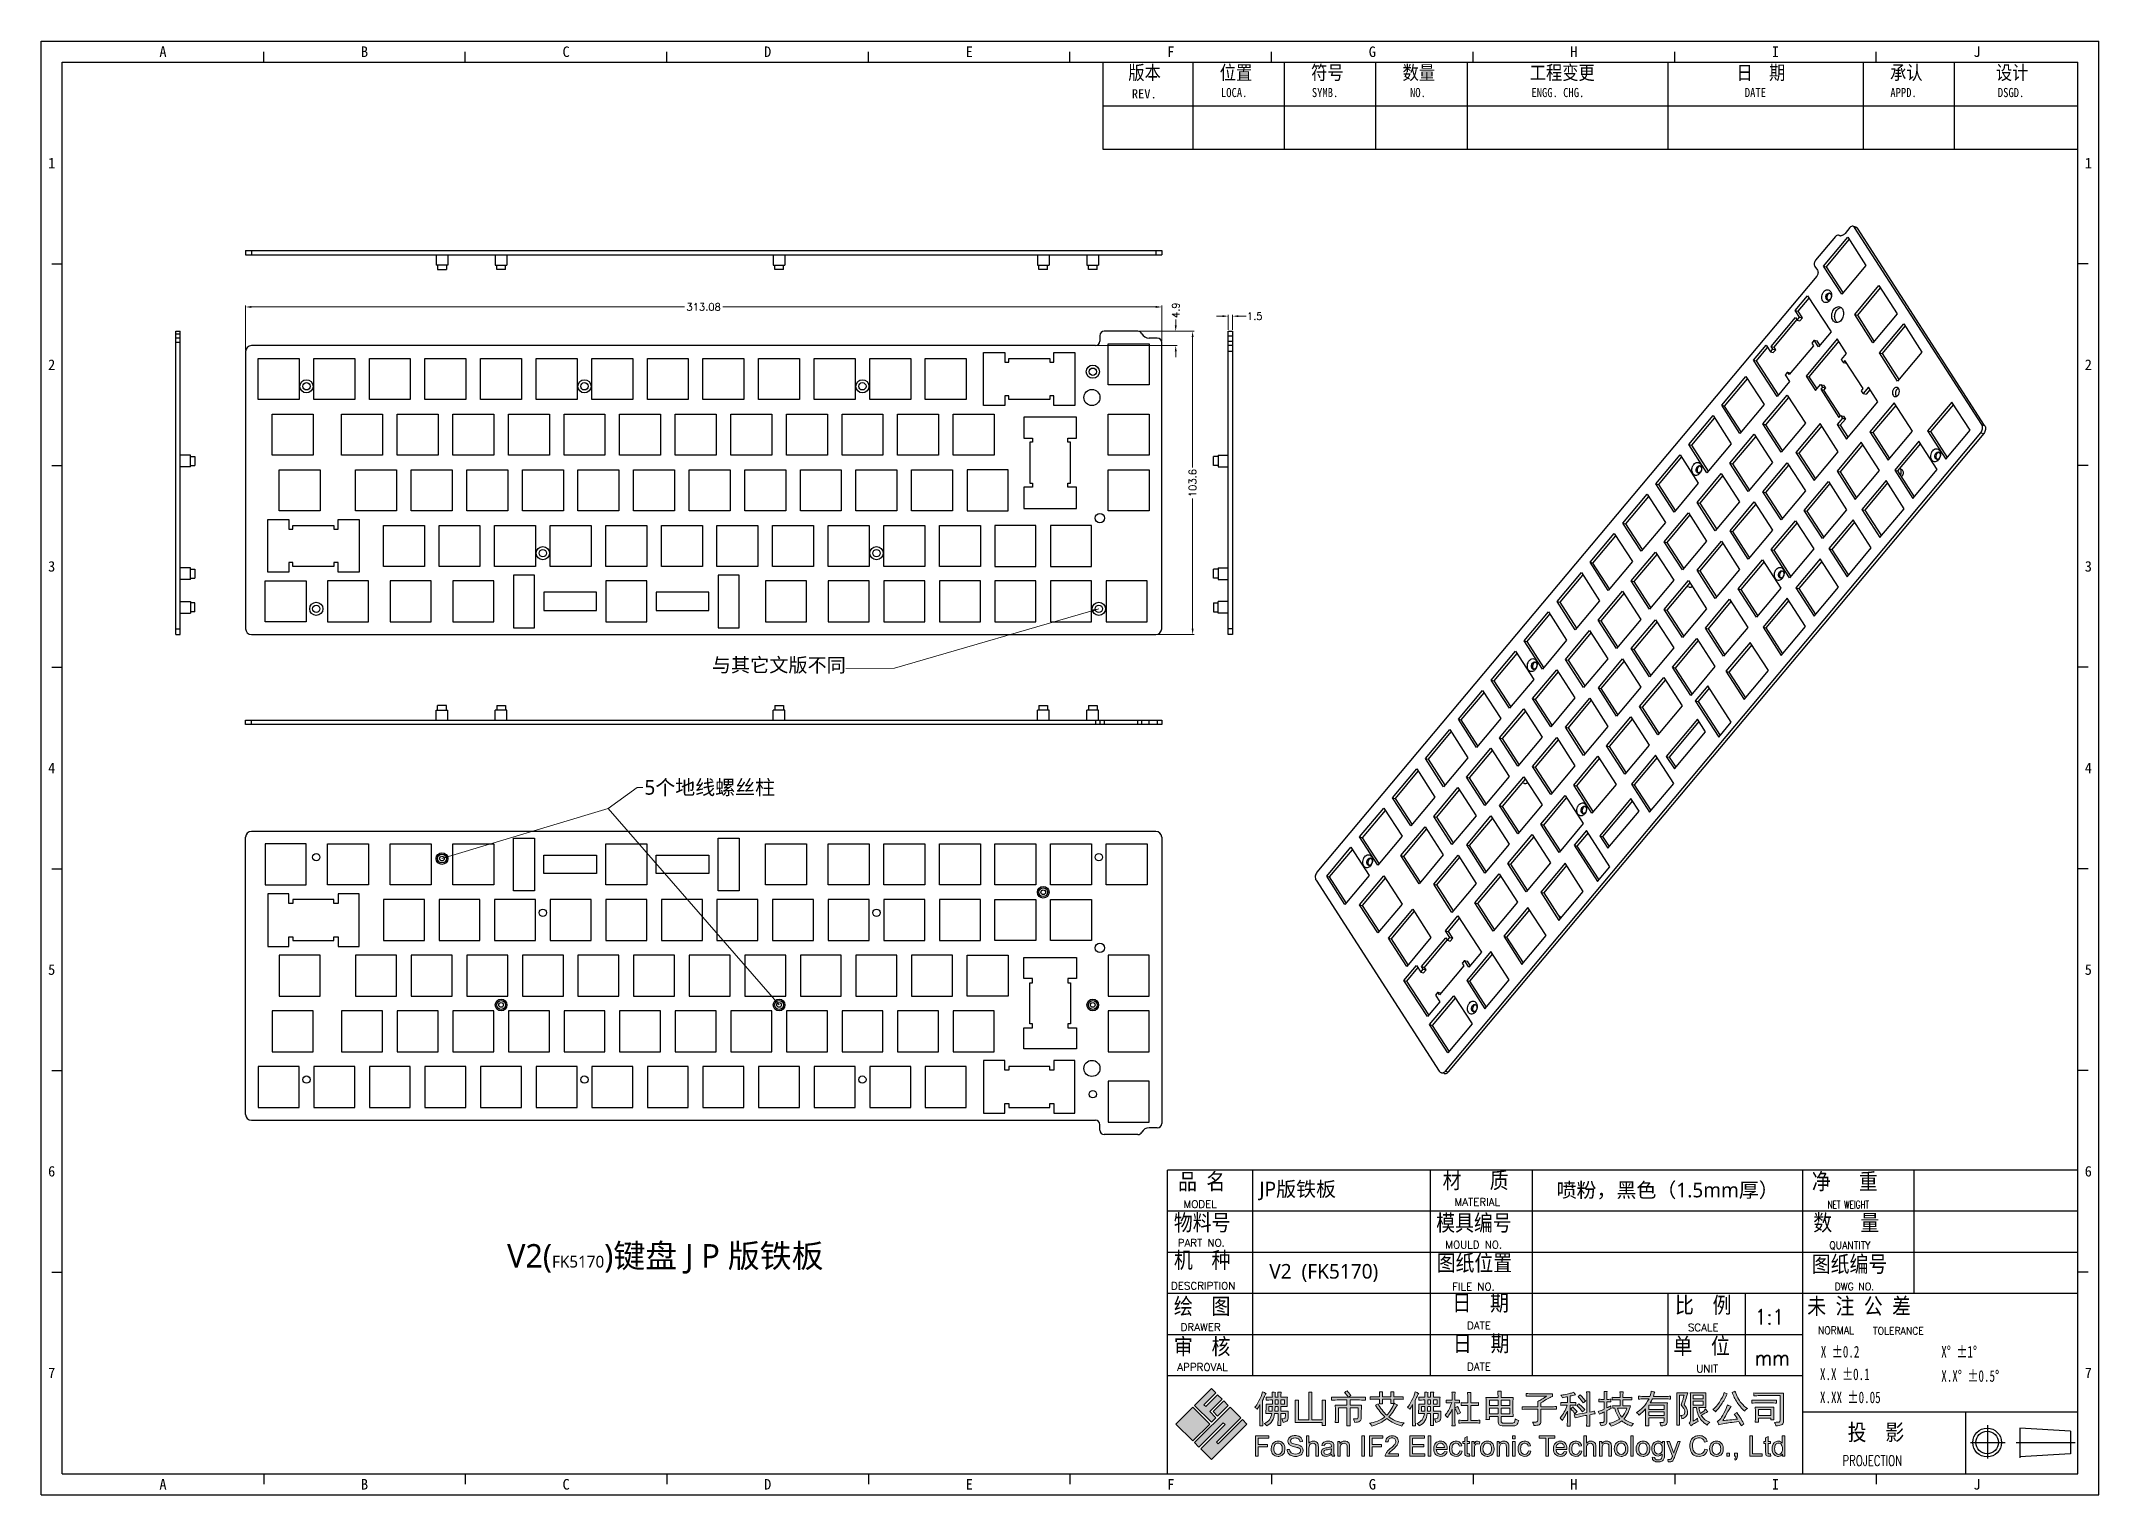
# Model space of a CAD drawing. Header units: millimetres. Extents: x 1828 to 4232, y -172 to 1484.
# Drawn here: x 3529 to 4232, y 988 to 1484 of the extents above; entities that cross this region are included whole.
import ezdxf
from ezdxf.enums import TextEntityAlignment as Align

# ---------------------------------------------------------------- set-up
doc = ezdxf.new("R2010")
doc.units = ezdxf.units.MM
doc.header["$LTSCALE"] = 30.734
doc.header["$PDMODE"] = 3
doc.header["$PDSIZE"] = 8
doc.layers.get('0').update_dxf_attribs({"linetype": 'CONTINUOUS'})
doc.layers.get('Defpoints').update_dxf_attribs({"linetype": 'CONTINUOUS'})
doc.layers.add('BORDER', color=5, linetype='CONTINUOUS')
doc.layers.add('图层 1', color=7, linetype='CONTINUOUS')
doc.layers.add('dim', color=82, linetype='CONTINUOUS', lineweight=9)
doc.styles.add('BORDER', font='')
doc.styles.add('ROMANC', font='romanc.shx', dxfattribs={"bigfont": 'gbcbig.shx'})
doc.styles.get("Standard").update_dxf_attribs({"font": 'txt', "width": 0.85})
doc.styles.add('图框文字', font='romans.shx')
doc.styles.get('BORDER').set_extended_font_data('SimSun')
doc.dimstyles.new('YanXiu', dxfattribs={"dimtxt": 2.5, "dimasz": 2.2, "dimexe": 0.66, "dimexo": 0.66, "dimgap": 0.66, "dimtad": 0, "dimdsep": 46, "dimtxsty": 'ROMANC', "dimcen": 0, "dimclrd": 256, "dimclre": 131, "dimclrt": 42, "dimazin": 2, "dimtfac": 1, "dimtofl": 0, "dimtmove": 0, "dimatfit": 3, "dimfxl": 0, "dimlwd": 5, "dimlwe": 5, "dimarcsym": 0})

msp = doc.modelspace()

# ---------------------------------------------------------------- texts
at = {"color": 0, "linetype": 'Continuous'}
msp.add_text('REV.', height=3.1239, dxfattribs=at).set_placement((3901.932, 1464.793))
at = {"lineweight": 25, "style": '图框文字'}
for s, height, p in [('MODEL', 2.5773, (3919.585, 1085.785)), ('PART NO.', 2.5773, (3917.619, 1072.581)), ('MOULD NO.', 2.5773, (4009.051, 1071.921)), ('DESCRIPTION', 2.57727, (3915.321, 1057.884)), ('FILE NO.', 2.5773, (4011.396, 1057.614)), ('DRAWER', 2.5773, (3918.611, 1043.759)), ('DATE', 2.5773, (4016.479, 1044.317)), ('SCALE', 2.5773, (4091.955, 1043.652)), ('APPROVAL', 2.5773, (3917.467, 1030.122)), ('DATE', 2.5773, (4016.479, 1030.268)), ('UNIT', 2.5773, (4094.798, 1029.605))]:
    msp.add_text(s, height=height, dxfattribs=at).set_placement(p)
for s, height, width, p in [('NET WEIGHT', 2.5773, 0.7, (4139.713, 1085.638)), ('QUANTITY', 2.5773, 0.9, (4140.283, 1071.744)), ('DWG NO.', 2.5773, 0.9, (4142.078, 1057.653)), ('1:1', 5.1545, 0.9, (4114.838, 1045.977)), ('NORMAL', 2.5773, 0.9, (4136.385, 1042.654)), ('TOLERANCE', 2.5773, 0.9, (4155.215, 1042.503)), ('mm', 5.1545, 0.9, (4114.838, 1031.928)), ('PROJECTION', 3.6082, 0.7, (4144.797, 997.631))]:
    msp.add_text(s, height=height, dxfattribs=dict(at, width=width)).set_placement(p)
at = {"color": 4, "lineweight": 15, "width": 0.7}
for s, height, p in [('X %%p0.2', 3.9616, (4137.366, 1034.677)), ('X%%d %%p1%%d', 3.96161, (4178.545, 1034.677)), ('X.X %%p0.1', 3.9616, (4137.091, 1026.974)), ('X.X%%D %%p0.5%%D', 3.96161, (4178.545, 1026.394)), ('X.XX %%p0.05', 3.96161, (4137.091, 1019.097))]:
    msp.add_text(s, height=height, dxfattribs=at).set_placement(p)
at = {"color": 141, "char_height": 4.78997, "width": 83.84947, "attachment_point": 1}
for s, insert in [('{\\fSimSun|b0|i0|c134|p54;位置}', (3931.961, 1476.006)), ('{\\fSimSun|b0|i0|c134|p54;符号}', (3963.2, 1476.006)), ('{\\fSimSun|b0|i0|c134|p54;工程变更}', (4037.902, 1476.006)), ('{\\fSimSun|b0|i0|c134|p54;版本}', (3900.722, 1476.006)), ('{\\fSimSun|b0|i0|c134|p54;数量}', (3994.439, 1476.006)), ('{\\fSimSun|b0|i0|c134|p54;日  期}', (4108.583, 1476.006)), ('{\\fSimSun|b0|i0|c134|p54;承认}', (4161.047, 1476.006)), ('{\\fSimSun|b0|i0|c134|p54;设计}', (4197.204, 1476.006))]:
    msp.add_mtext(s, dxfattribs=dict(at, insert=insert))
at = {"color": 0, "linetype": 'Continuous', "char_height": 3.1239, "width": 31.14032, "attachment_point": 1}
for s, insert in [('LOCA.', (3932.397, 1468.366)), ('SYMB.', (3963.444, 1468.366)), ('NO.', (3997.004, 1468.366)), ('ENGG. CHG.', (4038.495, 1468.366)), ('DATE', (4111.41, 1468.366)), ('APPD.', (4161.143, 1468.366)), ('DSGD.', (4197.878, 1468.366))]:
    msp.add_mtext(s, dxfattribs=dict(at, insert=insert))
at = {"color": 7, "linetype": 'Continuous', "attachment_point": 1, "style": 'ROMANC'}
for s, insert, char_height in [('{\\fMicrosoft YaHei|b0|i0|c134|p34;\\C256;与其它文版不同}', (3758.372, 1273.648), 4.8), ('{\\fMicrosoft YaHei|b0|i0|c134|p34;\\C256;JP版铁板}', (3945.523, 1094.727), 5), ('{\\fMicrosoft YaHei|b0|i0|c134|p34;\\C256;喷粉，黑色（1.5mm厚）}', (4047.078, 1094.396), 5), ('{\\fMicrosoft YaHei|b0|i0|c134|p34;\\C256;V2(\\H0.5x;FK5170\\H2x;)键盘 J P 版铁板}', (3688.435, 1073.42), 8), ('{\\fMicrosoft YaHei|b0|i0|c134|p34;\\C256;  V2  (FK5170)}', (3945.523, 1066.628), 5)]:
    msp.add_mtext(s, dxfattribs=dict(at, insert=insert, char_height=char_height))
at = {"color": 7, "char_height": 5.55827, "attachment_point": 1}
for s, insert, width in [('{\\fSimSun|b0|i0|c134|p54;品 名}', (3917.754, 1097.598), 24.23115), ('{\\fSimSun|b0|i0|c134|p54;材   质}', (4008.144, 1097.978), 61.02559), ('{\\fSimSun|b0|i0|c134|p54;净   重}', (4134.301, 1097.614), 32.34349), ('{\\fSimSun|b0|i0|c134|p54;物料号}', (3916.297, 1083.547), 24.23115), ('{\\fSimSun|b0|i0|c134|p54;模具编号}', (4005.943, 1083.477), 33.31209), ('{\\fSimSun|b0|i0|c134|p54;数   量}', (4134.806, 1083.532), 32.15398), ('{\\fSimSun|b0|i0|c134|p54;机  种}', (3916.297, 1070.762), 24.23115), ('{\\fSimSun|b0|i0|c134|p54;图纸位置}', (4006.113, 1069.792), 32.14858), ('{\\fSimSun|b0|i0|c134|p54;图纸编号}', (4134.301, 1069.377), 32.34349), ('{\\fSimSun|b0|i0|c134|p54;绘  图}', (3916.297, 1054.977), 24.23115), ('{\\fSimSun|b0|i0|c134|p54;日  期  }', (4011.468, 1056.17), 24.23115), ('{\\fSimSun|b0|i0|c134|p54;比  例  }', (4087.545, 1055.386), 24.23115), ('{\\fSimSun|b0|i0|c134|p54;未 注 公 差}', (4132.753, 1055.051), 43.71248), ('{\\fSimSun|b0|i0|c134|p54;审  核}', (3916.297, 1041.233), 24.23115), ('{\\fSimSun|b0|i0|c134|p54;日  期  }', (4011.655, 1042.268), 24.23115), ('{\\fSimSun|b0|i0|c134|p54;单  位  }', (4086.973, 1041.408), 24.23115), ('{\\fSimSun|b0|i0|c134|p54;投  影}', (4146.566, 1011.907), 24.23115)]:
    msp.add_mtext(s, dxfattribs=dict(at, insert=insert, width=width))
at = {"lineweight": 25, "insert": (4012.195, 1089.115), "char_height": 2.5773, "width": 37.86116, "attachment_point": 1, "style": '图框文字'}
msp.add_mtext('MATERIAL', dxfattribs=at)
at = {"layer": 'BORDER', "color": 0, "style": 'BORDER'}
for s, p in [('A', (3570.832, 1480.754)), ('B', (3639.713, 1480.754)), ('C', (3708.594, 1480.754)), ('D', (3777.476, 1480.754)), ('E', (3846.357, 1480.754)), ('F', (3915.238, 1480.754)), ('G', (3984.119, 1480.754)), ('H', (4053, 1480.754)), ('I', (4121.882, 1480.754)), ('J', (4190.763, 1480.754)), ('1', (3532.794, 1442.717)), ('1', (4228.8, 1442.717)), ('2', (3532.794, 1373.835)), ('2', (4228.8, 1373.835)), ('3', (3532.794, 1304.954)), ('3', (4228.8, 1304.954)), ('4', (3532.794, 1236.073)), ('4', (4228.8, 1236.073)), ('5', (3532.794, 1167.192)), ('5', (4228.8, 1167.192)), ('6', (3532.794, 1098.311)), ('6', (4228.8, 1098.311)), ('7', (3532.794, 1029.429)), ('7', (4228.8, 1029.429)), ('A', (3570.832, 991.37)), ('B', (3639.713, 991.37)), ('C', (3708.594, 991.37)), ('D', (3777.476, 991.37)), ('E', (3846.357, 991.37)), ('F', (3915.238, 991.37)), ('G', (3984.119, 991.37)), ('H', (4053, 991.37)), ('I', (4121.882, 991.37)), ('J', (4190.763, 991.37))]:
    msp.add_text(s, height=3.597, dxfattribs=at).set_placement(p, align=Align.MIDDLE_CENTER)
at = {"layer": 'dim', "color": 42, "insert": (3735.348, 1231.947), "char_height": 5, "attachment_point": 1, "style": 'ROMANC'}
msp.add_mtext('{\\fMicrosoft YaHei|b0|i0|c134|p34;5个地线螺丝柱}', dxfattribs=at)

# ---------------------------------------------------------------- blocks, each defined once
blk = doc.blocks.new('*D67')
at = {"layer": 'Defpoints', "color": 0}
for p in [(3904.03, 1385.25), (3922.7, 1385.25), (3910.13, 1281.65)]:
    blk.add_point(p, dxfattribs=at)
at = {"layer": 'dim', "color": 131, "lineweight": 5}
for p, q in [((3904.53, 1385.25), (3923.2, 1385.25)), ((3910.63, 1281.65), (3923.2, 1281.65))]:
    blk.add_line(p, q, dxfattribs=at)
at = {"layer": 'dim', "lineweight": 5}
for p, q in [((3922.7, 1383.25), (3922.7, 1338.71)), ((3922.7, 1283.65), (3922.7, 1328.07))]:
    blk.add_line(p, q, dxfattribs=at)
at = {"layer": 'dim'}
for points in [[(3922.37, 1383.25), (3923.04, 1383.25), (3922.7, 1385.25)], [(3922.37, 1283.65), (3923.04, 1283.65), (3922.7, 1281.65)]]:
    blk.add_solid(points, dxfattribs=at)
at = {"layer": 'dim', "color": 42, "insert": (3922.7, 1333.39), "char_height": 2.5, "attachment_point": 5, "rotation": 90, "style": 'ROMANC'}
blk.add_mtext('103.6', dxfattribs=at)
blk = doc.blocks.new('*D68')
at = {"layer": 'Defpoints', "color": 0}
for p in [(3599.05, 1393.55), (3599.05, 1378.35), (3912.13, 1381.4)]:
    blk.add_point(p, dxfattribs=at)
at = {"layer": 'dim', "color": 131, "lineweight": 5}
for p, q in [((3599.05, 1378.85), (3599.05, 1394.05)), ((3912.13, 1381.9), (3912.13, 1394.05))]:
    blk.add_line(p, q, dxfattribs=at)
at = {"layer": 'dim', "lineweight": 5}
for p, q in [((3601.05, 1393.55), (3749.08, 1393.55)), ((3910.13, 1393.55), (3762.11, 1393.55))]:
    blk.add_line(p, q, dxfattribs=at)
at = {"layer": 'dim'}
for points in [[(3601.05, 1393.89), (3601.05, 1393.22), (3599.05, 1393.55)], [(3910.13, 1393.89), (3910.13, 1393.22), (3912.13, 1393.55)]]:
    blk.add_solid(points, dxfattribs=at)
at = {"layer": 'dim', "color": 42, "insert": (3755.59, 1393.55), "char_height": 2.5, "attachment_point": 5, "style": 'ROMANC'}
blk.add_mtext('313.08', dxfattribs=at)
blk = doc.blocks.new('*D69')
at = {"layer": 'Defpoints', "color": 0}
for p in [(3889.51, 1380.35), (3904.03, 1385.25), (3916.93, 1385.25)]:
    blk.add_point(p, dxfattribs=at)
at = {"layer": 'dim', "lineweight": 5}
for p, q in [((3916.93, 1387.25), (3916.93, 1389.25)), ((3916.93, 1378.35), (3916.93, 1376.35))]:
    blk.add_line(p, q, dxfattribs=at)
at = {"layer": 'dim', "color": 131, "lineweight": 5}
for p, q in [((3890.01, 1380.35), (3917.43, 1380.35)), ((3904.53, 1385.25), (3917.43, 1385.25))]:
    blk.add_line(p, q, dxfattribs=at)
at = {"layer": 'dim'}
for points in [[(3916.6, 1387.25), (3917.27, 1387.25), (3916.93, 1385.25)], [(3916.6, 1378.35), (3917.27, 1378.35), (3916.93, 1380.35)]]:
    blk.add_solid(points, dxfattribs=at)
at = {"layer": 'dim', "color": 42, "insert": (3916.93, 1392.42), "char_height": 2.5, "attachment_point": 5, "rotation": 90, "style": 'ROMANC'}
blk.add_mtext('4.9', dxfattribs=at)
blk = doc.blocks.new('*D70')
at = {"layer": 'Defpoints', "color": 0}
for p in [(3936.38, 1390.42), (3934.88, 1385.25), (3936.38, 1385.25)]:
    blk.add_point(p, dxfattribs=at)
at = {"layer": 'dim', "lineweight": 5}
for p, q in [((3932.88, 1390.42), (3930.88, 1390.42)), ((3938.38, 1390.42), (3940.98, 1390.42))]:
    blk.add_line(p, q, dxfattribs=at)
at = {"layer": 'dim', "color": 131, "lineweight": 5}
for p, q in [((3934.88, 1385.75), (3934.88, 1390.92)), ((3936.38, 1385.75), (3936.38, 1390.92))]:
    blk.add_line(p, q, dxfattribs=at)
at = {"layer": 'dim'}
for points in [[(3932.88, 1390.75), (3932.88, 1390.08), (3934.88, 1390.42)], [(3938.38, 1390.75), (3938.38, 1390.08), (3936.38, 1390.42)]]:
    blk.add_solid(points, dxfattribs=at)
at = {"layer": 'dim', "color": 42, "insert": (3943.92, 1390.42), "char_height": 2.5, "attachment_point": 5, "style": 'ROMANC'}
blk.add_mtext('1.5', dxfattribs=at)

# ---------------------------------------------------------------- dimensions: what is measured, and where the dimension line sits
at = {"layer": 'dim'}
dim = msp.add_linear_dim(base=(3599.055, 1393.555), p1=(3912.135, 1381.396), p2=(3599.055, 1378.346), dimstyle='YanXiu', override={"dimasz": 2, "dimexe": 0.49975, "dimexo": 0.49975, "dimgap": 0.49975}, dxfattribs=at)
dim.commit()
dim.dimension.update_dxf_attribs({"geometry": '*D68', "text_midpoint": (3755.595, 1393.555)})
dim = msp.add_linear_dim(base=(3916.932, 1385.246), p1=(3889.514, 1380.346), p2=(3904.032, 1385.246), angle=90, dimstyle='YanXiu', override={"dimasz": 2, "dimexe": 0.49975, "dimexo": 0.49975, "dimgap": 0.49975}, dxfattribs=at)
dim.commit()
dim.dimension.update_dxf_attribs({"geometry": '*D69', "text_midpoint": (3916.932, 1392.424)})
dim = msp.add_linear_dim(base=(3936.381, 1390.416), p1=(3934.881, 1385.246), p2=(3936.381, 1385.246), dimstyle='YanXiu', override={"dimasz": 2, "dimexe": 0.49975, "dimexo": 0.49975, "dimgap": 0.49975}, dxfattribs=at)
dim.commit()
dim.dimension.update_dxf_attribs({"geometry": '*D70', "text_midpoint": (3943.917, 1390.416), "dimtype": 160})
dim = msp.add_linear_dim(base=(3922.703, 1385.246), p1=(3910.135, 1281.646), p2=(3904.032, 1385.246), angle=90, dimstyle='YanXiu', override={"dimasz": 2, "dimexe": 0.49975, "dimexo": 0.49975, "dimgap": 0.49975}, dxfattribs=at)
dim.commit()
dim.dimension.update_dxf_attribs({"geometry": '*D67', "text_midpoint": (3922.703, 1333.391), "dimtype": 160})

# ---------------------------------------------------------------- hatches: boundary and pattern name
h = msp.add_hatch(color=30)
h.paths.add_polyline_path([(3916.974, 1011.962), (3922.759, 1006.178), (3928.543, 1011.962), (3922.759, 1017.746)])
h.paths.add_polyline_path([(3928.543, 1016.203), (3932.782, 1020.442), (3931.239, 1021.988), (3927.165, 1017.913), (3926.589, 1018.49), (3930.663, 1022.562), (3929.12, 1024.107), (3923.335, 1018.323), (3929.12, 1012.539), (3930.663, 1014.082)])
h.paths.add_polyline_path([(3929.694, 1016.203), (3931.239, 1014.658), (3934.903, 1018.323), (3933.359, 1019.866)])
h.paths.add_polyline_path([(3933.192, 1012.372), (3933.768, 1011.795), (3925.455, 1003.482), (3929.12, 999.817), (3941.264, 1011.962), (3939.719, 1013.507), (3931.406, 1005.192), (3930.83, 1005.769), (3939.143, 1014.082), (3935.48, 1017.746), (3923.335, 1005.602), (3924.878, 1004.058)])
h = msp.add_hatch(color=256)
h.paths.add_polyline_path([(4120.25, 1014.827), (4120.25, 1016.865), (4116.072, 1016.865), (4116.072, 1014.827)], flags=16)
edge = h.paths.add_edge_path(flags=17)
edge.add_spline(control_points=[(4121.319, 1016.151), (4121.319, 1016.151), (4121.319, 1015.031), (4121.319, 1015.031), (4121.319, 1014.487), (4121.336, 1013.927), (4121.37, 1013.35), (4121.37, 1013.35), (4120.25, 1013.35), (4120.25, 1013.35), (4120.25, 1013.35), (4120.25, 1014.012), (4120.25, 1014.012), (4120.25, 1014.012), (4116.072, 1014.012), (4116.072, 1014.012), (4116.072, 1014.012), (4116.072, 1012.636), (4116.072, 1012.636), (4116.072, 1012.636), (4114.951, 1012.636), (4114.951, 1012.636), (4115.019, 1013.248), (4115.053, 1013.79), (4115.053, 1014.266), (4115.053, 1014.266), (4115.053, 1016.151), (4115.053, 1016.151), (4115.053, 1016.592), (4115.019, 1017.102), (4114.951, 1017.68), (4114.951, 1017.68), (4121.37, 1017.68), (4121.37, 1017.68), (4121.336, 1017.204), (4121.319, 1016.694), (4121.319, 1016.151)], knot_values=[0, 0, 0, 0, 1, 1, 1, 2, 2, 2, 3, 3, 3, 4, 4, 4, 5, 5, 5, 6, 6, 6, 7, 7, 7, 8, 8, 8, 9, 9, 9, 10, 10, 10, 11, 11, 11, 12, 12, 12, 12], degree=3, periodic=0)
edge = h.paths.add_edge_path()
edge.add_spline(control_points=[(4124.631, 1022.519), (4124.596, 1021.772), (4124.58, 1021.11), (4124.58, 1020.533), (4124.58, 1020.533), (4124.58, 1012.585), (4124.58, 1012.585), (4124.546, 1012.144), (4124.316, 1011.847), (4123.892, 1011.694), (4123.467, 1011.541), (4122.848, 1011.414), (4122.033, 1011.312), (4122.033, 1011.618), (4121.862, 1012.025), (4121.523, 1012.534), (4122.406, 1012.534), (4122.95, 1012.568), (4123.153, 1012.636), (4123.357, 1012.704), (4123.459, 1012.959), (4123.459, 1013.401), (4123.459, 1013.401), (4123.459, 1021.653), (4123.459, 1021.653), (4123.459, 1021.653), (4116.429, 1021.653), (4116.429, 1021.653), (4115.817, 1021.653), (4115.155, 1021.636), (4114.442, 1021.602), (4114.442, 1021.602), (4114.442, 1022.57), (4114.442, 1022.57), (4115.155, 1022.536), (4115.8, 1022.519), (4116.378, 1022.519), (4116.378, 1022.519), (4124.631, 1022.519), (4124.631, 1022.519)], knot_values=[0, 0, 0, 0, 1, 1, 1, 2, 2, 2, 3, 3, 3, 4, 4, 4, 5, 5, 5, 6, 6, 6, 7, 7, 7, 8, 8, 8, 9, 9, 9, 10, 10, 10, 11, 11, 11, 12, 12, 12, 13, 13, 13, 13], degree=3, periodic=0)
edge = h.paths.add_edge_path()
edge.add_spline(control_points=[(4120.453, 1020.074), (4120.894, 1020.074), (4121.489, 1020.091), (4122.236, 1020.125), (4122.236, 1020.125), (4122.236, 1019.106), (4122.236, 1019.106), (4121.523, 1019.14), (4120.945, 1019.157), (4120.504, 1019.157), (4120.504, 1019.157), (4115.766, 1019.157), (4115.766, 1019.157), (4115.121, 1019.157), (4114.459, 1019.14), (4113.78, 1019.106), (4113.78, 1019.106), (4113.78, 1020.125), (4113.78, 1020.125), (4114.459, 1020.091), (4115.121, 1020.074), (4115.766, 1020.074), (4115.766, 1020.074), (4120.453, 1020.074), (4120.453, 1020.074)], knot_values=[0, 0, 0, 0, 1, 1, 1, 2, 2, 2, 3, 3, 3, 4, 4, 4, 5, 5, 5, 6, 6, 6, 7, 7, 7, 8, 8, 8, 8], degree=3, periodic=0)
edge = h.paths.add_edge_path()
edge.add_spline(control_points=[(4110.137, 1019.208), (4110.867, 1018.325), (4111.606, 1017.68), (4112.353, 1017.272), (4111.878, 1017.034), (4111.555, 1016.745), (4111.385, 1016.406), (4110.366, 1017.255), (4109.501, 1018.24), (4108.787, 1019.361), (4108.074, 1020.482), (4107.496, 1021.619), (4107.055, 1022.774), (4107.429, 1022.842), (4107.768, 1022.96), (4108.074, 1023.131), (4108.719, 1021.399), (4109.407, 1020.091), (4110.137, 1019.208)], knot_values=[0, 0, 0, 0, 1, 1, 1, 2, 2, 2, 3, 3, 3, 4, 4, 4, 5, 5, 5, 6, 6, 6, 6], degree=3, periodic=0)
edge = h.paths.add_edge_path()
edge.add_spline(control_points=[(4107.819, 1015.285), (4108.158, 1015.489), (4108.447, 1015.693), (4108.685, 1015.897), (4109.195, 1015.149), (4109.67, 1014.411), (4110.112, 1013.681), (4110.553, 1012.95), (4110.893, 1012.365), (4111.131, 1011.923), (4110.757, 1011.719), (4110.434, 1011.533), (4110.163, 1011.363), (4109.959, 1011.77), (4109.687, 1012.263), (4109.348, 1012.84), (4107.072, 1012.534), (4105.467, 1012.314), (4104.534, 1012.178), (4103.599, 1012.043), (4102.929, 1011.89), (4102.521, 1011.719), (4102.419, 1012.059), (4102.232, 1012.432), (4101.961, 1012.84), (4102.3, 1012.975), (4102.623, 1013.213), (4102.929, 1013.553), (4103.234, 1013.892), (4103.684, 1014.606), (4104.279, 1015.693), (4104.873, 1016.779), (4105.289, 1017.731), (4105.527, 1018.546), (4106.036, 1018.24), (4106.426, 1018.053), (4106.699, 1017.985), (4106.325, 1017.407), (4105.824, 1016.542), (4105.196, 1015.387), (4104.567, 1014.232), (4104.117, 1013.485), (4103.846, 1013.146), (4105.408, 1013.281), (4107.106, 1013.451), (4108.94, 1013.655), (4108.668, 1014.13), (4108.295, 1014.674), (4107.819, 1015.285)], knot_values=[0, 0, 0, 0, 1, 1, 1, 2, 2, 2, 3, 3, 3, 4, 4, 4, 5, 5, 5, 6, 6, 6, 7, 7, 7, 8, 8, 8, 9, 9, 9, 10, 10, 10, 11, 11, 11, 12, 12, 12, 13, 13, 13, 14, 14, 14, 15, 15, 15, 16, 16, 16, 16], degree=3, periodic=0)
edge = h.paths.add_edge_path()
edge.add_spline(control_points=[(4103.438, 1018.699), (4102.758, 1017.68), (4102.063, 1016.83), (4101.35, 1016.151), (4101.077, 1016.525), (4100.789, 1016.796), (4100.484, 1016.967), (4101.197, 1017.509), (4101.943, 1018.342), (4102.725, 1019.463), (4103.506, 1020.583), (4104.066, 1021.67), (4104.406, 1022.723), (4104.643, 1022.553), (4104.983, 1022.4), (4105.425, 1022.265), (4104.779, 1020.906), (4104.117, 1019.718), (4103.438, 1018.699)], knot_values=[0, 0, 0, 0, 1, 1, 1, 2, 2, 2, 3, 3, 3, 4, 4, 4, 5, 5, 5, 6, 6, 6, 6], degree=3, periodic=0)
h.paths.add_polyline_path([(4097.172, 1018.393), (4097.172, 1019.769), (4093.758, 1019.769), (4093.758, 1018.393)], flags=16)
h.paths.add_polyline_path([(4097.172, 1020.533), (4097.172, 1021.806), (4093.758, 1021.806), (4093.758, 1020.533)], flags=16)
edge = h.paths.add_edge_path()
edge.add_spline(control_points=[(4098.089, 1020.074), (4098.089, 1019.021), (4098.106, 1018.189), (4098.14, 1017.578), (4098.14, 1017.578), (4095.745, 1017.578), (4095.745, 1017.578), (4095.745, 1016.932), (4095.915, 1016.253), (4096.255, 1015.54), (4097.138, 1016.117), (4097.715, 1016.643), (4097.987, 1017.119), (4098.258, 1016.712), (4098.513, 1016.406), (4098.751, 1016.202), (4098.14, 1015.897), (4097.393, 1015.455), (4096.51, 1014.878), (4096.883, 1014.368), (4097.274, 1013.927), (4097.681, 1013.553), (4098.089, 1013.179), (4098.683, 1012.857), (4099.464, 1012.585), (4099.057, 1012.382), (4098.751, 1012.059), (4098.547, 1011.618), (4097.732, 1012.127), (4097.096, 1012.644), (4096.637, 1013.171), (4096.178, 1013.697), (4095.804, 1014.309), (4095.516, 1015.005), (4095.227, 1015.701), (4095.032, 1016.559), (4094.93, 1017.578), (4094.93, 1017.578), (4093.758, 1017.578), (4093.758, 1017.578), (4093.758, 1017.578), (4093.758, 1012.942), (4093.758, 1012.942), (4094.302, 1013.213), (4094.794, 1013.536), (4095.236, 1013.91), (4095.27, 1013.604), (4095.338, 1013.248), (4095.44, 1012.84), (4095.134, 1012.67), (4094.734, 1012.45), (4094.243, 1012.178), (4093.75, 1011.906), (4093.333, 1011.635), (4092.994, 1011.363), (4092.858, 1011.635), (4092.671, 1011.941), (4092.434, 1012.28), (4092.638, 1012.483), (4092.773, 1012.789), (4092.842, 1013.197), (4092.842, 1013.197), (4092.842, 1020.38), (4092.842, 1020.38), (4092.842, 1021.059), (4092.824, 1021.806), (4092.791, 1022.621), (4092.791, 1022.621), (4098.14, 1022.621), (4098.14, 1022.621), (4098.106, 1022.01), (4098.089, 1021.161), (4098.089, 1020.074)], knot_values=[0, 0, 0, 0, 1, 1, 1, 2, 2, 2, 3, 3, 3, 4, 4, 4, 5, 5, 5, 6, 6, 6, 7, 7, 7, 8, 8, 8, 9, 9, 9, 10, 10, 10, 11, 11, 11, 12, 12, 12, 13, 13, 13, 14, 14, 14, 15, 15, 15, 16, 16, 16, 17, 17, 17, 18, 18, 18, 19, 19, 19, 20, 20, 20, 21, 21, 21, 22, 22, 22, 23, 23, 23, 24, 24, 24, 24], degree=3, periodic=0)
edge = h.paths.add_edge_path()
edge.add_spline(control_points=[(4090.651, 1018.546), (4091.33, 1017.731), (4091.721, 1016.983), (4091.823, 1016.304), (4091.925, 1015.624), (4091.78, 1015.064), (4091.39, 1014.623), (4090.999, 1014.181), (4090.515, 1013.876), (4089.938, 1013.706), (4089.904, 1014.147), (4089.751, 1014.538), (4089.479, 1014.878), (4090.091, 1014.878), (4090.481, 1014.996), (4090.651, 1015.234), (4090.821, 1015.472), (4090.888, 1015.854), (4090.855, 1016.381), (4090.821, 1016.907), (4090.413, 1017.611), (4089.632, 1018.495), (4090.175, 1020.023), (4090.515, 1021.127), (4090.651, 1021.806), (4090.651, 1021.806), (4089.123, 1021.806), (4089.123, 1021.806), (4089.123, 1021.806), (4089.123, 1011.516), (4089.123, 1011.516), (4089.123, 1011.516), (4088.155, 1011.516), (4088.155, 1011.516), (4088.188, 1012.467), (4088.206, 1013.401), (4088.206, 1014.317), (4088.206, 1014.317), (4088.206, 1020.278), (4088.206, 1020.278), (4088.206, 1020.889), (4088.188, 1021.67), (4088.155, 1022.621), (4088.155, 1022.621), (4091.925, 1022.621), (4091.925, 1022.621), (4091.313, 1020.617), (4090.888, 1019.259), (4090.651, 1018.546)], knot_values=[0, 0, 0, 0, 1, 1, 1, 2, 2, 2, 3, 3, 3, 4, 4, 4, 5, 5, 5, 6, 6, 6, 7, 7, 7, 8, 8, 8, 9, 9, 9, 10, 10, 10, 11, 11, 11, 12, 12, 12, 13, 13, 13, 14, 14, 14, 15, 15, 15, 16, 16, 16, 16], degree=3, periodic=0)
h.paths.add_polyline_path([(4083.876, 1014.878), (4083.876, 1016.151), (4078.578, 1016.151), (4078.578, 1014.878)], flags=16)
h.paths.add_polyline_path([(4083.876, 1016.967), (4083.876, 1018.393), (4078.578, 1018.393), (4078.578, 1016.967)], flags=16)
edge = h.paths.add_edge_path()
edge.add_spline(control_points=[(4076.641, 1017.705), (4077.388, 1018.469), (4078.068, 1019.412), (4078.679, 1020.533), (4078.679, 1020.533), (4076.845, 1020.533), (4076.845, 1020.533), (4076.37, 1020.533), (4075.776, 1020.515), (4075.062, 1020.482), (4075.062, 1020.482), (4075.062, 1021.45), (4075.062, 1021.45), (4075.945, 1021.415), (4076.608, 1021.399), (4077.049, 1021.399), (4077.049, 1021.399), (4078.985, 1021.399), (4078.985, 1021.399), (4079.257, 1022.214), (4079.409, 1022.808), (4079.443, 1023.182), (4079.953, 1023.046), (4080.361, 1022.944), (4080.666, 1022.876), (4080.564, 1022.774), (4080.394, 1022.281), (4080.157, 1021.399), (4080.157, 1021.399), (4084.283, 1021.399), (4084.283, 1021.399), (4084.86, 1021.399), (4085.455, 1021.415), (4086.066, 1021.45), (4086.066, 1021.45), (4086.066, 1020.482), (4086.066, 1020.482), (4085.455, 1020.515), (4084.911, 1020.533), (4084.436, 1020.533), (4084.436, 1020.533), (4079.851, 1020.533), (4079.851, 1020.533), (4079.613, 1020.091), (4079.358, 1019.649), (4079.087, 1019.208), (4079.087, 1019.208), (4084.946, 1019.208), (4084.946, 1019.208), (4084.911, 1018.359), (4084.894, 1017.595), (4084.894, 1016.916), (4084.894, 1016.916), (4084.894, 1012.789), (4084.894, 1012.789), (4084.894, 1012.314), (4084.759, 1011.966), (4084.487, 1011.745), (4084.215, 1011.524), (4083.638, 1011.38), (4082.755, 1011.312), (4082.721, 1011.686), (4082.602, 1012.093), (4082.398, 1012.534), (4082.908, 1012.467), (4083.281, 1012.45), (4083.519, 1012.483), (4083.756, 1012.518), (4083.876, 1012.704), (4083.876, 1013.044), (4083.876, 1013.044), (4083.876, 1014.063), (4083.876, 1014.063), (4083.876, 1014.063), (4078.578, 1014.063), (4078.578, 1014.063), (4078.578, 1014.063), (4078.578, 1011.363), (4078.578, 1011.363), (4078.578, 1011.363), (4077.457, 1011.363), (4077.457, 1011.363), (4077.49, 1012.212), (4077.508, 1012.942), (4077.508, 1013.553), (4077.508, 1013.553), (4077.508, 1017.17), (4077.508, 1017.17), (4076.795, 1016.355), (4076.047, 1015.642), (4075.266, 1015.031), (4075.13, 1015.268), (4074.824, 1015.54), (4074.349, 1015.846), (4075.13, 1016.321), (4075.894, 1016.941), (4076.641, 1017.705)], knot_values=[0, 0, 0, 0, 1, 1, 1, 2, 2, 2, 3, 3, 3, 4, 4, 4, 5, 5, 5, 6, 6, 6, 7, 7, 7, 8, 8, 8, 9, 9, 9, 10, 10, 10, 11, 11, 11, 12, 12, 12, 13, 13, 13, 14, 14, 14, 15, 15, 15, 16, 16, 16, 17, 17, 17, 18, 18, 18, 19, 19, 19, 20, 20, 20, 21, 21, 21, 22, 22, 22, 23, 23, 23, 24, 24, 24, 25, 25, 25, 26, 26, 26, 27, 27, 27, 28, 28, 28, 29, 29, 29, 30, 30, 30, 31, 31, 31, 32, 32, 32, 32], degree=3, periodic=0)
edge = h.paths.add_edge_path(flags=16)
edge.add_spline(control_points=[(4069.357, 1014.317), (4069.662, 1014.589), (4069.976, 1015.013), (4070.299, 1015.591), (4070.621, 1016.168), (4070.885, 1016.779), (4071.088, 1017.425), (4071.088, 1017.425), (4067.879, 1017.425), (4067.879, 1017.425), (4068.32, 1015.964), (4068.813, 1014.929), (4069.357, 1014.317)], knot_values=[0, 0, 0, 0, 1, 1, 1, 2, 2, 2, 3, 3, 3, 4, 4, 4, 4], degree=3, periodic=0)
edge = h.paths.add_edge_path()
edge.add_spline(control_points=[(4066.3, 1018.24), (4067.013, 1018.206), (4067.845, 1018.189), (4068.796, 1018.189), (4068.796, 1018.189), (4068.796, 1020.227), (4068.796, 1020.227), (4068.796, 1020.227), (4067.625, 1020.227), (4067.625, 1020.227), (4067.013, 1020.227), (4066.504, 1020.209), (4066.096, 1020.176), (4066.096, 1020.176), (4066.096, 1021.093), (4066.096, 1021.093), (4066.606, 1021.059), (4067.081, 1021.042), (4067.522, 1021.042), (4067.522, 1021.042), (4068.796, 1021.042), (4068.796, 1021.042), (4068.796, 1021.552), (4068.779, 1022.18), (4068.745, 1022.927), (4068.745, 1022.927), (4069.815, 1022.927), (4069.815, 1022.927), (4069.781, 1022.316), (4069.764, 1021.687), (4069.764, 1021.042), (4069.764, 1021.042), (4071.547, 1021.042), (4071.547, 1021.042), (4071.921, 1021.042), (4072.345, 1021.059), (4072.821, 1021.093), (4072.821, 1021.093), (4072.821, 1020.176), (4072.821, 1020.176), (4072.345, 1020.209), (4071.921, 1020.227), (4071.547, 1020.227), (4071.547, 1020.227), (4069.764, 1020.227), (4069.764, 1020.227), (4069.764, 1020.227), (4069.764, 1018.189), (4069.764, 1018.189), (4069.764, 1018.189), (4072.362, 1018.189), (4072.362, 1018.189), (4072.192, 1017.509), (4071.921, 1016.763), (4071.547, 1015.948), (4071.173, 1015.133), (4070.681, 1014.368), (4070.07, 1013.655), (4070.613, 1013.248), (4071.173, 1012.925), (4071.751, 1012.687), (4072.328, 1012.45), (4072.854, 1012.28), (4073.33, 1012.178), (4073.093, 1011.872), (4072.889, 1011.55), (4072.719, 1011.21), (4071.598, 1011.55), (4070.477, 1012.161), (4069.357, 1013.044), (4068.644, 1012.467), (4067.454, 1011.872), (4065.791, 1011.261), (4065.654, 1011.465), (4065.399, 1011.788), (4065.027, 1012.229), (4065.536, 1012.297), (4066.096, 1012.45), (4066.707, 1012.687), (4067.319, 1012.925), (4067.964, 1013.248), (4068.644, 1013.655), (4067.861, 1014.776), (4067.301, 1016.015), (4066.962, 1017.374), (4066.962, 1017.374), (4066.3, 1017.374), (4066.3, 1017.374), (4066.3, 1017.374), (4066.3, 1018.24), (4066.3, 1018.24)], knot_values=[0, 0, 0, 0, 1, 1, 1, 2, 2, 2, 3, 3, 3, 4, 4, 4, 5, 5, 5, 6, 6, 6, 7, 7, 7, 8, 8, 8, 9, 9, 9, 10, 10, 10, 11, 11, 11, 12, 12, 12, 13, 13, 13, 14, 14, 14, 15, 15, 15, 16, 16, 16, 17, 17, 17, 18, 18, 18, 19, 19, 19, 20, 20, 20, 21, 21, 21, 22, 22, 22, 23, 23, 23, 24, 24, 24, 25, 25, 25, 26, 26, 26, 27, 27, 27, 28, 28, 28, 29, 29, 29, 30, 30, 30, 30], degree=3, periodic=0)
edge = h.paths.add_edge_path()
edge.add_spline(control_points=[(4065.739, 1017.272), (4065.264, 1017.034), (4064.772, 1016.796), (4064.263, 1016.559), (4064.263, 1016.559), (4064.263, 1012.738), (4064.263, 1012.738), (4064.295, 1012.331), (4064.177, 1012.025), (4063.906, 1011.821), (4063.634, 1011.618), (4063.091, 1011.448), (4062.276, 1011.312), (4062.207, 1011.652), (4062.072, 1012.025), (4061.868, 1012.432), (4062.547, 1012.399), (4062.963, 1012.458), (4063.116, 1012.611), (4063.269, 1012.764), (4063.345, 1012.942), (4063.345, 1013.146), (4063.345, 1013.146), (4063.345, 1016.1), (4063.345, 1016.1), (4062.801, 1015.863), (4062.276, 1015.591), (4061.766, 1015.285), (4061.664, 1015.659), (4061.494, 1015.981), (4061.257, 1016.253), (4061.596, 1016.321), (4062.292, 1016.592), (4063.345, 1017.068), (4063.345, 1017.068), (4063.345, 1019.565), (4063.345, 1019.565), (4062.632, 1019.565), (4062.037, 1019.547), (4061.562, 1019.514), (4061.562, 1019.514), (4061.562, 1020.431), (4061.562, 1020.431), (4062.037, 1020.397), (4062.632, 1020.38), (4063.345, 1020.38), (4063.345, 1021.602), (4063.328, 1022.502), (4063.295, 1023.08), (4063.295, 1023.08), (4064.313, 1023.08), (4064.313, 1023.08), (4064.279, 1022.57), (4064.263, 1021.67), (4064.263, 1020.38), (4064.635, 1020.38), (4065.094, 1020.397), (4065.638, 1020.431), (4065.638, 1020.431), (4065.638, 1019.514), (4065.638, 1019.514), (4065.094, 1019.547), (4064.635, 1019.565), (4064.263, 1019.565), (4064.263, 1019.565), (4064.263, 1017.476), (4064.263, 1017.476), (4064.738, 1017.68), (4065.179, 1017.917), (4065.587, 1018.189), (4065.621, 1017.951), (4065.671, 1017.646), (4065.739, 1017.272)], knot_values=[0, 0, 0, 0, 1, 1, 1, 2, 2, 2, 3, 3, 3, 4, 4, 4, 5, 5, 5, 6, 6, 6, 7, 7, 7, 8, 8, 8, 9, 9, 9, 10, 10, 10, 11, 11, 11, 12, 12, 12, 13, 13, 13, 14, 14, 14, 15, 15, 15, 16, 16, 16, 17, 17, 17, 18, 18, 18, 19, 19, 19, 20, 20, 20, 21, 21, 21, 22, 22, 22, 23, 23, 23, 24, 24, 24, 24], degree=3, periodic=0)
edge = h.paths.add_edge_path(flags=16)
edge.add_spline(control_points=[(4055.805, 1021.246), (4056.111, 1020.906), (4056.519, 1020.413), (4057.028, 1019.769), (4056.688, 1019.565), (4056.399, 1019.361), (4056.162, 1019.157), (4055.72, 1019.802), (4055.364, 1020.278), (4055.092, 1020.583), (4054.82, 1020.889), (4054.6, 1021.144), (4054.43, 1021.348), (4054.701, 1021.517), (4054.94, 1021.721), (4055.143, 1021.959), (4055.279, 1021.823), (4055.5, 1021.585), (4055.805, 1021.246)], knot_values=[0, 0, 0, 0, 1, 1, 1, 2, 2, 2, 3, 3, 3, 4, 4, 4, 5, 5, 5, 6, 6, 6, 6], degree=3, periodic=0)
edge = h.paths.add_edge_path(flags=16)
edge.add_spline(control_points=[(4055.602, 1018.036), (4055.907, 1017.764), (4056.298, 1017.374), (4056.773, 1016.865), (4056.468, 1016.627), (4056.196, 1016.389), (4055.958, 1016.151), (4055.347, 1016.932), (4054.701, 1017.629), (4054.022, 1018.24), (4054.226, 1018.444), (4054.43, 1018.664), (4054.634, 1018.902), (4054.973, 1018.597), (4055.296, 1018.308), (4055.602, 1018.036)], knot_values=[0, 0, 0, 0, 1, 1, 1, 2, 2, 2, 3, 3, 3, 4, 4, 4, 5, 5, 5, 5], degree=3, periodic=0)
edge = h.paths.add_edge_path()
edge.add_spline(control_points=[(4057.385, 1021.552), (4057.385, 1022.231), (4057.367, 1022.706), (4057.334, 1022.978), (4057.334, 1022.978), (4058.455, 1022.978), (4058.455, 1022.978), (4058.42, 1022.74), (4058.404, 1022.332), (4058.404, 1021.755), (4058.404, 1021.755), (4058.404, 1016.05), (4058.404, 1016.05), (4059.286, 1016.219), (4059.847, 1016.338), (4060.085, 1016.406), (4060.085, 1016.406), (4060.238, 1015.489), (4060.238, 1015.489), (4059.728, 1015.421), (4059.117, 1015.302), (4058.404, 1015.133), (4058.404, 1015.133), (4058.404, 1013.197), (4058.404, 1013.197), (4058.404, 1012.518), (4058.42, 1011.855), (4058.455, 1011.21), (4058.455, 1011.21), (4057.334, 1011.21), (4057.334, 1011.21), (4057.367, 1011.855), (4057.385, 1012.518), (4057.385, 1013.197), (4057.385, 1013.197), (4057.385, 1014.929), (4057.385, 1014.929), (4056.603, 1014.793), (4055.915, 1014.665), (4055.322, 1014.547), (4054.727, 1014.427), (4054.107, 1014.266), (4053.462, 1014.063), (4053.462, 1014.063), (4053.106, 1015.082), (4053.106, 1015.082), (4054.124, 1015.251), (4055.551, 1015.506), (4057.385, 1015.846), (4057.385, 1015.846), (4057.385, 1021.552), (4057.385, 1021.552)], knot_values=[0, 0, 0, 0, 1, 1, 1, 2, 2, 2, 3, 3, 3, 4, 4, 4, 5, 5, 5, 6, 6, 6, 7, 7, 7, 8, 8, 8, 9, 9, 9, 10, 10, 10, 11, 11, 11, 12, 12, 12, 13, 13, 13, 14, 14, 14, 15, 15, 15, 16, 16, 16, 17, 17, 17, 17], degree=3, periodic=0)
edge = h.paths.add_edge_path()
edge.add_spline(control_points=[(4053.258, 1017.119), (4053.53, 1016.847), (4053.819, 1016.542), (4054.124, 1016.202), (4053.886, 1016.032), (4053.615, 1015.795), (4053.309, 1015.489), (4052.969, 1016.032), (4052.511, 1016.592), (4051.934, 1017.17), (4052.171, 1017.306), (4052.392, 1017.527), (4052.596, 1017.833), (4052.766, 1017.629), (4052.986, 1017.391), (4053.258, 1017.119)], knot_values=[0, 0, 0, 0, 1, 1, 1, 2, 2, 2, 3, 3, 3, 4, 4, 4, 5, 5, 5, 5], degree=3, periodic=0)
edge = h.paths.add_edge_path()
edge.add_spline(control_points=[(4053.615, 1018.342), (4053.377, 1018.375), (4052.918, 1018.393), (4052.239, 1018.393), (4052.239, 1018.393), (4051.73, 1018.393), (4051.73, 1018.393), (4051.73, 1018.393), (4051.73, 1012.942), (4051.73, 1012.942), (4051.73, 1012.501), (4051.747, 1011.923), (4051.781, 1011.21), (4051.781, 1011.21), (4050.711, 1011.21), (4050.711, 1011.21), (4050.745, 1011.923), (4050.762, 1012.501), (4050.762, 1012.942), (4050.762, 1012.942), (4050.762, 1016.304), (4050.762, 1016.304), (4050.524, 1015.761), (4050.286, 1015.268), (4050.049, 1014.827), (4049.811, 1014.385), (4049.471, 1013.841), (4049.03, 1013.197), (4048.792, 1013.468), (4048.537, 1013.74), (4048.266, 1014.012), (4048.877, 1014.725), (4049.361, 1015.421), (4049.718, 1016.1), (4050.074, 1016.779), (4050.388, 1017.544), (4050.66, 1018.393), (4050.66, 1018.393), (4050.304, 1018.393), (4050.304, 1018.393), (4049.692, 1018.393), (4049.098, 1018.375), (4048.521, 1018.342), (4048.521, 1018.342), (4048.521, 1019.31), (4048.521, 1019.31), (4049.098, 1019.276), (4049.692, 1019.259), (4050.304, 1019.259), (4050.304, 1019.259), (4050.762, 1019.259), (4050.762, 1019.259), (4050.762, 1019.259), (4050.762, 1021.297), (4050.762, 1021.297), (4050.355, 1021.228), (4049.794, 1021.11), (4049.081, 1020.94), (4048.945, 1021.246), (4048.775, 1021.534), (4048.572, 1021.806), (4048.877, 1021.84), (4049.403, 1021.934), (4050.151, 1022.086), (4050.897, 1022.239), (4051.475, 1022.367), (4051.883, 1022.468), (4052.29, 1022.57), (4052.647, 1022.706), (4052.953, 1022.876), (4053.122, 1022.536), (4053.326, 1022.214), (4053.564, 1021.908), (4053.258, 1021.874), (4052.944, 1021.814), (4052.621, 1021.73), (4052.298, 1021.645), (4052.002, 1021.585), (4051.73, 1021.552), (4051.73, 1021.552), (4051.73, 1019.259), (4051.73, 1019.259), (4051.73, 1019.259), (4052.29, 1019.259), (4052.29, 1019.259), (4052.935, 1019.259), (4053.377, 1019.276), (4053.615, 1019.31), (4053.615, 1019.31), (4053.615, 1018.342), (4053.615, 1018.342)], knot_values=[0, 0, 0, 0, 1, 1, 1, 2, 2, 2, 3, 3, 3, 4, 4, 4, 5, 5, 5, 6, 6, 6, 7, 7, 7, 8, 8, 8, 9, 9, 9, 10, 10, 10, 11, 11, 11, 12, 12, 12, 13, 13, 13, 14, 14, 14, 15, 15, 15, 16, 16, 16, 17, 17, 17, 18, 18, 18, 19, 19, 19, 20, 20, 20, 21, 21, 21, 22, 22, 22, 23, 23, 23, 24, 24, 24, 25, 25, 25, 26, 26, 26, 27, 27, 27, 28, 28, 28, 29, 29, 29, 30, 30, 30, 30], degree=3, periodic=0)
edge = h.paths.add_edge_path()
edge.add_spline(control_points=[(4040.37, 1012.662), (4040.574, 1012.746), (4040.675, 1012.959), (4040.675, 1013.299), (4040.675, 1013.299), (4040.675, 1017.017), (4040.675, 1017.017), (4040.675, 1017.017), (4037.058, 1017.017), (4037.058, 1017.017), (4036.582, 1017.017), (4036.022, 1017), (4035.377, 1016.967), (4035.377, 1016.967), (4035.377, 1017.884), (4035.377, 1017.884), (4036.022, 1017.849), (4036.582, 1017.833), (4037.058, 1017.833), (4037.058, 1017.833), (4040.675, 1017.833), (4040.675, 1017.833), (4040.675, 1018.375), (4040.658, 1018.987), (4040.624, 1019.667), (4041.1, 1019.87), (4041.584, 1020.125), (4042.076, 1020.431), (4042.568, 1020.736), (4043.137, 1021.093), (4043.783, 1021.501), (4043.783, 1021.501), (4038.587, 1021.501), (4038.587, 1021.501), (4037.873, 1021.501), (4037.245, 1021.483), (4036.702, 1021.45), (4036.702, 1021.45), (4036.702, 1022.367), (4036.702, 1022.367), (4037.415, 1022.332), (4038.009, 1022.316), (4038.485, 1022.316), (4038.485, 1022.316), (4045.668, 1022.316), (4045.668, 1022.316), (4045.668, 1022.316), (4045.668, 1021.399), (4045.668, 1021.399), (4045.158, 1021.195), (4044.598, 1020.923), (4043.987, 1020.583), (4043.375, 1020.244), (4042.611, 1019.769), (4041.694, 1019.157), (4041.694, 1019.157), (4041.694, 1017.833), (4041.694, 1017.833), (4041.694, 1017.833), (4045.107, 1017.833), (4045.107, 1017.833), (4045.684, 1017.833), (4046.33, 1017.866), (4047.043, 1017.935), (4047.043, 1017.935), (4047.043, 1017.017), (4047.043, 1017.017), (4046.33, 1017.051), (4045.684, 1017.051), (4045.107, 1017.017), (4045.107, 1017.017), (4041.694, 1017.017), (4041.694, 1017.017), (4041.694, 1017.017), (4041.694, 1012.942), (4041.694, 1012.942), (4041.694, 1012.263), (4041.498, 1011.855), (4041.108, 1011.719), (4040.717, 1011.584), (4040.132, 1011.482), (4039.351, 1011.414), (4039.282, 1011.788), (4039.13, 1012.178), (4038.892, 1012.585), (4039.673, 1012.551), (4040.166, 1012.577), (4040.37, 1012.662)], knot_values=[0, 0, 0, 0, 1, 1, 1, 2, 2, 2, 3, 3, 3, 4, 4, 4, 5, 5, 5, 6, 6, 6, 7, 7, 7, 8, 8, 8, 9, 9, 9, 10, 10, 10, 11, 11, 11, 12, 12, 12, 13, 13, 13, 14, 14, 14, 15, 15, 15, 16, 16, 16, 17, 17, 17, 18, 18, 18, 19, 19, 19, 20, 20, 20, 21, 21, 21, 22, 22, 22, 23, 23, 23, 24, 24, 24, 25, 25, 25, 26, 26, 26, 27, 27, 27, 28, 28, 28, 29, 29, 29, 29], degree=3, periodic=0)
h.paths.add_polyline_path([(4031.149, 1015.387), (4031.149, 1017.425), (4028.092, 1017.425), (4028.092, 1015.387)], flags=16)
h.paths.add_polyline_path([(4031.149, 1018.24), (4031.149, 1020.125), (4028.092, 1020.125), (4028.092, 1018.24)], flags=16)
h.paths.add_polyline_path([(4027.073, 1015.387), (4027.073, 1017.425), (4024.119, 1017.425), (4024.119, 1015.387)], flags=16)
h.paths.add_polyline_path([(4027.073, 1018.24), (4027.073, 1020.125), (4024.119, 1020.125), (4024.119, 1018.24)], flags=16)
edge = h.paths.add_edge_path()
edge.add_spline(control_points=[(4033.492, 1011.694), (4033.288, 1011.473), (4032.949, 1011.363), (4032.473, 1011.363), (4032.473, 1011.363), (4028.5, 1011.363), (4028.5, 1011.363), (4027.583, 1011.329), (4027.107, 1011.788), (4027.073, 1012.738), (4027.073, 1012.738), (4027.073, 1014.521), (4027.073, 1014.521), (4027.073, 1014.521), (4024.119, 1014.521), (4024.119, 1014.521), (4024.119, 1014.521), (4024.119, 1013.553), (4024.119, 1013.553), (4024.119, 1013.553), (4022.947, 1013.553), (4022.947, 1013.553), (4022.98, 1013.892), (4022.998, 1015.064), (4022.998, 1017.068), (4022.998, 1019.072), (4022.98, 1020.38), (4022.947, 1020.991), (4022.947, 1020.991), (4027.073, 1020.991), (4027.073, 1020.991), (4027.073, 1021.908), (4027.056, 1022.621), (4027.022, 1023.131), (4027.022, 1023.131), (4028.143, 1023.131), (4028.143, 1023.131), (4028.109, 1022.689), (4028.092, 1021.976), (4028.092, 1020.991), (4028.092, 1020.991), (4032.219, 1020.991), (4032.219, 1020.991), (4032.184, 1020.482), (4032.168, 1019.429), (4032.168, 1017.833), (4032.168, 1016.27), (4032.184, 1015.166), (4032.219, 1014.521), (4032.219, 1014.521), (4028.092, 1014.521), (4028.092, 1014.521), (4028.092, 1014.521), (4028.092, 1013.146), (4028.092, 1013.146), (4028.092, 1012.534), (4028.415, 1012.229), (4029.06, 1012.229), (4029.06, 1012.229), (4031.76, 1012.229), (4031.76, 1012.229), (4032.303, 1012.229), (4032.626, 1012.348), (4032.728, 1012.585), (4032.83, 1012.823), (4032.914, 1013.197), (4032.983, 1013.706), (4033.322, 1013.468), (4033.713, 1013.299), (4034.155, 1013.197), (4033.916, 1012.416), (4033.696, 1011.915), (4033.492, 1011.694)], knot_values=[0, 0, 0, 0, 1, 1, 1, 2, 2, 2, 3, 3, 3, 4, 4, 4, 5, 5, 5, 6, 6, 6, 7, 7, 7, 8, 8, 8, 9, 9, 9, 10, 10, 10, 11, 11, 11, 12, 12, 12, 13, 13, 13, 14, 14, 14, 15, 15, 15, 16, 16, 16, 17, 17, 17, 18, 18, 18, 19, 19, 19, 20, 20, 20, 21, 21, 21, 22, 22, 22, 23, 23, 23, 24, 24, 24, 24], degree=3, periodic=0)
edge = h.paths.add_edge_path()
edge.add_spline(control_points=[(4014.49, 1019.259), (4014.863, 1019.225), (4015.305, 1019.208), (4015.815, 1019.208), (4015.815, 1019.208), (4016.732, 1019.208), (4016.732, 1019.208), (4016.732, 1019.208), (4016.732, 1021.195), (4016.732, 1021.195), (4016.732, 1021.602), (4016.697, 1022.112), (4016.63, 1022.723), (4016.63, 1022.723), (4017.802, 1022.723), (4017.802, 1022.723), (4017.767, 1022.18), (4017.751, 1021.67), (4017.751, 1021.195), (4017.751, 1021.195), (4017.751, 1019.208), (4017.751, 1019.208), (4017.751, 1019.208), (4019.177, 1019.208), (4019.177, 1019.208), (4019.483, 1019.208), (4019.907, 1019.225), (4020.45, 1019.259), (4020.45, 1019.259), (4020.45, 1018.24), (4020.45, 1018.24), (4019.975, 1018.274), (4019.465, 1018.308), (4018.922, 1018.342), (4018.922, 1018.342), (4017.751, 1018.342), (4017.751, 1018.342), (4017.751, 1018.342), (4017.751, 1013.197), (4017.751, 1013.197), (4017.751, 1013.197), (4019.126, 1013.197), (4019.126, 1013.197), (4019.771, 1013.197), (4020.331, 1013.213), (4020.807, 1013.248), (4020.807, 1013.248), (4020.807, 1012.28), (4020.807, 1012.28), (4020.365, 1012.314), (4019.822, 1012.331), (4019.177, 1012.331), (4019.177, 1012.331), (4015.305, 1012.331), (4015.305, 1012.331), (4014.829, 1012.331), (4014.269, 1012.314), (4013.624, 1012.28), (4013.624, 1012.28), (4013.624, 1013.248), (4013.624, 1013.248), (4014.303, 1013.213), (4014.863, 1013.197), (4015.305, 1013.197), (4015.305, 1013.197), (4016.732, 1013.197), (4016.732, 1013.197), (4016.732, 1013.197), (4016.732, 1018.342), (4016.732, 1018.342), (4016.732, 1018.342), (4015.815, 1018.342), (4015.815, 1018.342), (4015.373, 1018.342), (4014.931, 1018.325), (4014.49, 1018.291), (4014.49, 1018.291), (4014.49, 1019.259), (4014.49, 1019.259)], knot_values=[0, 0, 0, 0, 1, 1, 1, 2, 2, 2, 3, 3, 3, 4, 4, 4, 5, 5, 5, 6, 6, 6, 7, 7, 7, 8, 8, 8, 9, 9, 9, 10, 10, 10, 11, 11, 11, 12, 12, 12, 13, 13, 13, 14, 14, 14, 15, 15, 15, 16, 16, 16, 17, 17, 17, 18, 18, 18, 19, 19, 19, 20, 20, 20, 21, 21, 21, 22, 22, 22, 23, 23, 23, 24, 24, 24, 25, 25, 25, 26, 26, 26, 26], degree=3, periodic=0)
edge = h.paths.add_edge_path()
edge.add_spline(control_points=[(4014.235, 1015.795), (4013.963, 1015.693), (4013.641, 1015.54), (4013.268, 1015.336), (4012.995, 1016.083), (4012.69, 1016.712), (4012.35, 1017.221), (4012.35, 1017.221), (4012.35, 1013.197), (4012.35, 1013.197), (4012.35, 1012.687), (4012.367, 1012.076), (4012.401, 1011.363), (4012.401, 1011.363), (4011.332, 1011.363), (4011.332, 1011.363), (4011.365, 1012.043), (4011.383, 1012.67), (4011.383, 1013.248), (4011.383, 1013.248), (4011.383, 1017.068), (4011.383, 1017.068), (4011.246, 1016.661), (4011.043, 1016.202), (4010.771, 1015.693), (4010.466, 1015.184), (4010.126, 1014.691), (4009.752, 1014.215), (4009.549, 1014.453), (4009.294, 1014.708), (4008.988, 1014.98), (4009.362, 1015.353), (4009.752, 1015.905), (4010.16, 1016.635), (4010.567, 1017.365), (4010.924, 1018.24), (4011.23, 1019.259), (4010.618, 1019.259), (4010.007, 1019.242), (4009.396, 1019.208), (4009.396, 1019.208), (4009.396, 1020.125), (4009.396, 1020.125), (4010.041, 1020.091), (4010.703, 1020.074), (4011.383, 1020.074), (4011.383, 1020.074), (4011.383, 1021.195), (4011.383, 1021.195), (4011.383, 1021.772), (4011.365, 1022.316), (4011.332, 1022.825), (4011.332, 1022.825), (4012.401, 1022.825), (4012.401, 1022.825), (4012.367, 1022.349), (4012.35, 1021.806), (4012.35, 1021.195), (4012.35, 1021.195), (4012.35, 1020.074), (4012.35, 1020.074), (4012.86, 1020.074), (4013.386, 1020.091), (4013.93, 1020.125), (4013.93, 1020.125), (4013.93, 1019.208), (4013.93, 1019.208), (4013.386, 1019.242), (4012.86, 1019.259), (4012.35, 1019.259), (4012.35, 1019.259), (4012.35, 1017.476), (4012.35, 1017.476), (4012.656, 1017.611), (4012.962, 1017.764), (4013.268, 1017.935), (4013.607, 1017.221), (4013.93, 1016.508), (4014.235, 1015.795)], knot_values=[0, 0, 0, 0, 1, 1, 1, 2, 2, 2, 3, 3, 3, 4, 4, 4, 5, 5, 5, 6, 6, 6, 7, 7, 7, 8, 8, 8, 9, 9, 9, 10, 10, 10, 11, 11, 11, 12, 12, 12, 13, 13, 13, 14, 14, 14, 15, 15, 15, 16, 16, 16, 17, 17, 17, 18, 18, 18, 19, 19, 19, 20, 20, 20, 21, 21, 21, 22, 22, 22, 23, 23, 23, 24, 24, 24, 25, 25, 25, 26, 26, 26, 26], degree=3, periodic=0)
h.paths.add_polyline_path([(4006.288, 1018.75), (4006.288, 1020.176), (4005.015, 1020.176), (4005.015, 1018.75)], flags=16)
h.paths.add_polyline_path([(4004.047, 1018.75), (4004.047, 1020.176), (4003.028, 1020.176), (4003.028, 1018.75)], flags=16)
edge = h.paths.add_edge_path(flags=16)
edge.add_spline(control_points=[(4004.047, 1016.406), (4004.047, 1016.406), (4004.047, 1017.935), (4004.047, 1017.935), (4004.047, 1017.935), (4003.028, 1017.935), (4003.028, 1017.935), (4003.028, 1017.289), (4003.01, 1016.779), (4002.977, 1016.406), (4002.977, 1016.406), (4004.047, 1016.406), (4004.047, 1016.406)], knot_values=[0, 0, 0, 0, 1, 1, 1, 2, 2, 2, 3, 3, 3, 4, 4, 4, 4], degree=3, periodic=0)
edge = h.paths.add_edge_path(flags=16)
edge.add_spline(control_points=[(4002.06, 1016.406), (4002.093, 1016.916), (4002.111, 1017.425), (4002.111, 1017.935), (4002.111, 1017.935), (4000.939, 1017.935), (4000.939, 1017.935), (4000.939, 1017.935), (4000.888, 1016.406), (4000.888, 1016.406), (4000.888, 1016.406), (4002.06, 1016.406), (4002.06, 1016.406)], knot_values=[0, 0, 0, 0, 1, 1, 1, 2, 2, 2, 3, 3, 3, 4, 4, 4, 4], degree=3, periodic=0)
edge = h.paths.add_edge_path()
edge.add_spline(control_points=[(4005.32, 1013.757), (4006.067, 1013.689), (4006.467, 1013.808), (4006.517, 1014.114), (4006.568, 1014.419), (4006.594, 1014.894), (4006.594, 1015.54), (4006.594, 1015.54), (4005.015, 1015.54), (4005.015, 1015.54), (4005.015, 1015.54), (4005.015, 1013.146), (4005.015, 1013.146), (4005.015, 1012.467), (4005.031, 1011.906), (4005.066, 1011.465), (4005.066, 1011.465), (4003.996, 1011.465), (4003.996, 1011.465), (4004.029, 1011.906), (4004.047, 1012.467), (4004.047, 1013.146), (4004.047, 1013.146), (4004.047, 1015.54), (4004.047, 1015.54), (4004.047, 1015.54), (4002.875, 1015.54), (4002.875, 1015.54), (4002.671, 1013.604), (4001.771, 1012.195), (4000.175, 1011.312), (3999.903, 1011.686), (3999.614, 1011.957), (3999.309, 1012.127), (4000.837, 1012.738), (4001.703, 1013.876), (4001.907, 1015.54), (4001.907, 1015.54), (3999.869, 1015.54), (3999.869, 1015.54), (3999.971, 1016.592), (4000.022, 1017.662), (4000.022, 1018.75), (4000.022, 1018.75), (4002.111, 1018.75), (4002.111, 1018.75), (4002.111, 1018.75), (4002.111, 1020.176), (4002.111, 1020.176), (4001.16, 1020.176), (4000.463, 1020.158), (4000.022, 1020.125), (4000.022, 1020.125), (4000.022, 1021.144), (4000.022, 1021.144), (4000.395, 1021.11), (4001.092, 1021.093), (4002.111, 1021.093), (4002.111, 1021.806), (4002.093, 1022.4), (4002.06, 1022.876), (4002.535, 1022.808), (4002.908, 1022.774), (4003.181, 1022.774), (4003.079, 1022.468), (4003.028, 1021.908), (4003.028, 1021.093), (4003.028, 1021.093), (4004.047, 1021.093), (4004.047, 1021.093), (4004.047, 1021.874), (4004.029, 1022.451), (4003.996, 1022.825), (4003.996, 1022.825), (4005.116, 1022.825), (4005.116, 1022.825), (4005.048, 1022.485), (4005.015, 1021.908), (4005.015, 1021.093), (4005.015, 1021.093), (4007.256, 1021.093), (4007.256, 1021.093), (4007.188, 1020.617), (4007.154, 1020.057), (4007.154, 1019.412), (4007.154, 1018.766), (4007.171, 1018.274), (4007.205, 1017.935), (4007.205, 1017.935), (4005.015, 1017.935), (4005.015, 1017.935), (4005.015, 1017.935), (4005.015, 1016.406), (4005.015, 1016.406), (4005.015, 1016.406), (4007.562, 1016.406), (4007.562, 1016.406), (4007.562, 1016.066), (4007.553, 1015.446), (4007.536, 1014.547), (4007.519, 1013.646), (4007.349, 1013.103), (4007.027, 1012.917), (4006.704, 1012.729), (4006.305, 1012.602), (4005.83, 1012.534), (4005.728, 1013.01), (4005.557, 1013.417), (4005.32, 1013.757)], knot_values=[0, 0, 0, 0, 1, 1, 1, 2, 2, 2, 3, 3, 3, 4, 4, 4, 5, 5, 5, 6, 6, 6, 7, 7, 7, 8, 8, 8, 9, 9, 9, 10, 10, 10, 11, 11, 11, 12, 12, 12, 13, 13, 13, 14, 14, 14, 15, 15, 15, 16, 16, 16, 17, 17, 17, 18, 18, 18, 19, 19, 19, 20, 20, 20, 21, 21, 21, 22, 22, 22, 23, 23, 23, 24, 24, 24, 25, 25, 25, 26, 26, 26, 27, 27, 27, 28, 28, 28, 29, 29, 29, 30, 30, 30, 31, 31, 31, 32, 32, 32, 33, 33, 33, 34, 34, 34, 35, 35, 35, 36, 36, 36, 36], degree=3, periodic=0)
edge = h.paths.add_edge_path()
edge.add_spline(control_points=[(3997.831, 1011.363), (3997.865, 1012.246), (3997.882, 1013.026), (3997.882, 1013.706), (3997.882, 1013.706), (3997.882, 1018.648), (3997.882, 1018.648), (3997.508, 1017.968), (3997.186, 1017.425), (3996.915, 1017.017), (3996.711, 1017.255), (3996.439, 1017.476), (3996.099, 1017.68), (3996.54, 1018.121), (3997.024, 1018.851), (3997.551, 1019.87), (3998.077, 1020.889), (3998.494, 1021.925), (3998.799, 1022.978), (3999.173, 1022.774), (3999.58, 1022.587), (4000.022, 1022.417), (3999.852, 1022.281), (3999.691, 1022.043), (3999.538, 1021.704), (3999.385, 1021.364), (3999.138, 1020.804), (3998.799, 1020.023), (3998.799, 1020.023), (3998.799, 1013.757), (3998.799, 1013.757), (3998.799, 1013.044), (3998.816, 1012.246), (3998.85, 1011.363), (3998.85, 1011.363), (3997.831, 1011.363), (3997.831, 1011.363)], knot_values=[0, 0, 0, 0, 1, 1, 1, 2, 2, 2, 3, 3, 3, 4, 4, 4, 5, 5, 5, 6, 6, 6, 7, 7, 7, 8, 8, 8, 9, 9, 9, 10, 10, 10, 11, 11, 11, 12, 12, 12, 12], degree=3, periodic=0)
edge = h.paths.add_edge_path()
edge.add_spline(control_points=[(3986.573, 1021.246), (3986.573, 1022.027), (3986.555, 1022.587), (3986.522, 1022.927), (3986.522, 1022.927), (3987.592, 1022.927), (3987.592, 1022.927), (3987.558, 1022.519), (3987.541, 1021.959), (3987.541, 1021.246), (3987.541, 1021.246), (3990.445, 1021.246), (3990.445, 1021.246), (3990.445, 1022.061), (3990.427, 1022.621), (3990.394, 1022.927), (3990.394, 1022.927), (3991.463, 1022.927), (3991.463, 1022.927), (3991.429, 1022.519), (3991.412, 1021.959), (3991.412, 1021.246), (3991.412, 1021.246), (3993.043, 1021.246), (3993.043, 1021.246), (3993.722, 1021.246), (3994.265, 1021.262), (3994.673, 1021.297), (3994.673, 1021.297), (3994.673, 1020.38), (3994.673, 1020.38), (3994.231, 1020.413), (3993.687, 1020.431), (3993.043, 1020.431), (3993.043, 1020.431), (3991.412, 1020.431), (3991.412, 1020.431), (3991.412, 1019.955), (3991.429, 1019.463), (3991.463, 1018.953), (3991.463, 1018.953), (3990.445, 1018.953), (3990.445, 1018.953), (3990.445, 1018.953), (3990.445, 1020.431), (3990.445, 1020.431), (3990.445, 1020.431), (3987.541, 1020.431), (3987.541, 1020.431), (3987.541, 1020.431), (3987.541, 1018.902), (3987.541, 1018.902), (3987.541, 1018.902), (3986.522, 1018.902), (3986.522, 1018.902), (3986.555, 1019.412), (3986.573, 1019.921), (3986.573, 1020.431), (3986.573, 1020.431), (3984.994, 1020.431), (3984.994, 1020.431), (3984.382, 1020.431), (3983.855, 1020.413), (3983.414, 1020.38), (3983.414, 1020.38), (3983.414, 1021.297), (3983.414, 1021.297), (3983.788, 1021.262), (3984.314, 1021.246), (3984.994, 1021.246), (3984.994, 1021.246), (3986.573, 1021.246), (3986.573, 1021.246)], knot_values=[0, 0, 0, 0, 1, 1, 1, 2, 2, 2, 3, 3, 3, 4, 4, 4, 5, 5, 5, 6, 6, 6, 7, 7, 7, 8, 8, 8, 9, 9, 9, 10, 10, 10, 11, 11, 11, 12, 12, 12, 13, 13, 13, 14, 14, 14, 15, 15, 15, 16, 16, 16, 17, 17, 17, 18, 18, 18, 19, 19, 19, 20, 20, 20, 21, 21, 21, 22, 22, 22, 23, 23, 23, 24, 24, 24, 24], degree=3, periodic=0)
edge = h.paths.add_edge_path()
edge.add_spline(control_points=[(3991.489, 1016.635), (3990.996, 1015.837), (3990.41, 1015.082), (3989.731, 1014.368), (3990.343, 1013.892), (3991.124, 1013.468), (3992.075, 1013.095), (3993.025, 1012.721), (3993.993, 1012.467), (3994.979, 1012.331), (3994.639, 1012.093), (3994.384, 1011.737), (3994.214, 1011.261), (3993.399, 1011.465), (3992.533, 1011.779), (3991.616, 1012.203), (3990.699, 1012.628), (3989.833, 1013.162), (3989.018, 1013.808), (3988.373, 1013.23), (3987.6, 1012.729), (3986.7, 1012.305), (3985.8, 1011.881), (3984.874, 1011.533), (3983.924, 1011.261), (3983.855, 1011.567), (3983.601, 1011.89), (3983.159, 1012.229), (3983.94, 1012.297), (3984.841, 1012.526), (3985.86, 1012.917), (3986.879, 1013.307), (3987.71, 1013.79), (3988.356, 1014.368), (3987.744, 1014.98), (3987.184, 1015.616), (3986.675, 1016.279), (3986.165, 1016.941), (3985.656, 1017.646), (3985.146, 1018.393), (3985.554, 1018.495), (3985.86, 1018.648), (3986.063, 1018.851), (3986.437, 1018.172), (3986.895, 1017.476), (3987.439, 1016.763), (3987.982, 1016.05), (3988.525, 1015.455), (3989.069, 1014.98), (3989.51, 1015.387), (3989.977, 1015.99), (3990.47, 1016.788), (3990.962, 1017.586), (3991.344, 1018.342), (3991.616, 1019.055), (3991.922, 1018.817), (3992.295, 1018.63), (3992.737, 1018.495), (3992.397, 1018.053), (3991.981, 1017.433), (3991.489, 1016.635)], knot_values=[0, 0, 0, 0, 1, 1, 1, 2, 2, 2, 3, 3, 3, 4, 4, 4, 5, 5, 5, 6, 6, 6, 7, 7, 7, 8, 8, 8, 9, 9, 9, 10, 10, 10, 11, 11, 11, 12, 12, 12, 13, 13, 13, 14, 14, 14, 15, 15, 15, 16, 16, 16, 17, 17, 17, 18, 18, 18, 19, 19, 19, 20, 20, 20, 20], degree=3, periodic=0)
edge = h.paths.add_edge_path()
edge.add_spline(control_points=[(3976.741, 1021.653), (3976.367, 1021.483), (3976.061, 1021.313), (3975.824, 1021.144), (3975.518, 1021.687), (3975.127, 1022.214), (3974.652, 1022.723), (3974.924, 1022.927), (3975.195, 1023.113), (3975.467, 1023.284), (3975.875, 1022.876), (3976.299, 1022.332), (3976.741, 1021.653)], knot_values=[0, 0, 0, 0, 1, 1, 1, 2, 2, 2, 3, 3, 3, 4, 4, 4, 4], degree=3, periodic=0)
edge = h.paths.add_edge_path()
edge.add_spline(control_points=[(3979.135, 1021.093), (3979.95, 1021.093), (3980.833, 1021.11), (3981.784, 1021.144), (3981.784, 1021.144), (3981.784, 1020.125), (3981.784, 1020.125), (3980.833, 1020.158), (3979.95, 1020.176), (3979.135, 1020.176), (3979.135, 1020.176), (3976.486, 1020.176), (3976.486, 1020.176), (3976.486, 1020.176), (3976.486, 1018.444), (3976.486, 1018.444), (3976.486, 1018.444), (3980.409, 1018.444), (3980.409, 1018.444), (3980.375, 1017.833), (3980.358, 1017.204), (3980.358, 1016.559), (3980.358, 1016.559), (3980.358, 1014.063), (3980.358, 1014.063), (3980.358, 1013.485), (3980.162, 1013.095), (3979.772, 1012.891), (3979.381, 1012.687), (3978.829, 1012.551), (3978.116, 1012.483), (3978.048, 1012.891), (3977.895, 1013.299), (3977.658, 1013.706), (3978.371, 1013.706), (3978.821, 1013.723), (3979.008, 1013.757), (3979.194, 1013.79), (3979.288, 1013.961), (3979.288, 1014.266), (3979.288, 1014.266), (3979.288, 1017.527), (3979.288, 1017.527), (3979.288, 1017.527), (3976.486, 1017.527), (3976.486, 1017.527), (3976.486, 1017.527), (3976.486, 1013.502), (3976.486, 1013.502), (3976.486, 1012.653), (3976.503, 1011.923), (3976.537, 1011.312), (3976.537, 1011.312), (3975.365, 1011.312), (3975.365, 1011.312), (3975.399, 1011.923), (3975.416, 1012.653), (3975.416, 1013.502), (3975.416, 1013.502), (3975.416, 1017.527), (3975.416, 1017.527), (3975.416, 1017.527), (3972.563, 1017.527), (3972.563, 1017.527), (3972.563, 1017.527), (3972.563, 1012.534), (3972.563, 1012.534), (3972.563, 1012.534), (3971.443, 1012.534), (3971.443, 1012.534), (3971.476, 1013.077), (3971.494, 1013.723), (3971.494, 1014.47), (3971.494, 1014.47), (3971.494, 1016.355), (3971.494, 1016.355), (3971.494, 1017.136), (3971.476, 1017.833), (3971.443, 1018.444), (3971.443, 1018.444), (3975.416, 1018.444), (3975.416, 1018.444), (3975.416, 1018.444), (3975.416, 1020.176), (3975.416, 1020.176), (3975.416, 1020.176), (3972.767, 1020.176), (3972.767, 1020.176), (3971.884, 1020.176), (3971.001, 1020.158), (3970.118, 1020.125), (3970.118, 1020.125), (3970.118, 1021.144), (3970.118, 1021.144), (3971.001, 1021.11), (3971.884, 1021.093), (3972.767, 1021.093), (3972.767, 1021.093), (3979.135, 1021.093), (3979.135, 1021.093)], knot_values=[0, 0, 0, 0, 1, 1, 1, 2, 2, 2, 3, 3, 3, 4, 4, 4, 5, 5, 5, 6, 6, 6, 7, 7, 7, 8, 8, 8, 9, 9, 9, 10, 10, 10, 11, 11, 11, 12, 12, 12, 13, 13, 13, 14, 14, 14, 15, 15, 15, 16, 16, 16, 17, 17, 17, 18, 18, 18, 19, 19, 19, 20, 20, 20, 21, 21, 21, 22, 22, 22, 23, 23, 23, 24, 24, 24, 25, 25, 25, 26, 26, 26, 27, 27, 27, 28, 28, 28, 29, 29, 29, 30, 30, 30, 31, 31, 31, 32, 32, 32, 33, 33, 33, 33], degree=3, periodic=0)
edge = h.paths.add_edge_path()
edge.add_spline(control_points=[(3958.859, 1018.087), (3958.859, 1018.087), (3958.859, 1013.401), (3958.859, 1013.401), (3958.859, 1013.401), (3962.425, 1013.401), (3962.425, 1013.401), (3962.425, 1013.401), (3962.425, 1021.042), (3962.425, 1021.042), (3962.425, 1021.653), (3962.408, 1022.265), (3962.375, 1022.876), (3962.375, 1022.876), (3963.495, 1022.876), (3963.495, 1022.876), (3963.461, 1022.4), (3963.444, 1021.789), (3963.444, 1021.042), (3963.444, 1021.042), (3963.444, 1013.401), (3963.444, 1013.401), (3963.444, 1013.401), (3967.01, 1013.401), (3967.01, 1013.401), (3967.01, 1013.401), (3967.01, 1018.189), (3967.01, 1018.189), (3967.01, 1018.936), (3966.993, 1019.565), (3966.96, 1020.074), (3966.96, 1020.074), (3968.131, 1020.074), (3968.131, 1020.074), (3968.097, 1019.667), (3968.08, 1019.038), (3968.08, 1018.189), (3968.08, 1018.189), (3968.08, 1014.063), (3968.08, 1014.063), (3968.08, 1013.248), (3968.097, 1012.382), (3968.131, 1011.465), (3968.131, 1011.465), (3967.01, 1011.465), (3967.01, 1011.465), (3967.01, 1011.465), (3967.01, 1012.534), (3967.01, 1012.534), (3967.01, 1012.534), (3957.739, 1012.534), (3957.739, 1012.534), (3957.772, 1013.281), (3957.79, 1014.012), (3957.79, 1014.725), (3957.79, 1014.725), (3957.79, 1018.036), (3957.79, 1018.036), (3957.79, 1018.817), (3957.772, 1019.514), (3957.739, 1020.125), (3957.739, 1020.125), (3958.91, 1020.125), (3958.91, 1020.125), (3958.876, 1019.31), (3958.859, 1018.63), (3958.859, 1018.087)], knot_values=[0, 0, 0, 0, 1, 1, 1, 2, 2, 2, 3, 3, 3, 4, 4, 4, 5, 5, 5, 6, 6, 6, 7, 7, 7, 8, 8, 8, 9, 9, 9, 10, 10, 10, 11, 11, 11, 12, 12, 12, 13, 13, 13, 14, 14, 14, 15, 15, 15, 16, 16, 16, 17, 17, 17, 18, 18, 18, 19, 19, 19, 20, 20, 20, 21, 21, 21, 22, 22, 22, 22], degree=3, periodic=0)
h.paths.add_polyline_path([(3954.122, 1018.75), (3954.122, 1020.176), (3952.848, 1020.176), (3952.848, 1018.75)], flags=16)
h.paths.add_polyline_path([(3951.88, 1018.75), (3951.88, 1020.176), (3950.861, 1020.176), (3950.861, 1018.75)], flags=16)
edge = h.paths.add_edge_path(flags=16)
edge.add_spline(control_points=[(3951.88, 1016.406), (3951.88, 1016.406), (3951.88, 1017.935), (3951.88, 1017.935), (3951.88, 1017.935), (3950.861, 1017.935), (3950.861, 1017.935), (3950.861, 1017.289), (3950.844, 1016.779), (3950.81, 1016.406), (3950.81, 1016.406), (3951.88, 1016.406), (3951.88, 1016.406)], knot_values=[0, 0, 0, 0, 1, 1, 1, 2, 2, 2, 3, 3, 3, 4, 4, 4, 4], degree=3, periodic=0)
edge = h.paths.add_edge_path(flags=16)
edge.add_spline(control_points=[(3949.893, 1016.406), (3949.927, 1016.916), (3949.944, 1017.425), (3949.944, 1017.935), (3949.944, 1017.935), (3948.773, 1017.935), (3948.773, 1017.935), (3948.773, 1017.935), (3948.722, 1016.406), (3948.722, 1016.406), (3948.722, 1016.406), (3949.893, 1016.406), (3949.893, 1016.406)], knot_values=[0, 0, 0, 0, 1, 1, 1, 2, 2, 2, 3, 3, 3, 4, 4, 4, 4], degree=3, periodic=0)
edge = h.paths.add_edge_path()
edge.add_spline(control_points=[(3953.154, 1013.757), (3953.9, 1013.689), (3954.3, 1013.808), (3954.351, 1014.114), (3954.402, 1014.419), (3954.427, 1014.894), (3954.427, 1015.54), (3954.427, 1015.54), (3952.848, 1015.54), (3952.848, 1015.54), (3952.848, 1015.54), (3952.848, 1013.146), (3952.848, 1013.146), (3952.848, 1012.467), (3952.865, 1011.906), (3952.899, 1011.465), (3952.899, 1011.465), (3951.829, 1011.465), (3951.829, 1011.465), (3951.863, 1011.906), (3951.88, 1012.467), (3951.88, 1013.146), (3951.88, 1013.146), (3951.88, 1015.54), (3951.88, 1015.54), (3951.88, 1015.54), (3950.708, 1015.54), (3950.708, 1015.54), (3950.505, 1013.604), (3949.604, 1012.195), (3948.008, 1011.312), (3947.736, 1011.686), (3947.448, 1011.957), (3947.142, 1012.127), (3948.671, 1012.738), (3949.537, 1013.876), (3949.74, 1015.54), (3949.74, 1015.54), (3947.703, 1015.54), (3947.703, 1015.54), (3947.805, 1016.592), (3947.855, 1017.662), (3947.855, 1018.75), (3947.855, 1018.75), (3949.944, 1018.75), (3949.944, 1018.75), (3949.944, 1018.75), (3949.944, 1020.176), (3949.944, 1020.176), (3948.993, 1020.176), (3948.297, 1020.158), (3947.855, 1020.125), (3947.855, 1020.125), (3947.855, 1021.144), (3947.855, 1021.144), (3948.229, 1021.11), (3948.925, 1021.093), (3949.944, 1021.093), (3949.944, 1021.806), (3949.927, 1022.4), (3949.893, 1022.876), (3950.368, 1022.808), (3950.742, 1022.774), (3951.014, 1022.774), (3950.912, 1022.468), (3950.861, 1021.908), (3950.861, 1021.093), (3950.861, 1021.093), (3951.88, 1021.093), (3951.88, 1021.093), (3951.88, 1021.874), (3951.863, 1022.451), (3951.829, 1022.825), (3951.829, 1022.825), (3952.95, 1022.825), (3952.95, 1022.825), (3952.881, 1022.485), (3952.848, 1021.908), (3952.848, 1021.093), (3952.848, 1021.093), (3955.09, 1021.093), (3955.09, 1021.093), (3955.021, 1020.617), (3954.988, 1020.057), (3954.988, 1019.412), (3954.988, 1018.766), (3955.004, 1018.274), (3955.039, 1017.935), (3955.039, 1017.935), (3952.848, 1017.935), (3952.848, 1017.935), (3952.848, 1017.935), (3952.848, 1016.406), (3952.848, 1016.406), (3952.848, 1016.406), (3955.395, 1016.406), (3955.395, 1016.406), (3955.395, 1016.066), (3955.386, 1015.446), (3955.37, 1014.547), (3955.352, 1013.646), (3955.183, 1013.103), (3954.86, 1012.917), (3954.537, 1012.729), (3954.138, 1012.602), (3953.663, 1012.534), (3953.561, 1013.01), (3953.391, 1013.417), (3953.154, 1013.757)], knot_values=[0, 0, 0, 0, 1, 1, 1, 2, 2, 2, 3, 3, 3, 4, 4, 4, 5, 5, 5, 6, 6, 6, 7, 7, 7, 8, 8, 8, 9, 9, 9, 10, 10, 10, 11, 11, 11, 12, 12, 12, 13, 13, 13, 14, 14, 14, 15, 15, 15, 16, 16, 16, 17, 17, 17, 18, 18, 18, 19, 19, 19, 20, 20, 20, 21, 21, 21, 22, 22, 22, 23, 23, 23, 24, 24, 24, 25, 25, 25, 26, 26, 26, 27, 27, 27, 28, 28, 28, 29, 29, 29, 30, 30, 30, 31, 31, 31, 32, 32, 32, 33, 33, 33, 34, 34, 34, 35, 35, 35, 36, 36, 36, 36], degree=3, periodic=0)
edge = h.paths.add_edge_path()
edge.add_spline(control_points=[(3945.665, 1011.363), (3945.698, 1012.246), (3945.716, 1013.026), (3945.716, 1013.706), (3945.716, 1013.706), (3945.716, 1018.648), (3945.716, 1018.648), (3945.342, 1017.968), (3945.019, 1017.425), (3944.748, 1017.017), (3944.544, 1017.255), (3944.272, 1017.476), (3943.933, 1017.68), (3944.374, 1018.121), (3944.858, 1018.851), (3945.385, 1019.87), (3945.911, 1020.889), (3946.327, 1021.925), (3946.633, 1022.978), (3947.006, 1022.774), (3947.414, 1022.587), (3947.855, 1022.417), (3947.685, 1022.281), (3947.524, 1022.043), (3947.372, 1021.704), (3947.219, 1021.364), (3946.972, 1020.804), (3946.633, 1020.023), (3946.633, 1020.023), (3946.633, 1013.757), (3946.633, 1013.757), (3946.633, 1013.044), (3946.65, 1012.246), (3946.684, 1011.363), (3946.684, 1011.363), (3945.665, 1011.363), (3945.665, 1011.363)], knot_values=[0, 0, 0, 0, 1, 1, 1, 2, 2, 2, 3, 3, 3, 4, 4, 4, 5, 5, 5, 6, 6, 6, 7, 7, 7, 8, 8, 8, 9, 9, 9, 10, 10, 10, 11, 11, 11, 12, 12, 12, 12], degree=3, periodic=0)
h = msp.add_hatch(color=256)
edge = h.paths.add_edge_path(flags=16)
edge.add_spline(control_points=[(4121.594, 1003.498), (4121.594, 1002.86), (4121.729, 1002.384), (4121.998, 1002.068), (4122.266, 1001.752), (4122.584, 1001.594), (4122.949, 1001.594), (4123.318, 1001.594), (4123.631, 1001.745), (4123.889, 1002.047), (4124.147, 1002.348), (4124.276, 1002.809), (4124.276, 1003.427), (4124.276, 1004.109), (4124.145, 1004.609), (4123.882, 1004.928), (4123.62, 1005.246), (4123.296, 1005.406), (4122.912, 1005.406), (4122.537, 1005.406), (4122.223, 1005.253), (4121.972, 1004.946), (4121.72, 1004.64), (4121.594, 1004.157), (4121.594, 1003.498)], knot_values=[0, 0, 0, 0, 1, 1, 1, 2, 2, 2, 3, 3, 3, 4, 4, 4, 5, 5, 5, 6, 6, 6, 7, 7, 7, 8, 8, 8, 8], degree=3, periodic=0)
edge = h.paths.add_edge_path()
edge.add_spline(control_points=[(4124.262, 1001.013), (4124.262, 1001.013), (4124.262, 1001.641), (4124.262, 1001.641), (4123.946, 1001.147), (4123.482, 1000.901), (4122.87, 1000.901), (4122.473, 1000.901), (4122.108, 1001.01), (4121.775, 1001.229), (4121.442, 1001.447), (4121.184, 1001.753), (4121.001, 1002.145), (4120.818, 1002.537), (4120.727, 1002.988), (4120.727, 1003.498), (4120.727, 1003.995), (4120.81, 1004.446), (4120.976, 1004.85), (4121.141, 1005.255), (4121.39, 1005.565), (4121.721, 1005.781), (4122.052, 1005.996), (4122.423, 1006.104), (4122.832, 1006.104), (4123.132, 1006.104), (4123.399, 1006.041), (4123.634, 1005.914), (4123.868, 1005.788), (4124.059, 1005.623), (4124.206, 1005.42), (4124.206, 1005.42), (4124.206, 1007.886), (4124.206, 1007.886), (4124.206, 1007.886), (4125.045, 1007.886), (4125.045, 1007.886), (4125.045, 1007.886), (4125.045, 1001.013), (4125.045, 1001.013), (4125.045, 1001.013), (4124.262, 1001.013), (4124.262, 1001.013)], knot_values=[0, 0, 0, 0, 1, 1, 1, 2, 2, 2, 3, 3, 3, 4, 4, 4, 5, 5, 5, 6, 6, 6, 7, 7, 7, 8, 8, 8, 9, 9, 9, 10, 10, 10, 11, 11, 11, 12, 12, 12, 13, 13, 13, 14, 14, 14, 14], degree=3, periodic=0)
edge = h.paths.add_edge_path()
edge.add_spline(control_points=[(4120.207, 1001.768), (4120.207, 1001.768), (4120.329, 1001.022), (4120.329, 1001.022), (4120.091, 1000.972), (4119.879, 1000.947), (4119.691, 1000.947), (4119.385, 1000.947), (4119.147, 1000.996), (4118.978, 1001.093), (4118.81, 1001.19), (4118.691, 1001.317), (4118.622, 1001.475), (4118.553, 1001.633), (4118.519, 1001.965), (4118.519, 1002.471), (4118.519, 1002.471), (4118.519, 1005.335), (4118.519, 1005.335), (4118.519, 1005.335), (4117.9, 1005.335), (4117.9, 1005.335), (4117.9, 1005.335), (4117.9, 1005.992), (4117.9, 1005.992), (4117.9, 1005.992), (4118.519, 1005.992), (4118.519, 1005.992), (4118.519, 1005.992), (4118.519, 1007.225), (4118.519, 1007.225), (4118.519, 1007.225), (4119.358, 1007.731), (4119.358, 1007.731), (4119.358, 1007.731), (4119.358, 1005.992), (4119.358, 1005.992), (4119.358, 1005.992), (4120.207, 1005.992), (4120.207, 1005.992), (4120.207, 1005.992), (4120.207, 1005.335), (4120.207, 1005.335), (4120.207, 1005.335), (4119.358, 1005.335), (4119.358, 1005.335), (4119.358, 1005.335), (4119.358, 1002.424), (4119.358, 1002.424), (4119.358, 1002.184), (4119.373, 1002.029), (4119.403, 1001.96), (4119.432, 1001.891), (4119.481, 1001.837), (4119.548, 1001.796), (4119.615, 1001.755), (4119.711, 1001.735), (4119.836, 1001.735), (4119.93, 1001.735), (4120.054, 1001.746), (4120.207, 1001.768)], knot_values=[0, 0, 0, 0, 1, 1, 1, 2, 2, 2, 3, 3, 3, 4, 4, 4, 5, 5, 5, 6, 6, 6, 7, 7, 7, 8, 8, 8, 9, 9, 9, 10, 10, 10, 11, 11, 11, 12, 12, 12, 13, 13, 13, 14, 14, 14, 15, 15, 15, 16, 16, 16, 17, 17, 17, 18, 18, 18, 19, 19, 19, 20, 20, 20, 20], degree=3, periodic=0)
h.paths.add_polyline_path([(4113.095, 1001.013), (4113.095, 1007.886), (4114.004, 1007.886), (4114.004, 1001.824), (4117.389, 1001.824), (4117.389, 1001.013)])
edge = h.paths.add_edge_path()
edge.add_spline(control_points=[(4107.91, 1001.013), (4107.91, 1001.013), (4107.91, 1001.974), (4107.91, 1001.974), (4107.91, 1001.974), (4108.871, 1001.974), (4108.871, 1001.974), (4108.871, 1001.974), (4108.871, 1001.013), (4108.871, 1001.013), (4108.871, 1000.66), (4108.808, 1000.375), (4108.683, 1000.157), (4108.558, 999.94), (4108.36, 999.772), (4108.088, 999.654), (4108.088, 999.654), (4107.854, 1000.014), (4107.854, 1000.014), (4108.032, 1000.093), (4108.163, 1000.207), (4108.247, 1000.359), (4108.332, 1000.511), (4108.379, 1000.729), (4108.388, 1001.013), (4108.388, 1001.013), (4107.91, 1001.013), (4107.91, 1001.013)], knot_values=[0, 0, 0, 0, 1, 1, 1, 2, 2, 2, 3, 3, 3, 4, 4, 4, 5, 5, 5, 6, 6, 6, 7, 7, 7, 8, 8, 8, 9, 9, 9, 9], degree=3, periodic=0)
h.paths.add_polyline_path([(4105.261, 1001.013), (4105.261, 1001.974), (4106.222, 1001.974), (4106.222, 1001.013)])
edge = h.paths.add_edge_path(flags=16)
edge.add_spline(control_points=[(4100.235, 1003.502), (4100.235, 1002.865), (4100.375, 1002.387), (4100.653, 1002.07), (4100.931, 1001.753), (4101.281, 1001.594), (4101.703, 1001.594), (4102.122, 1001.594), (4102.47, 1001.754), (4102.748, 1002.073), (4103.026, 1002.391), (4103.166, 1002.877), (4103.166, 1003.531), (4103.166, 1004.146), (4103.026, 1004.613), (4102.746, 1004.93), (4102.466, 1005.247), (4102.119, 1005.406), (4101.703, 1005.406), (4101.281, 1005.406), (4100.931, 1005.248), (4100.653, 1004.932), (4100.375, 1004.617), (4100.235, 1004.14), (4100.235, 1003.502)], knot_values=[0, 0, 0, 0, 1, 1, 1, 2, 2, 2, 3, 3, 3, 4, 4, 4, 5, 5, 5, 6, 6, 6, 7, 7, 7, 8, 8, 8, 8], degree=3, periodic=0)
edge = h.paths.add_edge_path()
edge.add_spline(control_points=[(4099.368, 1003.502), (4099.368, 1004.424), (4099.624, 1005.107), (4100.137, 1005.551), (4100.565, 1005.92), (4101.087, 1006.104), (4101.703, 1006.104), (4102.387, 1006.104), (4102.947, 1005.88), (4103.381, 1005.432), (4103.816, 1004.983), (4104.033, 1004.363), (4104.033, 1003.573), (4104.033, 1002.932), (4103.937, 1002.428), (4103.744, 1002.061), (4103.552, 1001.694), (4103.273, 1001.408), (4102.905, 1001.205), (4102.538, 1001.002), (4102.137, 1000.901), (4101.703, 1000.901), (4101.006, 1000.901), (4100.443, 1001.124), (4100.013, 1001.571), (4099.583, 1002.018), (4099.368, 1002.662), (4099.368, 1003.502)], knot_values=[0, 0, 0, 0, 1, 1, 1, 2, 2, 2, 3, 3, 3, 4, 4, 4, 5, 5, 5, 6, 6, 6, 7, 7, 7, 8, 8, 8, 9, 9, 9, 9], degree=3, periodic=0)
edge = h.paths.add_edge_path()
edge.add_spline(control_points=[(4097.76, 1003.423), (4097.76, 1003.423), (4098.67, 1003.193), (4098.67, 1003.193), (4098.479, 1002.446), (4098.136, 1001.876), (4097.641, 1001.484), (4097.145, 1001.092), (4096.54, 1000.896), (4095.824, 1000.896), (4095.083, 1000.896), (4094.481, 1001.047), (4094.017, 1001.348), (4093.553, 1001.65), (4093.199, 1002.087), (4092.957, 1002.659), (4092.715, 1003.231), (4092.594, 1003.845), (4092.594, 1004.501), (4092.594, 1005.217), (4092.731, 1005.841), (4093.004, 1006.374), (4093.278, 1006.907), (4093.667, 1007.312), (4094.171, 1007.588), (4094.676, 1007.865), (4095.232, 1008.003), (4095.838, 1008.003), (4096.526, 1008.003), (4097.104, 1007.828), (4097.573, 1007.478), (4098.041, 1007.128), (4098.368, 1006.636), (4098.552, 1006.001), (4098.552, 1006.001), (4097.657, 1005.79), (4097.657, 1005.79), (4097.498, 1006.29), (4097.266, 1006.654), (4096.963, 1006.883), (4096.66, 1007.111), (4096.279, 1007.225), (4095.819, 1007.225), (4095.291, 1007.225), (4094.85, 1007.098), (4094.495, 1006.845), (4094.14, 1006.592), (4093.891, 1006.252), (4093.747, 1005.825), (4093.603, 1005.399), (4093.531, 1004.959), (4093.531, 1004.506), (4093.531, 1003.921), (4093.617, 1003.411), (4093.787, 1002.975), (4093.957, 1002.539), (4094.222, 1002.213), (4094.582, 1001.998), (4094.941, 1001.782), (4095.33, 1001.674), (4095.749, 1001.674), (4096.258, 1001.674), (4096.69, 1001.821), (4097.043, 1002.115), (4097.396, 1002.409), (4097.635, 1002.845), (4097.76, 1003.423)], knot_values=[0, 0, 0, 0, 1, 1, 1, 2, 2, 2, 3, 3, 3, 4, 4, 4, 5, 5, 5, 6, 6, 6, 7, 7, 7, 8, 8, 8, 9, 9, 9, 10, 10, 10, 11, 11, 11, 12, 12, 12, 13, 13, 13, 14, 14, 14, 15, 15, 15, 16, 16, 16, 17, 17, 17, 18, 18, 18, 19, 19, 19, 20, 20, 20, 21, 21, 21, 22, 22, 22, 22], degree=3, periodic=0)
edge = h.paths.add_edge_path()
edge.add_spline(control_points=[(4085.243, 999.096), (4085.243, 999.096), (4085.149, 999.888), (4085.149, 999.888), (4085.334, 999.838), (4085.495, 999.813), (4085.632, 999.813), (4085.82, 999.813), (4085.97, 999.844), (4086.082, 999.907), (4086.195, 999.969), (4086.287, 1000.057), (4086.359, 1000.169), (4086.412, 1000.254), (4086.498, 1000.463), (4086.617, 1000.797), (4086.632, 1000.844), (4086.657, 1000.913), (4086.692, 1001.004), (4086.692, 1001.004), (4084.802, 1005.992), (4084.802, 1005.992), (4084.802, 1005.992), (4085.712, 1005.992), (4085.712, 1005.992), (4085.712, 1005.992), (4086.748, 1003.109), (4086.748, 1003.109), (4086.882, 1002.743), (4087.003, 1002.359), (4087.109, 1001.955), (4087.206, 1002.343), (4087.321, 1002.721), (4087.456, 1003.09), (4087.456, 1003.09), (4088.52, 1005.992), (4088.52, 1005.992), (4088.52, 1005.992), (4089.364, 1005.992), (4089.364, 1005.992), (4089.364, 1005.992), (4087.47, 1000.929), (4087.47, 1000.929), (4087.267, 1000.382), (4087.109, 1000.005), (4086.996, 999.799), (4086.846, 999.521), (4086.674, 999.317), (4086.481, 999.187), (4086.287, 999.057), (4086.056, 998.992), (4085.787, 998.992), (4085.624, 998.992), (4085.443, 999.027), (4085.243, 999.096)], knot_values=[0, 0, 0, 0, 1, 1, 1, 2, 2, 2, 3, 3, 3, 4, 4, 4, 5, 5, 5, 6, 6, 6, 7, 7, 7, 8, 8, 8, 9, 9, 9, 10, 10, 10, 11, 11, 11, 12, 12, 12, 13, 13, 13, 14, 14, 14, 15, 15, 15, 16, 16, 16, 17, 17, 17, 18, 18, 18, 18], degree=3, periodic=0)
edge = h.paths.add_edge_path(flags=16)
edge.add_spline(control_points=[(4080.485, 1003.592), (4080.485, 1002.938), (4080.614, 1002.462), (4080.874, 1002.162), (4081.133, 1001.862), (4081.458, 1001.712), (4081.849, 1001.712), (4082.236, 1001.712), (4082.561, 1001.861), (4082.824, 1002.159), (4083.086, 1002.458), (4083.218, 1002.926), (4083.218, 1003.563), (4083.218, 1004.173), (4083.083, 1004.632), (4082.812, 1004.942), (4082.542, 1005.251), (4082.216, 1005.406), (4081.835, 1005.406), (4081.46, 1005.406), (4081.141, 1005.253), (4080.878, 1004.949), (4080.616, 1004.644), (4080.485, 1004.192), (4080.485, 1003.592)], knot_values=[0, 0, 0, 0, 1, 1, 1, 2, 2, 2, 3, 3, 3, 4, 4, 4, 5, 5, 5, 6, 6, 6, 7, 7, 7, 8, 8, 8, 8], degree=3, periodic=0)
edge = h.paths.add_edge_path()
edge.add_spline(control_points=[(4079.786, 1000.601), (4079.786, 1000.601), (4080.606, 1000.479), (4080.606, 1000.479), (4080.641, 1000.225), (4080.736, 1000.041), (4080.892, 999.925), (4081.102, 999.769), (4081.388, 999.691), (4081.75, 999.691), (4082.141, 999.691), (4082.443, 999.769), (4082.655, 999.925), (4082.868, 1000.082), (4083.011, 1000.3), (4083.086, 1000.582), (4083.13, 1000.754), (4083.151, 1001.115), (4083.147, 1001.665), (4082.779, 1001.23), (4082.319, 1001.013), (4081.769, 1001.013), (4081.085, 1001.013), (4080.555, 1001.26), (4080.18, 1001.754), (4079.805, 1002.248), (4079.617, 1002.84), (4079.617, 1003.531), (4079.617, 1004.006), (4079.703, 1004.444), (4079.875, 1004.846), (4080.047, 1005.247), (4080.296, 1005.557), (4080.623, 1005.776), (4080.949, 1005.995), (4081.333, 1006.104), (4081.774, 1006.104), (4082.361, 1006.104), (4082.846, 1005.867), (4083.227, 1005.392), (4083.227, 1005.392), (4083.227, 1005.992), (4083.227, 1005.992), (4083.227, 1005.992), (4084.005, 1005.992), (4084.005, 1005.992), (4084.005, 1005.992), (4084.005, 1001.688), (4084.005, 1001.688), (4084.005, 1000.913), (4083.926, 1000.364), (4083.769, 1000.04), (4083.611, 999.717), (4083.361, 999.461), (4083.018, 999.274), (4082.676, 999.086), (4082.255, 998.992), (4081.755, 998.992), (4081.161, 998.992), (4080.681, 999.126), (4080.316, 999.393), (4079.95, 999.661), (4079.774, 1000.063), (4079.786, 1000.601)], knot_values=[0, 0, 0, 0, 1, 1, 1, 2, 2, 2, 3, 3, 3, 4, 4, 4, 5, 5, 5, 6, 6, 6, 7, 7, 7, 8, 8, 8, 9, 9, 9, 10, 10, 10, 11, 11, 11, 12, 12, 12, 13, 13, 13, 14, 14, 14, 15, 15, 15, 16, 16, 16, 17, 17, 17, 18, 18, 18, 19, 19, 19, 20, 20, 20, 21, 21, 21, 21], degree=3, periodic=0)
edge = h.paths.add_edge_path(flags=16)
edge.add_spline(control_points=[(4075.154, 1003.502), (4075.154, 1002.865), (4075.293, 1002.387), (4075.571, 1002.07), (4075.85, 1001.753), (4076.2, 1001.594), (4076.622, 1001.594), (4077.04, 1001.594), (4077.389, 1001.754), (4077.667, 1002.073), (4077.945, 1002.391), (4078.084, 1002.877), (4078.084, 1003.531), (4078.084, 1004.146), (4077.944, 1004.613), (4077.665, 1004.93), (4077.385, 1005.247), (4077.037, 1005.406), (4076.622, 1005.406), (4076.2, 1005.406), (4075.85, 1005.248), (4075.571, 1004.932), (4075.293, 1004.617), (4075.154, 1004.14), (4075.154, 1003.502)], knot_values=[0, 0, 0, 0, 1, 1, 1, 2, 2, 2, 3, 3, 3, 4, 4, 4, 5, 5, 5, 6, 6, 6, 7, 7, 7, 8, 8, 8, 8], degree=3, periodic=0)
edge = h.paths.add_edge_path()
edge.add_spline(control_points=[(4074.287, 1003.502), (4074.287, 1004.424), (4074.543, 1005.107), (4075.056, 1005.551), (4075.484, 1005.92), (4076.006, 1006.104), (4076.622, 1006.104), (4077.306, 1006.104), (4077.865, 1005.88), (4078.3, 1005.432), (4078.734, 1004.983), (4078.952, 1004.363), (4078.952, 1003.573), (4078.952, 1002.932), (4078.855, 1002.428), (4078.663, 1002.061), (4078.471, 1001.694), (4078.191, 1001.408), (4077.824, 1001.205), (4077.457, 1001.002), (4077.056, 1000.901), (4076.622, 1000.901), (4075.925, 1000.901), (4075.361, 1001.124), (4074.932, 1001.571), (4074.502, 1002.018), (4074.287, 1002.662), (4074.287, 1003.502)], knot_values=[0, 0, 0, 0, 1, 1, 1, 2, 2, 2, 3, 3, 3, 4, 4, 4, 5, 5, 5, 6, 6, 6, 7, 7, 7, 8, 8, 8, 9, 9, 9, 9], degree=3, periodic=0)
h.paths.add_polyline_path([(4072.449, 1001.013), (4072.449, 1007.886), (4073.293, 1007.886), (4073.293, 1001.013)])
edge = h.paths.add_edge_path(flags=16)
edge.add_spline(control_points=[(4067.681, 1003.502), (4067.681, 1002.865), (4067.82, 1002.387), (4068.099, 1002.07), (4068.377, 1001.753), (4068.727, 1001.594), (4069.149, 1001.594), (4069.568, 1001.594), (4069.916, 1001.754), (4070.194, 1002.073), (4070.472, 1002.391), (4070.611, 1002.877), (4070.611, 1003.531), (4070.611, 1004.146), (4070.472, 1004.613), (4070.192, 1004.93), (4069.912, 1005.247), (4069.564, 1005.406), (4069.149, 1005.406), (4068.727, 1005.406), (4068.377, 1005.248), (4068.099, 1004.932), (4067.82, 1004.617), (4067.681, 1004.14), (4067.681, 1003.502)], knot_values=[0, 0, 0, 0, 1, 1, 1, 2, 2, 2, 3, 3, 3, 4, 4, 4, 5, 5, 5, 6, 6, 6, 7, 7, 7, 8, 8, 8, 8], degree=3, periodic=0)
edge = h.paths.add_edge_path()
edge.add_spline(control_points=[(4066.814, 1003.502), (4066.814, 1004.424), (4067.07, 1005.107), (4067.583, 1005.551), (4068.011, 1005.92), (4068.533, 1006.104), (4069.149, 1006.104), (4069.833, 1006.104), (4070.393, 1005.88), (4070.827, 1005.432), (4071.262, 1004.983), (4071.479, 1004.363), (4071.479, 1003.573), (4071.479, 1002.932), (4071.383, 1002.428), (4071.19, 1002.061), (4070.998, 1001.694), (4070.718, 1001.408), (4070.351, 1001.205), (4069.984, 1001.002), (4069.583, 1000.901), (4069.149, 1000.901), (4068.452, 1000.901), (4067.888, 1001.124), (4067.459, 1001.571), (4067.029, 1002.018), (4066.814, 1002.662), (4066.814, 1003.502)], knot_values=[0, 0, 0, 0, 1, 1, 1, 2, 2, 2, 3, 3, 3, 4, 4, 4, 5, 5, 5, 6, 6, 6, 7, 7, 7, 8, 8, 8, 9, 9, 9, 9], degree=3, periodic=0)
edge = h.paths.add_edge_path()
edge.add_spline(control_points=[(4061.788, 1001.013), (4061.788, 1001.013), (4061.788, 1005.992), (4061.788, 1005.992), (4061.788, 1005.992), (4062.548, 1005.992), (4062.548, 1005.992), (4062.548, 1005.992), (4062.548, 1005.284), (4062.548, 1005.284), (4062.914, 1005.831), (4063.442, 1006.104), (4064.133, 1006.104), (4064.433, 1006.104), (4064.708, 1006.05), (4064.96, 1005.943), (4065.212, 1005.835), (4065.4, 1005.693), (4065.525, 1005.518), (4065.65, 1005.343), (4065.737, 1005.135), (4065.787, 1004.895), (4065.819, 1004.739), (4065.834, 1004.465), (4065.834, 1004.074), (4065.834, 1004.074), (4065.834, 1001.013), (4065.834, 1001.013), (4065.834, 1001.013), (4064.99, 1001.013), (4064.99, 1001.013), (4064.99, 1001.013), (4064.99, 1004.042), (4064.99, 1004.042), (4064.99, 1004.385), (4064.958, 1004.642), (4064.892, 1004.813), (4064.826, 1004.983), (4064.71, 1005.119), (4064.543, 1005.221), (4064.376, 1005.322), (4064.179, 1005.373), (4063.954, 1005.373), (4063.595, 1005.373), (4063.285, 1005.259), (4063.024, 1005.031), (4062.763, 1004.803), (4062.632, 1004.37), (4062.632, 1003.732), (4062.632, 1003.732), (4062.632, 1001.013), (4062.632, 1001.013), (4062.632, 1001.013), (4061.788, 1001.013), (4061.788, 1001.013)], knot_values=[0, 0, 0, 0, 1, 1, 1, 2, 2, 2, 3, 3, 3, 4, 4, 4, 5, 5, 5, 6, 6, 6, 7, 7, 7, 8, 8, 8, 9, 9, 9, 10, 10, 10, 11, 11, 11, 12, 12, 12, 13, 13, 13, 14, 14, 14, 15, 15, 15, 16, 16, 16, 17, 17, 17, 18, 18, 18, 18], degree=3, periodic=0)
edge = h.paths.add_edge_path()
edge.add_spline(control_points=[(4056.449, 1001.013), (4056.449, 1001.013), (4056.449, 1007.886), (4056.449, 1007.886), (4056.449, 1007.886), (4057.293, 1007.886), (4057.293, 1007.886), (4057.293, 1007.886), (4057.293, 1005.42), (4057.293, 1005.42), (4057.686, 1005.876), (4058.183, 1006.104), (4058.783, 1006.104), (4059.152, 1006.104), (4059.473, 1006.032), (4059.744, 1005.886), (4060.016, 1005.741), (4060.211, 1005.54), (4060.328, 1005.284), (4060.445, 1005.028), (4060.504, 1004.656), (4060.504, 1004.168), (4060.504, 1004.168), (4060.504, 1001.013), (4060.504, 1001.013), (4060.504, 1001.013), (4059.66, 1001.013), (4059.66, 1001.013), (4059.66, 1001.013), (4059.66, 1004.168), (4059.66, 1004.168), (4059.66, 1004.59), (4059.569, 1004.897), (4059.386, 1005.089), (4059.203, 1005.282), (4058.944, 1005.378), (4058.61, 1005.378), (4058.36, 1005.378), (4058.125, 1005.313), (4057.904, 1005.183), (4057.684, 1005.053), (4057.527, 1004.878), (4057.433, 1004.656), (4057.339, 1004.434), (4057.293, 1004.128), (4057.293, 1003.737), (4057.293, 1003.737), (4057.293, 1001.013), (4057.293, 1001.013), (4057.293, 1001.013), (4056.449, 1001.013), (4056.449, 1001.013)], knot_values=[0, 0, 0, 0, 1, 1, 1, 2, 2, 2, 3, 3, 3, 4, 4, 4, 5, 5, 5, 6, 6, 6, 7, 7, 7, 8, 8, 8, 9, 9, 9, 10, 10, 10, 11, 11, 11, 12, 12, 12, 13, 13, 13, 14, 14, 14, 15, 15, 15, 16, 16, 16, 17, 17, 17, 17], degree=3, periodic=0)
edge = h.paths.add_edge_path()
edge.add_spline(control_points=[(4054.897, 1002.837), (4054.897, 1002.837), (4055.727, 1002.729), (4055.727, 1002.729), (4055.636, 1002.157), (4055.404, 1001.709), (4055.031, 1001.386), (4054.657, 1001.062), (4054.198, 1000.901), (4053.655, 1000.901), (4052.973, 1000.901), (4052.426, 1001.123), (4052.011, 1001.569), (4051.597, 1002.014), (4051.39, 1002.652), (4051.39, 1003.484), (4051.39, 1004.021), (4051.479, 1004.492), (4051.658, 1004.895), (4051.836, 1005.298), (4052.107, 1005.6), (4052.471, 1005.802), (4052.835, 1006.004), (4053.231, 1006.104), (4053.659, 1006.104), (4054.2, 1006.104), (4054.642, 1005.968), (4054.986, 1005.694), (4055.33, 1005.421), (4055.55, 1005.032), (4055.647, 1004.529), (4055.647, 1004.529), (4054.827, 1004.403), (4054.827, 1004.403), (4054.749, 1004.737), (4054.61, 1004.989), (4054.412, 1005.157), (4054.213, 1005.326), (4053.973, 1005.41), (4053.692, 1005.41), (4053.267, 1005.41), (4052.922, 1005.258), (4052.656, 1004.953), (4052.39, 1004.649), (4052.258, 1004.167), (4052.258, 1003.507), (4052.258, 1002.838), (4052.386, 1002.352), (4052.642, 1002.049), (4052.898, 1001.746), (4053.233, 1001.594), (4053.645, 1001.594), (4053.977, 1001.594), (4054.253, 1001.696), (4054.475, 1001.899), (4054.697, 1002.102), (4054.838, 1002.415), (4054.897, 1002.837)], knot_values=[0, 0, 0, 0, 1, 1, 1, 2, 2, 2, 3, 3, 3, 4, 4, 4, 5, 5, 5, 6, 6, 6, 7, 7, 7, 8, 8, 8, 9, 9, 9, 10, 10, 10, 11, 11, 11, 12, 12, 12, 13, 13, 13, 14, 14, 14, 15, 15, 15, 16, 16, 16, 17, 17, 17, 18, 18, 18, 19, 19, 19, 19], degree=3, periodic=0)
edge = h.paths.add_edge_path(flags=16)
edge.add_spline(control_points=[(4046.946, 1003.981), (4046.946, 1003.981), (4049.726, 1003.981), (4049.726, 1003.981), (4049.689, 1004.399), (4049.582, 1004.714), (4049.407, 1004.923), (4049.138, 1005.248), (4048.79, 1005.41), (4048.362, 1005.41), (4047.974, 1005.41), (4047.648, 1005.281), (4047.384, 1005.021), (4047.12, 1004.762), (4046.974, 1004.415), (4046.946, 1003.981)], knot_values=[0, 0, 0, 0, 1, 1, 1, 2, 2, 2, 3, 3, 3, 4, 4, 4, 5, 5, 5, 5], degree=3, periodic=0)
edge = h.paths.add_edge_path()
edge.add_spline(control_points=[(4049.717, 1002.616), (4049.717, 1002.616), (4050.589, 1002.509), (4050.589, 1002.509), (4050.451, 1001.999), (4050.196, 1001.604), (4049.824, 1001.322), (4049.453, 1001.041), (4048.977, 1000.901), (4048.399, 1000.901), (4047.671, 1000.901), (4047.094, 1001.125), (4046.667, 1001.573), (4046.24, 1002.022), (4046.027, 1002.651), (4046.027, 1003.46), (4046.027, 1004.298), (4046.243, 1004.948), (4046.674, 1005.41), (4047.105, 1005.873), (4047.665, 1006.104), (4048.352, 1006.104), (4049.018, 1006.104), (4049.562, 1005.878), (4049.984, 1005.425), (4050.406, 1004.971), (4050.617, 1004.334), (4050.617, 1003.512), (4050.617, 1003.462), (4050.615, 1003.387), (4050.612, 1003.287), (4050.612, 1003.287), (4046.899, 1003.287), (4046.899, 1003.287), (4046.93, 1002.74), (4047.085, 1002.321), (4047.363, 1002.03), (4047.641, 1001.74), (4047.988, 1001.594), (4048.404, 1001.594), (4048.713, 1001.594), (4048.977, 1001.676), (4049.196, 1001.838), (4049.415, 1002.001), (4049.589, 1002.26), (4049.717, 1002.616)], knot_values=[0, 0, 0, 0, 1, 1, 1, 2, 2, 2, 3, 3, 3, 4, 4, 4, 5, 5, 5, 6, 6, 6, 7, 7, 7, 8, 8, 8, 9, 9, 9, 10, 10, 10, 11, 11, 11, 12, 12, 12, 13, 13, 13, 14, 14, 14, 15, 15, 15, 15], degree=3, periodic=0)
h.paths.add_polyline_path([(4043.356, 1001.013), (4043.356, 1007.075), (4041.092, 1007.075), (4041.092, 1007.886), (4046.539, 1007.886), (4046.539, 1007.075), (4044.266, 1007.075), (4044.266, 1001.013)])
edge = h.paths.add_edge_path()
edge.add_spline(control_points=[(4037.444, 1002.837), (4037.444, 1002.837), (4038.273, 1002.729), (4038.273, 1002.729), (4038.183, 1002.157), (4037.951, 1001.709), (4037.577, 1001.386), (4037.204, 1001.062), (4036.745, 1000.901), (4036.201, 1000.901), (4035.52, 1000.901), (4034.972, 1001.123), (4034.558, 1001.569), (4034.144, 1002.014), (4033.937, 1002.652), (4033.937, 1003.484), (4033.937, 1004.021), (4034.026, 1004.492), (4034.204, 1004.895), (4034.382, 1005.298), (4034.653, 1005.6), (4035.018, 1005.802), (4035.382, 1006.004), (4035.778, 1006.104), (4036.206, 1006.104), (4036.747, 1006.104), (4037.189, 1005.968), (4037.533, 1005.694), (4037.876, 1005.421), (4038.097, 1005.032), (4038.194, 1004.529), (4038.194, 1004.529), (4037.373, 1004.403), (4037.373, 1004.403), (4037.295, 1004.737), (4037.157, 1004.989), (4036.958, 1005.157), (4036.76, 1005.326), (4036.52, 1005.41), (4036.239, 1005.41), (4035.814, 1005.41), (4035.468, 1005.258), (4035.203, 1004.953), (4034.937, 1004.649), (4034.804, 1004.167), (4034.804, 1003.507), (4034.804, 1002.838), (4034.932, 1002.352), (4035.189, 1002.049), (4035.445, 1001.746), (4035.779, 1001.594), (4036.192, 1001.594), (4036.523, 1001.594), (4036.8, 1001.696), (4037.022, 1001.899), (4037.244, 1002.102), (4037.384, 1002.415), (4037.444, 1002.837)], knot_values=[0, 0, 0, 0, 1, 1, 1, 2, 2, 2, 3, 3, 3, 4, 4, 4, 5, 5, 5, 6, 6, 6, 7, 7, 7, 8, 8, 8, 9, 9, 9, 10, 10, 10, 11, 11, 11, 12, 12, 12, 13, 13, 13, 14, 14, 14, 15, 15, 15, 16, 16, 16, 17, 17, 17, 18, 18, 18, 19, 19, 19, 19], degree=3, periodic=0)
h.paths.add_polyline_path([(4032.066, 1001.013), (4032.066, 1005.992), (4032.91, 1005.992), (4032.91, 1001.013)])
h.paths.add_polyline_path([(4032.066, 1006.915), (4032.066, 1007.886), (4032.91, 1007.886), (4032.91, 1006.915)])
edge = h.paths.add_edge_path()
edge.add_spline(control_points=[(4026.722, 1001.013), (4026.722, 1001.013), (4026.722, 1005.992), (4026.722, 1005.992), (4026.722, 1005.992), (4027.481, 1005.992), (4027.481, 1005.992), (4027.481, 1005.992), (4027.481, 1005.284), (4027.481, 1005.284), (4027.847, 1005.831), (4028.375, 1006.104), (4029.066, 1006.104), (4029.366, 1006.104), (4029.642, 1006.05), (4029.893, 1005.943), (4030.145, 1005.835), (4030.333, 1005.693), (4030.458, 1005.518), (4030.583, 1005.343), (4030.671, 1005.135), (4030.721, 1004.895), (4030.752, 1004.739), (4030.768, 1004.465), (4030.768, 1004.074), (4030.768, 1004.074), (4030.768, 1001.013), (4030.768, 1001.013), (4030.768, 1001.013), (4029.924, 1001.013), (4029.924, 1001.013), (4029.924, 1001.013), (4029.924, 1004.042), (4029.924, 1004.042), (4029.924, 1004.385), (4029.891, 1004.642), (4029.825, 1004.813), (4029.76, 1004.983), (4029.643, 1005.119), (4029.476, 1005.221), (4029.309, 1005.322), (4029.113, 1005.373), (4028.888, 1005.373), (4028.528, 1005.373), (4028.218, 1005.259), (4027.957, 1005.031), (4027.696, 1004.803), (4027.566, 1004.37), (4027.566, 1003.732), (4027.566, 1003.732), (4027.566, 1001.013), (4027.566, 1001.013), (4027.566, 1001.013), (4026.722, 1001.013), (4026.722, 1001.013)], knot_values=[0, 0, 0, 0, 1, 1, 1, 2, 2, 2, 3, 3, 3, 4, 4, 4, 5, 5, 5, 6, 6, 6, 7, 7, 7, 8, 8, 8, 9, 9, 9, 10, 10, 10, 11, 11, 11, 12, 12, 12, 13, 13, 13, 14, 14, 14, 15, 15, 15, 16, 16, 16, 17, 17, 17, 18, 18, 18, 18], degree=3, periodic=0)
edge = h.paths.add_edge_path(flags=16)
edge.add_spline(control_points=[(4021.935, 1003.502), (4021.935, 1002.865), (4022.075, 1002.387), (4022.353, 1002.07), (4022.631, 1001.753), (4022.981, 1001.594), (4023.403, 1001.594), (4023.822, 1001.594), (4024.17, 1001.754), (4024.448, 1002.073), (4024.726, 1002.391), (4024.865, 1002.877), (4024.865, 1003.531), (4024.865, 1004.146), (4024.726, 1004.613), (4024.446, 1004.93), (4024.166, 1005.247), (4023.818, 1005.406), (4023.403, 1005.406), (4022.981, 1005.406), (4022.631, 1005.248), (4022.353, 1004.932), (4022.075, 1004.617), (4021.935, 1004.14), (4021.935, 1003.502)], knot_values=[0, 0, 0, 0, 1, 1, 1, 2, 2, 2, 3, 3, 3, 4, 4, 4, 5, 5, 5, 6, 6, 6, 7, 7, 7, 8, 8, 8, 8], degree=3, periodic=0)
edge = h.paths.add_edge_path()
edge.add_spline(control_points=[(4021.068, 1003.502), (4021.068, 1004.424), (4021.324, 1005.107), (4021.837, 1005.551), (4022.265, 1005.92), (4022.787, 1006.104), (4023.403, 1006.104), (4024.087, 1006.104), (4024.647, 1005.88), (4025.081, 1005.432), (4025.516, 1004.983), (4025.733, 1004.363), (4025.733, 1003.573), (4025.733, 1002.932), (4025.637, 1002.428), (4025.444, 1002.061), (4025.252, 1001.694), (4024.973, 1001.408), (4024.605, 1001.205), (4024.238, 1001.002), (4023.837, 1000.901), (4023.403, 1000.901), (4022.706, 1000.901), (4022.142, 1001.124), (4021.713, 1001.571), (4021.283, 1002.018), (4021.068, 1002.662), (4021.068, 1003.502)], knot_values=[0, 0, 0, 0, 1, 1, 1, 2, 2, 2, 3, 3, 3, 4, 4, 4, 5, 5, 5, 6, 6, 6, 7, 7, 7, 8, 8, 8, 9, 9, 9, 9], degree=3, periodic=0)
edge = h.paths.add_edge_path()
edge.add_spline(control_points=[(4018.176, 1001.013), (4018.176, 1001.013), (4018.176, 1005.992), (4018.176, 1005.992), (4018.176, 1005.992), (4018.935, 1005.992), (4018.935, 1005.992), (4018.935, 1005.992), (4018.935, 1005.237), (4018.935, 1005.237), (4019.129, 1005.59), (4019.308, 1005.823), (4019.472, 1005.936), (4019.636, 1006.048), (4019.816, 1006.104), (4020.013, 1006.104), (4020.298, 1006.104), (4020.587, 1006.014), (4020.881, 1005.832), (4020.881, 1005.832), (4020.59, 1005.05), (4020.59, 1005.05), (4020.384, 1005.171), (4020.177, 1005.232), (4019.971, 1005.232), (4019.787, 1005.232), (4019.621, 1005.177), (4019.474, 1005.066), (4019.327, 1004.955), (4019.223, 1004.801), (4019.16, 1004.604), (4019.066, 1004.304), (4019.019, 1003.976), (4019.019, 1003.62), (4019.019, 1003.62), (4019.019, 1001.013), (4019.019, 1001.013), (4019.019, 1001.013), (4018.176, 1001.013), (4018.176, 1001.013)], knot_values=[0, 0, 0, 0, 1, 1, 1, 2, 2, 2, 3, 3, 3, 4, 4, 4, 5, 5, 5, 6, 6, 6, 7, 7, 7, 8, 8, 8, 9, 9, 9, 10, 10, 10, 11, 11, 11, 12, 12, 12, 13, 13, 13, 13], degree=3, periodic=0)
edge = h.paths.add_edge_path()
edge.add_spline(control_points=[(4017.36, 1001.768), (4017.36, 1001.768), (4017.482, 1001.022), (4017.482, 1001.022), (4017.244, 1000.972), (4017.032, 1000.947), (4016.844, 1000.947), (4016.538, 1000.947), (4016.3, 1000.996), (4016.132, 1001.093), (4015.963, 1001.19), (4015.844, 1001.317), (4015.775, 1001.475), (4015.707, 1001.633), (4015.672, 1001.965), (4015.672, 1002.471), (4015.672, 1002.471), (4015.672, 1005.335), (4015.672, 1005.335), (4015.672, 1005.335), (4015.053, 1005.335), (4015.053, 1005.335), (4015.053, 1005.335), (4015.053, 1005.992), (4015.053, 1005.992), (4015.053, 1005.992), (4015.672, 1005.992), (4015.672, 1005.992), (4015.672, 1005.992), (4015.672, 1007.225), (4015.672, 1007.225), (4015.672, 1007.225), (4016.511, 1007.731), (4016.511, 1007.731), (4016.511, 1007.731), (4016.511, 1005.992), (4016.511, 1005.992), (4016.511, 1005.992), (4017.36, 1005.992), (4017.36, 1005.992), (4017.36, 1005.992), (4017.36, 1005.335), (4017.36, 1005.335), (4017.36, 1005.335), (4016.511, 1005.335), (4016.511, 1005.335), (4016.511, 1005.335), (4016.511, 1002.424), (4016.511, 1002.424), (4016.511, 1002.184), (4016.526, 1002.029), (4016.556, 1001.96), (4016.586, 1001.891), (4016.634, 1001.837), (4016.701, 1001.796), (4016.768, 1001.755), (4016.864, 1001.735), (4016.99, 1001.735), (4017.083, 1001.735), (4017.207, 1001.746), (4017.36, 1001.768)], knot_values=[0, 0, 0, 0, 1, 1, 1, 2, 2, 2, 3, 3, 3, 4, 4, 4, 5, 5, 5, 6, 6, 6, 7, 7, 7, 8, 8, 8, 9, 9, 9, 10, 10, 10, 11, 11, 11, 12, 12, 12, 13, 13, 13, 14, 14, 14, 15, 15, 15, 16, 16, 16, 17, 17, 17, 18, 18, 18, 19, 19, 19, 20, 20, 20, 20], degree=3, periodic=0)
edge = h.paths.add_edge_path()
edge.add_spline(control_points=[(4013.966, 1002.837), (4013.966, 1002.837), (4014.795, 1002.729), (4014.795, 1002.729), (4014.705, 1002.157), (4014.473, 1001.709), (4014.099, 1001.386), (4013.726, 1001.062), (4013.267, 1000.901), (4012.723, 1000.901), (4012.042, 1000.901), (4011.494, 1001.123), (4011.08, 1001.569), (4010.666, 1002.014), (4010.459, 1002.652), (4010.459, 1003.484), (4010.459, 1004.021), (4010.548, 1004.492), (4010.726, 1004.895), (4010.904, 1005.298), (4011.175, 1005.6), (4011.54, 1005.802), (4011.904, 1006.004), (4012.3, 1006.104), (4012.728, 1006.104), (4013.269, 1006.104), (4013.711, 1005.968), (4014.055, 1005.694), (4014.399, 1005.421), (4014.619, 1005.032), (4014.716, 1004.529), (4014.716, 1004.529), (4013.895, 1004.403), (4013.895, 1004.403), (4013.817, 1004.737), (4013.679, 1004.989), (4013.48, 1005.157), (4013.282, 1005.326), (4013.042, 1005.41), (4012.761, 1005.41), (4012.336, 1005.41), (4011.99, 1005.258), (4011.725, 1004.953), (4011.459, 1004.649), (4011.326, 1004.167), (4011.326, 1003.507), (4011.326, 1002.838), (4011.454, 1002.352), (4011.711, 1002.049), (4011.967, 1001.746), (4012.301, 1001.594), (4012.714, 1001.594), (4013.045, 1001.594), (4013.322, 1001.696), (4013.544, 1001.899), (4013.766, 1002.102), (4013.906, 1002.415), (4013.966, 1002.837)], knot_values=[0, 0, 0, 0, 1, 1, 1, 2, 2, 2, 3, 3, 3, 4, 4, 4, 5, 5, 5, 6, 6, 6, 7, 7, 7, 8, 8, 8, 9, 9, 9, 10, 10, 10, 11, 11, 11, 12, 12, 12, 13, 13, 13, 14, 14, 14, 15, 15, 15, 16, 16, 16, 17, 17, 17, 18, 18, 18, 19, 19, 19, 19], degree=3, periodic=0)
edge = h.paths.add_edge_path(flags=16)
edge.add_spline(control_points=[(4006.015, 1003.981), (4006.015, 1003.981), (4008.795, 1003.981), (4008.795, 1003.981), (4008.757, 1004.399), (4008.651, 1004.714), (4008.476, 1004.923), (4008.207, 1005.248), (4007.859, 1005.41), (4007.43, 1005.41), (4007.043, 1005.41), (4006.717, 1005.281), (4006.453, 1005.021), (4006.189, 1004.762), (4006.043, 1004.415), (4006.015, 1003.981)], knot_values=[0, 0, 0, 0, 1, 1, 1, 2, 2, 2, 3, 3, 3, 4, 4, 4, 5, 5, 5, 5], degree=3, periodic=0)
edge = h.paths.add_edge_path()
edge.add_spline(control_points=[(4008.785, 1002.616), (4008.785, 1002.616), (4009.657, 1002.509), (4009.657, 1002.509), (4009.52, 1001.999), (4009.265, 1001.604), (4008.893, 1001.322), (4008.521, 1001.041), (4008.046, 1000.901), (4007.468, 1000.901), (4006.74, 1000.901), (4006.162, 1001.125), (4005.736, 1001.573), (4005.309, 1002.022), (4005.096, 1002.651), (4005.096, 1003.46), (4005.096, 1004.298), (4005.311, 1004.948), (4005.743, 1005.41), (4006.174, 1005.873), (4006.734, 1006.104), (4007.421, 1006.104), (4008.087, 1006.104), (4008.631, 1005.878), (4009.053, 1005.425), (4009.475, 1004.971), (4009.685, 1004.334), (4009.685, 1003.512), (4009.685, 1003.462), (4009.684, 1003.387), (4009.681, 1003.287), (4009.681, 1003.287), (4005.968, 1003.287), (4005.968, 1003.287), (4005.999, 1002.74), (4006.154, 1002.321), (4006.432, 1002.03), (4006.71, 1001.74), (4007.057, 1001.594), (4007.473, 1001.594), (4007.782, 1001.594), (4008.046, 1001.676), (4008.265, 1001.838), (4008.484, 1002.001), (4008.657, 1002.26), (4008.785, 1002.616)], knot_values=[0, 0, 0, 0, 1, 1, 1, 2, 2, 2, 3, 3, 3, 4, 4, 4, 5, 5, 5, 6, 6, 6, 7, 7, 7, 8, 8, 8, 9, 9, 9, 10, 10, 10, 11, 11, 11, 12, 12, 12, 13, 13, 13, 14, 14, 14, 15, 15, 15, 15], degree=3, periodic=0)
h.paths.add_polyline_path([(4003.225, 1001.013), (4003.225, 1007.886), (4004.069, 1007.886), (4004.069, 1001.013)])
h.paths.add_polyline_path([(3996.967, 1001.013), (3996.967, 1007.886), (4001.936, 1007.886), (4001.936, 1007.075), (3997.876, 1007.075), (3997.876, 1004.97), (4001.678, 1004.97), (4001.678, 1004.163), (3997.876, 1004.163), (3997.876, 1001.824), (4002.095, 1001.824), (4002.095, 1001.013)])
edge = h.paths.add_edge_path()
edge.add_spline(control_points=[(3993.033, 1001.824), (3993.033, 1001.824), (3993.033, 1001.013), (3993.033, 1001.013), (3993.033, 1001.013), (3988.491, 1001.013), (3988.491, 1001.013), (3988.484, 1001.216), (3988.517, 1001.412), (3988.589, 1001.599), (3988.705, 1001.908), (3988.89, 1002.213), (3989.145, 1002.513), (3989.399, 1002.813), (3989.767, 1003.16), (3990.249, 1003.554), (3990.996, 1004.167), (3991.5, 1004.652), (3991.763, 1005.01), (3992.025, 1005.368), (3992.157, 1005.706), (3992.157, 1006.025), (3992.157, 1006.359), (3992.037, 1006.641), (3991.798, 1006.871), (3991.559, 1007.101), (3991.247, 1007.215), (3990.863, 1007.215), (3990.457, 1007.215), (3990.131, 1007.094), (3989.888, 1006.85), (3989.644, 1006.606), (3989.52, 1006.268), (3989.517, 1005.837), (3989.517, 1005.837), (3988.65, 1005.926), (3988.65, 1005.926), (3988.709, 1006.573), (3988.933, 1007.066), (3989.32, 1007.405), (3989.708, 1007.744), (3990.228, 1007.914), (3990.882, 1007.914), (3991.541, 1007.914), (3992.063, 1007.731), (3992.447, 1007.365), (3992.832, 1007), (3993.024, 1006.547), (3993.024, 1006.006), (3993.024, 1005.731), (3992.968, 1005.46), (3992.855, 1005.195), (3992.743, 1004.929), (3992.556, 1004.649), (3992.295, 1004.356), (3992.034, 1004.062), (3991.6, 1003.659), (3990.994, 1003.146), (3990.488, 1002.721), (3990.163, 1002.433), (3990.019, 1002.281), (3989.875, 1002.13), (3989.756, 1001.977), (3989.663, 1001.824), (3989.663, 1001.824), (3993.033, 1001.824), (3993.033, 1001.824)], knot_values=[0, 0, 0, 0, 1, 1, 1, 2, 2, 2, 3, 3, 3, 4, 4, 4, 5, 5, 5, 6, 6, 6, 7, 7, 7, 8, 8, 8, 9, 9, 9, 10, 10, 10, 11, 11, 11, 12, 12, 12, 13, 13, 13, 14, 14, 14, 15, 15, 15, 16, 16, 16, 17, 17, 17, 18, 18, 18, 19, 19, 19, 20, 20, 20, 21, 21, 21, 22, 22, 22, 22], degree=3, periodic=0)
h.paths.add_polyline_path([(3983.123, 1001.013), (3983.123, 1007.886), (3987.759, 1007.886), (3987.759, 1007.075), (3984.032, 1007.075), (3984.032, 1004.946), (3987.258, 1004.946), (3987.258, 1004.135), (3984.032, 1004.135), (3984.032, 1001.013)])
h.paths.add_polyline_path([(3980.563, 1001.013), (3980.563, 1007.886), (3981.473, 1007.886), (3981.473, 1001.013)])
edge = h.paths.add_edge_path()
edge.add_spline(control_points=[(3972.293, 1001.013), (3972.293, 1001.013), (3972.293, 1005.992), (3972.293, 1005.992), (3972.293, 1005.992), (3973.053, 1005.992), (3973.053, 1005.992), (3973.053, 1005.992), (3973.053, 1005.284), (3973.053, 1005.284), (3973.418, 1005.831), (3973.947, 1006.104), (3974.637, 1006.104), (3974.937, 1006.104), (3975.213, 1006.05), (3975.465, 1005.943), (3975.716, 1005.835), (3975.905, 1005.693), (3976.03, 1005.518), (3976.155, 1005.343), (3976.242, 1005.135), (3976.292, 1004.895), (3976.323, 1004.739), (3976.339, 1004.465), (3976.339, 1004.074), (3976.339, 1004.074), (3976.339, 1001.013), (3976.339, 1001.013), (3976.339, 1001.013), (3975.495, 1001.013), (3975.495, 1001.013), (3975.495, 1001.013), (3975.495, 1004.042), (3975.495, 1004.042), (3975.495, 1004.385), (3975.462, 1004.642), (3975.397, 1004.813), (3975.331, 1004.983), (3975.215, 1005.119), (3975.048, 1005.221), (3974.88, 1005.322), (3974.684, 1005.373), (3974.459, 1005.373), (3974.1, 1005.373), (3973.79, 1005.259), (3973.529, 1005.031), (3973.268, 1004.803), (3973.137, 1004.37), (3973.137, 1003.732), (3973.137, 1003.732), (3973.137, 1001.013), (3973.137, 1001.013), (3973.137, 1001.013), (3972.293, 1001.013), (3972.293, 1001.013)], knot_values=[0, 0, 0, 0, 1, 1, 1, 2, 2, 2, 3, 3, 3, 4, 4, 4, 5, 5, 5, 6, 6, 6, 7, 7, 7, 8, 8, 8, 9, 9, 9, 10, 10, 10, 11, 11, 11, 12, 12, 12, 13, 13, 13, 14, 14, 14, 15, 15, 15, 16, 16, 16, 17, 17, 17, 18, 18, 18, 18], degree=3, periodic=0)
edge = h.paths.add_edge_path(flags=16)
edge.add_spline(control_points=[(3970.132, 1003.512), (3969.826, 1003.387), (3969.366, 1003.281), (3968.754, 1003.193), (3968.407, 1003.143), (3968.162, 1003.087), (3968.018, 1003.024), (3967.874, 1002.962), (3967.763, 1002.87), (3967.685, 1002.75), (3967.607, 1002.63), (3967.568, 1002.496), (3967.568, 1002.349), (3967.568, 1002.124), (3967.653, 1001.937), (3967.823, 1001.787), (3967.994, 1001.637), (3968.243, 1001.562), (3968.571, 1001.562), (3968.896, 1001.562), (3969.185, 1001.633), (3969.438, 1001.775), (3969.691, 1001.917), (3969.877, 1002.112), (3969.996, 1002.359), (3970.087, 1002.549), (3970.132, 1002.83), (3970.132, 1003.202), (3970.132, 1003.202), (3970.132, 1003.512), (3970.132, 1003.512)], knot_values=[0, 0, 0, 0, 1, 1, 1, 2, 2, 2, 3, 3, 3, 4, 4, 4, 5, 5, 5, 6, 6, 6, 7, 7, 7, 8, 8, 8, 9, 9, 9, 10, 10, 10, 10], degree=3, periodic=0)
edge = h.paths.add_edge_path()
edge.add_spline(control_points=[(3970.202, 1001.627), (3969.89, 1001.362), (3969.589, 1001.174), (3969.3, 1001.065), (3969.011, 1000.955), (3968.701, 1000.901), (3968.369, 1000.901), (3967.822, 1000.901), (3967.402, 1001.034), (3967.108, 1001.301), (3966.814, 1001.569), (3966.668, 1001.91), (3966.668, 1002.326), (3966.668, 1002.57), (3966.723, 1002.792), (3966.834, 1002.994), (3966.945, 1003.195), (3967.09, 1003.357), (3967.27, 1003.479), (3967.45, 1003.601), (3967.652, 1003.693), (3967.877, 1003.756), (3968.043, 1003.799), (3968.293, 1003.842), (3968.627, 1003.882), (3969.309, 1003.963), (3969.81, 1004.06), (3970.132, 1004.173), (3970.135, 1004.288), (3970.137, 1004.362), (3970.137, 1004.393), (3970.137, 1004.737), (3970.057, 1004.979), (3969.898, 1005.12), (3969.682, 1005.31), (3969.362, 1005.406), (3968.937, 1005.406), (3968.54, 1005.406), (3968.247, 1005.336), (3968.058, 1005.197), (3967.869, 1005.058), (3967.729, 1004.812), (3967.638, 1004.459), (3967.638, 1004.459), (3966.813, 1004.571), (3966.813, 1004.571), (3966.888, 1004.924), (3967.011, 1005.21), (3967.183, 1005.427), (3967.355, 1005.644), (3967.604, 1005.811), (3967.929, 1005.929), (3968.254, 1006.046), (3968.63, 1006.104), (3969.059, 1006.104), (3969.484, 1006.104), (3969.829, 1006.054), (3970.095, 1005.954), (3970.36, 1005.854), (3970.556, 1005.728), (3970.681, 1005.577), (3970.806, 1005.425), (3970.893, 1005.234), (3970.943, 1005.003), (3970.971, 1004.859), (3970.985, 1004.599), (3970.985, 1004.224), (3970.985, 1004.224), (3970.985, 1003.099), (3970.985, 1003.099), (3970.985, 1002.315), (3971.003, 1001.819), (3971.039, 1001.611), (3971.075, 1001.403), (3971.146, 1001.204), (3971.253, 1001.013), (3971.253, 1001.013), (3970.371, 1001.013), (3970.371, 1001.013), (3970.284, 1001.188), (3970.227, 1001.393), (3970.202, 1001.627)], knot_values=[0, 0, 0, 0, 1, 1, 1, 2, 2, 2, 3, 3, 3, 4, 4, 4, 5, 5, 5, 6, 6, 6, 7, 7, 7, 8, 8, 8, 9, 9, 9, 10, 10, 10, 11, 11, 11, 12, 12, 12, 13, 13, 13, 14, 14, 14, 15, 15, 15, 16, 16, 16, 17, 17, 17, 18, 18, 18, 19, 19, 19, 20, 20, 20, 21, 21, 21, 22, 22, 22, 23, 23, 23, 24, 24, 24, 25, 25, 25, 26, 26, 26, 27, 27, 27, 27], degree=3, periodic=0)
edge = h.paths.add_edge_path()
edge.add_spline(control_points=[(3961.614, 1001.013), (3961.614, 1001.013), (3961.614, 1007.886), (3961.614, 1007.886), (3961.614, 1007.886), (3962.458, 1007.886), (3962.458, 1007.886), (3962.458, 1007.886), (3962.458, 1005.42), (3962.458, 1005.42), (3962.851, 1005.876), (3963.348, 1006.104), (3963.949, 1006.104), (3964.317, 1006.104), (3964.638, 1006.032), (3964.91, 1005.886), (3965.181, 1005.741), (3965.376, 1005.54), (3965.493, 1005.284), (3965.61, 1005.028), (3965.669, 1004.656), (3965.669, 1004.168), (3965.669, 1004.168), (3965.669, 1001.013), (3965.669, 1001.013), (3965.669, 1001.013), (3964.825, 1001.013), (3964.825, 1001.013), (3964.825, 1001.013), (3964.825, 1004.168), (3964.825, 1004.168), (3964.825, 1004.59), (3964.734, 1004.897), (3964.551, 1005.089), (3964.368, 1005.282), (3964.109, 1005.378), (3963.775, 1005.378), (3963.525, 1005.378), (3963.29, 1005.313), (3963.069, 1005.183), (3962.849, 1005.053), (3962.692, 1004.878), (3962.598, 1004.656), (3962.505, 1004.434), (3962.458, 1004.128), (3962.458, 1003.737), (3962.458, 1003.737), (3962.458, 1001.013), (3962.458, 1001.013), (3962.458, 1001.013), (3961.614, 1001.013), (3961.614, 1001.013)], knot_values=[0, 0, 0, 0, 1, 1, 1, 2, 2, 2, 3, 3, 3, 4, 4, 4, 5, 5, 5, 6, 6, 6, 7, 7, 7, 8, 8, 8, 9, 9, 9, 10, 10, 10, 11, 11, 11, 12, 12, 12, 13, 13, 13, 14, 14, 14, 15, 15, 15, 16, 16, 16, 17, 17, 17, 17], degree=3, periodic=0)
edge = h.paths.add_edge_path()
edge.add_spline(control_points=[(3955.008, 1003.221), (3955.008, 1003.221), (3955.866, 1003.296), (3955.866, 1003.296), (3955.907, 1002.952), (3956.001, 1002.67), (3956.15, 1002.45), (3956.298, 1002.23), (3956.529, 1002.051), (3956.841, 1001.916), (3957.154, 1001.78), (3957.506, 1001.712), (3957.896, 1001.712), (3958.243, 1001.712), (3958.549, 1001.763), (3958.815, 1001.866), (3959.081, 1001.969), (3959.278, 1002.111), (3959.408, 1002.291), (3959.538, 1002.47), (3959.603, 1002.666), (3959.603, 1002.879), (3959.603, 1003.095), (3959.54, 1003.283), (3959.415, 1003.444), (3959.29, 1003.605), (3959.084, 1003.74), (3958.796, 1003.849), (3958.612, 1003.921), (3958.204, 1004.033), (3957.573, 1004.185), (3956.941, 1004.336), (3956.499, 1004.479), (3956.246, 1004.614), (3955.918, 1004.785), (3955.673, 1004.999), (3955.512, 1005.253), (3955.351, 1005.508), (3955.271, 1005.793), (3955.271, 1006.109), (3955.271, 1006.456), (3955.369, 1006.78), (3955.566, 1007.082), (3955.763, 1007.383), (3956.051, 1007.612), (3956.429, 1007.769), (3956.807, 1007.925), (3957.227, 1008.003), (3957.69, 1008.003), (3958.199, 1008.003), (3958.649, 1007.921), (3959.038, 1007.757), (3959.427, 1007.593), (3959.726, 1007.351), (3959.936, 1007.033), (3960.145, 1006.714), (3960.257, 1006.353), (3960.273, 1005.95), (3960.273, 1005.95), (3959.401, 1005.884), (3959.401, 1005.884), (3959.354, 1006.318), (3959.196, 1006.647), (3958.925, 1006.868), (3958.655, 1007.09), (3958.256, 1007.201), (3957.727, 1007.201), (3957.177, 1007.201), (3956.777, 1007.101), (3956.525, 1006.899), (3956.273, 1006.697), (3956.148, 1006.454), (3956.148, 1006.17), (3956.148, 1005.923), (3956.237, 1005.72), (3956.415, 1005.561), (3956.59, 1005.401), (3957.047, 1005.238), (3957.786, 1005.071), (3958.525, 1004.903), (3959.032, 1004.757), (3959.307, 1004.632), (3959.707, 1004.448), (3960.003, 1004.214), (3960.193, 1003.931), (3960.384, 1003.649), (3960.479, 1003.323), (3960.479, 1002.954), (3960.479, 1002.588), (3960.375, 1002.244), (3960.165, 1001.92), (3959.956, 1001.597), (3959.655, 1001.345), (3959.263, 1001.165), (3958.871, 1000.986), (3958.429, 1000.896), (3957.938, 1000.896), (3957.316, 1000.896), (3956.795, 1000.986), (3956.375, 1001.168), (3955.955, 1001.349), (3955.625, 1001.622), (3955.386, 1001.986), (3955.147, 1002.35), (3955.021, 1002.762), (3955.008, 1003.221)], knot_values=[0, 0, 0, 0, 1, 1, 1, 2, 2, 2, 3, 3, 3, 4, 4, 4, 5, 5, 5, 6, 6, 6, 7, 7, 7, 8, 8, 8, 9, 9, 9, 10, 10, 10, 11, 11, 11, 12, 12, 12, 13, 13, 13, 14, 14, 14, 15, 15, 15, 16, 16, 16, 17, 17, 17, 18, 18, 18, 19, 19, 19, 20, 20, 20, 21, 21, 21, 22, 22, 22, 23, 23, 23, 24, 24, 24, 25, 25, 25, 26, 26, 26, 27, 27, 27, 28, 28, 28, 29, 29, 29, 30, 30, 30, 31, 31, 31, 32, 32, 32, 33, 33, 33, 34, 34, 34, 35, 35, 35, 35], degree=3, periodic=0)
edge = h.paths.add_edge_path(flags=16)
edge.add_spline(control_points=[(3950.423, 1003.502), (3950.423, 1002.865), (3950.562, 1002.387), (3950.841, 1002.07), (3951.119, 1001.753), (3951.469, 1001.594), (3951.891, 1001.594), (3952.31, 1001.594), (3952.658, 1001.754), (3952.936, 1002.073), (3953.214, 1002.391), (3953.353, 1002.877), (3953.353, 1003.531), (3953.353, 1004.146), (3953.214, 1004.613), (3952.934, 1004.93), (3952.654, 1005.247), (3952.306, 1005.406), (3951.891, 1005.406), (3951.469, 1005.406), (3951.119, 1005.248), (3950.841, 1004.932), (3950.562, 1004.617), (3950.423, 1004.14), (3950.423, 1003.502)], knot_values=[0, 0, 0, 0, 1, 1, 1, 2, 2, 2, 3, 3, 3, 4, 4, 4, 5, 5, 5, 6, 6, 6, 7, 7, 7, 8, 8, 8, 8], degree=3, periodic=0)
edge = h.paths.add_edge_path()
edge.add_spline(control_points=[(3949.556, 1003.502), (3949.556, 1004.424), (3949.812, 1005.107), (3950.325, 1005.551), (3950.753, 1005.92), (3951.275, 1006.104), (3951.891, 1006.104), (3952.575, 1006.104), (3953.135, 1005.88), (3953.569, 1005.432), (3954.004, 1004.983), (3954.221, 1004.363), (3954.221, 1003.573), (3954.221, 1002.932), (3954.125, 1002.428), (3953.932, 1002.061), (3953.74, 1001.694), (3953.46, 1001.408), (3953.093, 1001.205), (3952.726, 1001.002), (3952.325, 1000.901), (3951.891, 1000.901), (3951.194, 1000.901), (3950.63, 1001.124), (3950.201, 1001.571), (3949.771, 1002.018), (3949.556, 1002.662), (3949.556, 1003.502)], knot_values=[0, 0, 0, 0, 1, 1, 1, 2, 2, 2, 3, 3, 3, 4, 4, 4, 5, 5, 5, 6, 6, 6, 7, 7, 7, 8, 8, 8, 9, 9, 9, 9], degree=3, periodic=0)
h.paths.add_polyline_path([(3944.16, 1001.013), (3944.16, 1007.886), (3948.797, 1007.886), (3948.797, 1007.075), (3945.07, 1007.075), (3945.07, 1004.946), (3948.295, 1004.946), (3948.295, 1004.135), (3945.07, 1004.135), (3945.07, 1001.013)])

# ---------------------------------------------------------------- linework, layer by layer
at = {"color": 253}
for p, q in [((3891.988, 1477.157), (3891.988, 1447.446)), ((3922.776, 1477.157), (3922.776, 1447.446)), ((3954.015, 1477.157), (3954.015, 1447.446)), ((3985.254, 1477.157), (3985.254, 1447.446)), ((4016.493, 1477.157), (4016.493, 1447.446)), ((4085.218, 1447.446), (4085.218, 1477.157)), ((4151.862, 1477.157), (4151.862, 1447.446)), ((4183.101, 1447.446), (4183.101, 1477.157)), ((3891.988, 1462.274), (4225.204, 1462.274)), ((3891.988, 1447.446), (4225.204, 1447.446))]:
    msp.add_line(p, q, dxfattribs=at)
at = {"color": 7, "linetype": 'Continuous'}
for p, q in [((4147.352, 1420.683), (4145.693, 1418.707)), ((4149.386, 1420.857), (4148.378, 1421.106)), ((4192.353, 1353.364), (4148.907, 1420.708)), ((4149.915, 1420.459), (4148.907, 1420.708)), ((4142.398, 1417.643), (4135.579, 1409.517)), ((4138.302, 1407.521), (4146.59, 1417.4)), ((4139.31, 1407.273), (4147.12, 1416.579)), ((4143.812, 1417.932), (4143.424, 1418.066)), ((4143.564, 1418.032), (4143.821, 1417.968)), ((4146.59, 1417.4), (4152.813, 1407.754)), ((4193.362, 1353.115), (4149.915, 1420.459)), ((3599.055, 1412.876), (3599.055, 1411.376)), ((3599.055, 1412.876), (3912.135, 1412.876)), ((3599.055, 1411.376), (3912.135, 1411.376)), ((3601.055, 1412.876), (3601.055, 1411.376)), ((3664.175, 1411.376), (3664.175, 1407.876)), ((3668.175, 1407.876), (3664.175, 1407.876)), ((3664.675, 1407.876), (3664.675, 1406.376)), ((3667.675, 1407.876), (3667.675, 1406.376)), ((3668.175, 1411.376), (3668.175, 1407.876)), ((3684.385, 1411.376), (3684.385, 1407.876)), ((3684.385, 1407.876), (3688.385, 1407.876)), ((3684.885, 1406.376), (3684.885, 1407.876)), ((3687.885, 1406.376), (3687.885, 1407.876)), ((3688.385, 1411.376), (3688.385, 1407.876)), ((3779.385, 1411.376), (3779.385, 1407.876)), ((3779.385, 1407.876), (3783.385, 1407.876)), ((3779.885, 1406.376), (3779.885, 1407.876)), ((3782.885, 1406.376), (3782.885, 1407.876)), ((3783.385, 1411.376), (3783.385, 1407.876)), ((3869.66, 1411.376), (3869.66, 1407.876)), ((3869.66, 1407.876), (3873.66, 1407.876)), ((3870.16, 1406.376), (3870.16, 1407.876)), ((3873.16, 1406.376), (3873.16, 1407.876)), ((3873.66, 1411.376), (3873.66, 1407.876)), ((3886.585, 1411.376), (3886.585, 1407.876)), ((3886.585, 1407.876), (3890.585, 1407.876)), ((3887.085, 1406.376), (3887.085, 1407.876)), ((3890.085, 1406.376), (3890.085, 1407.876)), ((3890.585, 1411.376), (3890.585, 1407.876)), ((3910.135, 1412.876), (3910.135, 1411.376)), ((3912.135, 1412.876), (3912.135, 1411.376)), ((4135.358, 1407.425), (4136.202, 1406.116)), ((4144.524, 1397.876), (4138.302, 1407.521)), ((4138.302, 1407.521), (4139.31, 1407.273)), ((4145.004, 1398.447), (4139.31, 1407.273)), ((4152.813, 1407.754), (4144.524, 1397.876)), ((3664.675, 1406.376), (3667.675, 1406.376)), ((3687.885, 1406.376), (3684.885, 1406.376)), ((3782.885, 1406.376), (3779.885, 1406.376)), ((3873.16, 1406.376), (3870.16, 1406.376)), ((3890.085, 1406.376), (3887.085, 1406.376)), ((4135.981, 1404.024), (3965.2, 1200.495)), ((4148.969, 1390.987), (4157.258, 1400.865)), ((4149.977, 1390.738), (4157.787, 1400.045)), ((4157.258, 1400.865), (4163.48, 1391.22)), ((4128.62, 1392.327), (4132.883, 1397.408)), ((4129.629, 1392.079), (4133.412, 1396.587)), ((4132.883, 1397.408), (4140.883, 1385.007)), ((4120.392, 1380.084), (4128.68, 1389.962)), ((4121.4, 1379.835), (4129.192, 1389.121)), ((4130.087, 1390.054), (4128.62, 1392.327)), ((4128.62, 1392.327), (4129.629, 1392.079)), ((4128.68, 1389.962), (4129.258, 1389.066)), ((4129.258, 1389.066), (4130.087, 1390.054)), ((4129.258, 1389.066), (4130.266, 1388.817)), ((4131.095, 1389.805), (4129.629, 1392.079)), ((4130.087, 1390.054), (4131.095, 1389.805)), ((4130.266, 1388.817), (4131.095, 1389.805)), ((4155.192, 1381.342), (4148.969, 1390.987)), ((4148.969, 1390.987), (4149.977, 1390.738)), ((4155.671, 1381.913), (4149.977, 1390.738)), ((4163.48, 1391.22), (4155.192, 1381.342)), ((4157.414, 1377.897), (4165.703, 1387.775)), ((4158.422, 1377.648), (4166.232, 1386.955)), ((4165.703, 1387.775), (4171.925, 1378.13)), ((3575.217, 1281.646), (3575.217, 1385.246)), ((3575.217, 1385.246), (3576.717, 1385.246)), ((3575.217, 1384.416), (3576.717, 1384.416)), ((3576.717, 1382.896), (3575.217, 1382.896)), ((3576.717, 1381.396), (3575.217, 1381.396)), ((3576.717, 1281.646), (3576.717, 1385.246)), ((3599.055, 1378.346), (3599.055, 1283.646)), ((3889.514, 1380.346), (3601.055, 1380.346)), ((3891.014, 1383.746), (3891.014, 1381.846)), ((3904.032, 1385.246), (3892.514, 1385.246)), ((3893.885, 1380.946), (3907.885, 1380.946)), ((3893.885, 1366.946), (3893.885, 1380.946)), ((3910.635, 1382.896), (3907.834, 1382.896)), ((3907.885, 1380.946), (3907.885, 1366.946)), ((3912.135, 1283.646), (3912.135, 1381.396)), ((3934.881, 1281.646), (3934.881, 1385.246)), ((3934.881, 1385.246), (3936.381, 1385.246)), ((3934.881, 1383.746), (3936.381, 1383.746)), ((3934.881, 1381.846), (3936.381, 1381.846)), ((3936.381, 1380.346), (3934.881, 1380.346)), ((3936.381, 1378.346), (3934.881, 1378.346)), ((3936.381, 1385.246), (3936.381, 1281.646)), ((4114.411, 1375.394), (4118.674, 1380.474)), ((4115.419, 1375.145), (4119.203, 1379.654)), ((4118.674, 1380.474), (4120.141, 1378.2)), ((4120.141, 1378.2), (4120.969, 1379.188)), ((4120.969, 1379.188), (4120.392, 1380.084)), ((4120.392, 1380.084), (4121.4, 1379.835)), ((4120.969, 1379.188), (4121.978, 1378.939)), ((4121.149, 1377.951), (4121.978, 1378.939)), ((4121.978, 1378.939), (4121.4, 1379.835)), ((4134.903, 1380.316), (4126.614, 1370.438)), ((4142.984, 1382.635), (4132.327, 1369.935)), ((4143.513, 1381.815), (4133.335, 1369.686)), ((4135.154, 1382.2), (4134.325, 1381.212)), ((4134.325, 1381.212), (4134.903, 1380.316)), ((4136.621, 1379.926), (4135.154, 1382.2)), ((4135.154, 1382.2), (4136.162, 1381.951)), ((4137.1, 1380.498), (4136.162, 1381.951)), ((4140.883, 1385.007), (4136.621, 1379.926)), ((4146.184, 1377.675), (4142.984, 1382.635)), ((3603.355, 1361.946), (3603.355, 1375.946)), ((3603.355, 1375.946), (3617.355, 1375.946)), ((3617.355, 1375.946), (3617.355, 1361.946)), ((3622.355, 1361.946), (3622.355, 1375.946)), ((3622.355, 1375.946), (3636.355, 1375.946)), ((3636.355, 1375.946), (3636.355, 1361.946)), ((3641.355, 1361.946), (3641.355, 1375.946)), ((3641.355, 1375.946), (3655.355, 1375.946)), ((3655.355, 1375.946), (3655.355, 1361.946)), ((3660.355, 1361.946), (3660.355, 1375.946)), ((3660.355, 1375.946), (3674.355, 1375.946)), ((3674.355, 1375.946), (3674.355, 1361.946)), ((3679.355, 1361.946), (3679.355, 1375.946)), ((3679.355, 1375.946), (3693.355, 1375.946)), ((3693.355, 1375.946), (3693.355, 1361.946)), ((3698.355, 1361.946), (3698.355, 1375.946)), ((3698.355, 1375.946), (3712.355, 1375.946)), ((3712.355, 1375.946), (3712.355, 1361.946)), ((3717.355, 1361.946), (3717.355, 1375.946)), ((3717.355, 1375.946), (3731.355, 1375.946)), ((3731.355, 1375.946), (3731.355, 1361.946)), ((3736.355, 1361.946), (3736.355, 1375.946)), ((3736.355, 1375.946), (3750.355, 1375.946)), ((3750.355, 1375.946), (3750.355, 1361.946)), ((3755.355, 1361.946), (3755.355, 1375.946)), ((3755.355, 1375.946), (3769.355, 1375.946)), ((3769.355, 1375.946), (3769.355, 1361.946)), ((3774.355, 1361.946), (3774.355, 1375.946)), ((3774.355, 1375.946), (3788.355, 1375.946)), ((3788.355, 1375.946), (3788.355, 1361.946)), ((3793.355, 1361.946), (3793.355, 1375.946)), ((3793.355, 1375.946), (3807.355, 1375.946)), ((3807.355, 1375.946), (3807.355, 1361.946)), ((3812.355, 1375.946), (3826.355, 1375.946)), ((3812.355, 1361.946), (3812.355, 1375.946)), ((3826.355, 1375.946), (3826.355, 1361.946)), ((3831.355, 1375.946), (3845.355, 1375.946)), ((3831.355, 1361.946), (3831.355, 1375.946)), ((3845.355, 1375.946), (3845.355, 1361.946)), ((3851.28, 1377.946), (3858.48, 1377.946)), ((3851.28, 1359.946), (3851.28, 1377.946)), ((3858.48, 1377.946), (3858.48, 1374.646)), ((3858.48, 1374.646), (3859.88, 1374.646)), ((3859.88, 1375.946), (3873.88, 1375.946)), ((3859.88, 1374.646), (3859.88, 1375.946)), ((3873.88, 1375.946), (3873.88, 1374.646)), ((3873.88, 1374.646), (3875.28, 1374.646)), ((3875.28, 1377.946), (3882.48, 1377.946)), ((3875.28, 1374.646), (3875.28, 1377.946)), ((3882.48, 1377.946), (3882.48, 1359.946)), ((4122.411, 1362.993), (4114.411, 1375.394)), ((4114.411, 1375.394), (4115.419, 1375.145)), ((4122.891, 1363.564), (4115.419, 1375.145)), ((4120.141, 1378.2), (4121.149, 1377.951)), ((4126.036, 1371.334), (4125.207, 1370.346)), ((4126.614, 1370.438), (4126.036, 1371.334)), ((4126.036, 1371.334), (4127.045, 1371.085)), ((4144.408, 1375.558), (4146.184, 1377.675)), ((4145.03, 1374.594), (4144.408, 1375.558)), ((4145.622, 1375.299), (4145.03, 1374.594)), ((4145.03, 1374.594), (4146.039, 1374.345)), ((4151.845, 1365.654), (4145.622, 1375.299)), ((4146.151, 1374.479), (4146.039, 1374.345)), ((4157.414, 1377.897), (4158.422, 1377.648)), ((4163.636, 1368.252), (4157.414, 1377.897)), ((4164.116, 1368.823), (4158.422, 1377.648)), ((4171.925, 1378.13), (4163.636, 1368.252)), ((3907.885, 1366.946), (3893.885, 1366.946)), ((4103.503, 1359.957), (4111.792, 1369.835)), ((4104.512, 1359.708), (4112.321, 1369.015)), ((4111.792, 1369.835), (4118.015, 1360.19)), ((4126.674, 1368.073), (4122.411, 1362.993)), ((4125.207, 1370.346), (4126.674, 1368.073)), ((4127.093, 1371.01), (4127.045, 1371.085)), ((4132.327, 1369.935), (4135.527, 1364.975)), ((4132.327, 1369.935), (4133.335, 1369.686)), ((4133.335, 1369.686), (4136.007, 1365.546)), ((4135.527, 1364.975), (4137.303, 1367.091)), ((4137.303, 1367.091), (4137.926, 1366.127)), ((4137.303, 1367.091), (4138.312, 1366.842)), ((4137.926, 1366.127), (4137.334, 1365.421)), ((4137.334, 1365.421), (4143.556, 1355.776)), ((4137.334, 1365.421), (4138.342, 1365.172)), ((4137.926, 1366.127), (4138.934, 1365.878)), ((4138.312, 1366.842), (4138.934, 1365.878)), ((4138.934, 1365.878), (4138.342, 1365.172)), ((4138.342, 1365.172), (4144.035, 1356.347)), ((4151.253, 1364.948), (4151.845, 1365.654)), ((4151.875, 1363.984), (4151.253, 1364.948)), ((4153.651, 1366.101), (4151.875, 1363.984)), ((4154.18, 1365.28), (4152.883, 1363.735)), ((4156.851, 1361.14), (4153.651, 1366.101)), ((3617.355, 1361.946), (3603.355, 1361.946)), ((3636.355, 1361.946), (3622.355, 1361.946)), ((3655.355, 1361.946), (3641.355, 1361.946)), ((3674.355, 1361.946), (3660.355, 1361.946)), ((3693.355, 1361.946), (3679.355, 1361.946)), ((3712.355, 1361.946), (3698.355, 1361.946)), ((3731.355, 1361.946), (3717.355, 1361.946)), ((3750.355, 1361.946), (3736.355, 1361.946)), ((3769.355, 1361.946), (3755.355, 1361.946)), ((3788.355, 1361.946), (3774.355, 1361.946)), ((3807.355, 1361.946), (3793.355, 1361.946)), ((3826.355, 1361.946), (3812.355, 1361.946)), ((3845.355, 1361.946), (3831.355, 1361.946)), ((3858.48, 1359.946), (3851.28, 1359.946)), ((3859.88, 1363.246), (3858.48, 1363.246)), ((3858.48, 1363.246), (3858.48, 1359.946)), ((3859.88, 1361.946), (3859.88, 1363.246)), ((3873.88, 1361.946), (3859.88, 1361.946)), ((3875.28, 1363.246), (3873.88, 1363.246)), ((3873.88, 1363.246), (3873.88, 1361.946)), ((3875.28, 1359.946), (3875.28, 1363.246)), ((3882.48, 1359.946), (3875.28, 1359.946)), ((4109.726, 1350.312), (4103.503, 1359.957)), ((4103.503, 1359.957), (4104.512, 1359.708)), ((4110.205, 1350.883), (4104.512, 1359.708)), ((4118.015, 1360.19), (4109.726, 1350.312)), ((4117.591, 1353.591), (4125.879, 1363.469)), ((4118.599, 1353.343), (4126.408, 1362.649)), ((4125.879, 1363.469), (4132.102, 1353.824)), ((4146.194, 1348.44), (4156.851, 1361.14)), ((4151.875, 1363.984), (4152.883, 1363.735)), ((4162.469, 1360.767), (4154.181, 1350.889)), ((4162.998, 1359.947), (4155.189, 1350.641)), ((4168.692, 1351.122), (4162.469, 1360.767)), ((4182.163, 1361.083), (4173.874, 1351.205)), ((4182.692, 1360.263), (4174.883, 1350.956)), ((4188.386, 1351.438), (4182.163, 1361.083)), ((3608.12, 1342.946), (3608.12, 1356.946)), ((3608.12, 1356.946), (3622.12, 1356.946)), ((3622.12, 1356.946), (3622.12, 1342.946)), ((3631.885, 1342.946), (3631.885, 1356.946)), ((3631.885, 1356.946), (3645.885, 1356.946)), ((3645.885, 1356.946), (3645.885, 1342.946)), ((3650.885, 1342.946), (3650.885, 1356.946)), ((3650.885, 1356.946), (3664.885, 1356.946)), ((3664.885, 1356.946), (3664.885, 1342.946)), ((3669.885, 1342.946), (3669.885, 1356.946)), ((3669.885, 1356.946), (3683.885, 1356.946)), ((3683.885, 1356.946), (3683.885, 1342.946)), ((3688.885, 1342.946), (3688.885, 1356.946)), ((3688.885, 1356.946), (3702.885, 1356.946)), ((3702.885, 1356.946), (3702.885, 1342.946)), ((3707.885, 1342.946), (3707.885, 1356.946)), ((3707.885, 1356.946), (3721.885, 1356.946)), ((3721.885, 1356.946), (3721.885, 1342.946)), ((3726.885, 1342.946), (3726.885, 1356.946)), ((3726.885, 1356.946), (3740.885, 1356.946)), ((3740.885, 1356.946), (3740.885, 1342.946)), ((3745.885, 1342.946), (3745.885, 1356.946)), ((3745.885, 1356.946), (3759.885, 1356.946)), ((3759.885, 1356.946), (3759.885, 1342.946)), ((3764.885, 1342.946), (3764.885, 1356.946)), ((3764.885, 1356.946), (3778.885, 1356.946)), ((3778.885, 1356.946), (3778.885, 1342.946)), ((3783.885, 1342.946), (3783.885, 1356.946)), ((3783.885, 1356.946), (3797.885, 1356.946)), ((3797.885, 1356.946), (3797.885, 1342.946)), ((3802.885, 1356.946), (3816.885, 1356.946)), ((3802.885, 1342.946), (3802.885, 1356.946)), ((3816.885, 1356.946), (3816.885, 1342.946)), ((3821.885, 1356.946), (3835.885, 1356.946)), ((3821.885, 1342.946), (3821.885, 1356.946)), ((3835.885, 1356.946), (3835.885, 1342.946)), ((3840.885, 1356.946), (3854.885, 1356.946)), ((3840.885, 1342.946), (3840.885, 1356.946)), ((3854.885, 1356.946), (3854.885, 1342.946)), ((3883.025, 1355.946), (3865.025, 1355.946)), ((3865.025, 1355.946), (3865.025, 1348.746)), ((3883.025, 1348.746), (3883.025, 1355.946)), ((3893.885, 1356.946), (3907.885, 1356.946)), ((3893.885, 1342.946), (3893.885, 1356.946)), ((3907.885, 1356.946), (3907.885, 1342.946)), ((4009.068, 1132.496), (4192.058, 1350.575)), ((4193.066, 1350.326), (4010.077, 1132.247)), ((4092.255, 1346.551), (4100.543, 1356.429)), ((4093.263, 1346.302), (4101.072, 1355.609)), ((4100.543, 1356.429), (4106.766, 1346.784)), ((4123.813, 1343.946), (4117.591, 1353.591)), ((4117.591, 1353.591), (4118.599, 1353.343)), ((4124.292, 1344.517), (4118.599, 1353.343)), ((4132.102, 1353.824), (4123.813, 1343.946)), ((4137.145, 1353.741), (4128.857, 1343.863)), ((4137.674, 1352.921), (4129.865, 1343.615)), ((4143.368, 1344.096), (4137.145, 1353.741)), ((4144.77, 1355.517), (4142.994, 1353.4)), ((4142.994, 1353.4), (4146.194, 1348.44)), ((4142.994, 1353.4), (4144.003, 1353.151)), ((4143.556, 1355.776), (4144.148, 1356.481)), ((4145.779, 1355.268), (4144.003, 1353.151)), ((4144.003, 1353.151), (4146.674, 1349.011)), ((4144.148, 1356.481), (4144.77, 1355.517)), ((4144.148, 1356.481), (4145.156, 1356.233)), ((4144.77, 1355.517), (4145.779, 1355.268)), ((4145.156, 1356.233), (4145.779, 1355.268)), ((4154.181, 1350.889), (4155.189, 1350.641)), ((4154.181, 1350.889), (4160.403, 1341.244)), ((4155.189, 1350.641), (4160.882, 1341.815)), ((4160.403, 1341.244), (4168.692, 1351.122)), ((4173.874, 1351.205), (4174.883, 1350.956)), ((4173.874, 1351.205), (4180.097, 1341.56)), ((4174.883, 1350.956), (4180.576, 1342.131)), ((4180.097, 1341.56), (4188.386, 1351.438)), ((4192.058, 1350.575), (4193.066, 1350.326)), ((4192.353, 1353.364), (4193.362, 1353.115)), ((3865.025, 1348.746), (3868.025, 1348.746)), ((3868.025, 1347.346), (3867.025, 1347.346)), ((3867.025, 1347.346), (3867.025, 1333.346)), ((3868.025, 1348.746), (3868.025, 1347.346)), ((3880.025, 1348.746), (3883.025, 1348.746)), ((3880.025, 1347.346), (3880.025, 1348.746)), ((3881.025, 1347.346), (3880.025, 1347.346)), ((3881.025, 1333.346), (3881.025, 1347.346)), ((4098.477, 1336.906), (4092.255, 1346.551)), ((4092.255, 1346.551), (4093.263, 1346.302)), ((4098.956, 1337.477), (4093.263, 1346.302)), ((4106.766, 1346.784), (4098.477, 1336.906)), ((4106.342, 1340.185), (4114.63, 1350.063)), ((4107.35, 1339.937), (4115.159, 1349.243)), ((4114.63, 1350.063), (4120.853, 1340.418)), ((4128.857, 1343.863), (4135.079, 1334.218)), ((4128.857, 1343.863), (4129.865, 1343.615)), ((4129.865, 1343.615), (4135.558, 1334.789)), ((4135.079, 1334.218), (4143.368, 1344.096)), ((4151.22, 1347.361), (4142.932, 1337.483)), ((4151.749, 1346.541), (4143.94, 1337.235)), ((4157.443, 1337.716), (4151.22, 1347.361)), ((4170.914, 1347.677), (4162.625, 1337.799)), ((4171.443, 1346.857), (4163.634, 1337.551)), ((4177.137, 1338.032), (4170.914, 1347.677)), ((3580.217, 1342.946), (3576.717, 1342.946)), ((3580.217, 1338.946), (3576.717, 1338.946)), ((3580.217, 1338.946), (3580.217, 1342.946)), ((3580.217, 1342.446), (3581.717, 1342.446)), ((3580.217, 1339.446), (3581.717, 1339.446)), ((3581.717, 1342.446), (3581.717, 1339.446)), ((3622.12, 1342.946), (3608.12, 1342.946)), ((3610.505, 1323.946), (3610.505, 1337.946)), ((3610.505, 1337.946), (3624.505, 1337.946)), ((3624.505, 1337.946), (3624.505, 1323.946)), ((3645.885, 1342.946), (3631.885, 1342.946)), ((3636.65, 1323.946), (3636.65, 1337.946)), ((3636.65, 1337.946), (3650.65, 1337.946)), ((3650.65, 1337.946), (3650.65, 1323.946)), ((3664.885, 1342.946), (3650.885, 1342.946)), ((3655.65, 1323.946), (3655.65, 1337.946)), ((3655.65, 1337.946), (3669.65, 1337.946)), ((3669.65, 1337.946), (3669.65, 1323.946)), ((3683.885, 1342.946), (3669.885, 1342.946)), ((3674.65, 1323.946), (3674.65, 1337.946)), ((3674.65, 1337.946), (3688.65, 1337.946)), ((3688.65, 1337.946), (3688.65, 1323.946)), ((3702.885, 1342.946), (3688.885, 1342.946)), ((3693.65, 1323.946), (3693.65, 1337.946)), ((3693.65, 1337.946), (3707.65, 1337.946)), ((3707.65, 1337.946), (3707.65, 1323.946)), ((3721.885, 1342.946), (3707.885, 1342.946)), ((3712.65, 1323.946), (3712.65, 1337.946)), ((3712.65, 1337.946), (3726.65, 1337.946)), ((3726.65, 1337.946), (3726.65, 1323.946)), ((3740.885, 1342.946), (3726.885, 1342.946)), ((3731.65, 1323.946), (3731.65, 1337.946)), ((3731.65, 1337.946), (3745.65, 1337.946)), ((3745.65, 1337.946), (3745.65, 1323.946)), ((3759.885, 1342.946), (3745.885, 1342.946)), ((3750.65, 1323.946), (3750.65, 1337.946)), ((3750.65, 1337.946), (3764.65, 1337.946)), ((3764.65, 1337.946), (3764.65, 1323.946)), ((3778.885, 1342.946), (3764.885, 1342.946)), ((3769.65, 1337.946), (3783.65, 1337.946)), ((3769.65, 1323.946), (3769.65, 1337.946)), ((3783.65, 1337.946), (3783.65, 1323.946)), ((3797.885, 1342.946), (3783.885, 1342.946)), ((3788.65, 1337.946), (3802.65, 1337.946)), ((3788.65, 1323.946), (3788.65, 1337.946)), ((3802.65, 1337.946), (3802.65, 1323.946)), ((3816.885, 1342.946), (3802.885, 1342.946)), ((3807.65, 1337.946), (3821.65, 1337.946)), ((3807.65, 1323.946), (3807.65, 1337.946)), ((3821.65, 1337.946), (3821.65, 1323.946)), ((3835.885, 1342.946), (3821.885, 1342.946)), ((3826.65, 1337.946), (3840.65, 1337.946)), ((3826.65, 1323.946), (3826.65, 1337.946)), ((3840.65, 1337.946), (3840.65, 1323.946)), ((3854.885, 1342.946), (3840.885, 1342.946)), ((3859.65, 1337.946), (3845.65, 1337.946)), ((3845.65, 1337.946), (3845.65, 1323.946)), ((3859.65, 1323.946), (3859.65, 1337.946)), ((3907.885, 1342.946), (3893.885, 1342.946)), ((3893.885, 1337.946), (3907.885, 1337.946)), ((3893.885, 1323.946), (3893.885, 1337.946)), ((3907.885, 1337.946), (3907.885, 1323.946)), ((3929.881, 1339.446), (3929.881, 1342.446)), ((3931.381, 1342.446), (3929.881, 1342.446)), ((3931.381, 1339.446), (3929.881, 1339.446)), ((3931.381, 1342.946), (3931.381, 1338.946)), ((3931.381, 1342.946), (3934.881, 1342.946)), ((3931.381, 1338.946), (3934.881, 1338.946)), ((4081.006, 1333.145), (4089.294, 1343.023)), ((4082.014, 1332.897), (4089.823, 1342.203)), ((4089.294, 1343.023), (4095.517, 1333.378)), ((4095.093, 1326.78), (4103.381, 1336.658)), ((4103.381, 1336.658), (4109.604, 1327.012)), ((4112.564, 1330.54), (4106.342, 1340.185)), ((4106.342, 1340.185), (4107.35, 1339.937)), ((4113.044, 1331.111), (4107.35, 1339.937)), ((4120.853, 1340.418), (4112.564, 1330.54)), ((4117.608, 1330.458), (4125.896, 1340.336)), ((4118.616, 1330.209), (4126.425, 1339.515)), ((4125.896, 1340.336), (4132.119, 1330.69)), ((4142.932, 1337.483), (4143.94, 1337.235)), ((4142.932, 1337.483), (4149.154, 1327.838)), ((4143.94, 1337.235), (4149.634, 1328.409)), ((4149.154, 1327.838), (4157.443, 1337.716)), ((4162.625, 1337.799), (4163.634, 1337.551)), ((4162.625, 1337.799), (4168.848, 1328.154)), ((4163.634, 1337.551), (4169.327, 1328.725)), ((4164.653, 1338.163), (4164.763, 1338.136)), ((4168.848, 1328.154), (4177.137, 1338.032)), ((3868.025, 1331.946), (3865.025, 1331.946)), ((3865.025, 1331.946), (3865.025, 1324.746)), ((3867.025, 1333.346), (3868.025, 1333.346)), ((3868.025, 1333.346), (3868.025, 1331.946)), ((3880.025, 1333.346), (3881.025, 1333.346)), ((3880.025, 1331.946), (3880.025, 1333.346)), ((3883.025, 1331.946), (3880.025, 1331.946)), ((3883.025, 1324.746), (3883.025, 1331.946)), ((4069.757, 1319.74), (4078.045, 1329.618)), ((4078.045, 1329.618), (4084.268, 1319.972)), ((4087.228, 1323.5), (4081.006, 1333.145)), ((4081.006, 1333.145), (4082.014, 1332.897)), ((4087.708, 1324.071), (4082.014, 1332.897)), ((4095.517, 1333.378), (4087.228, 1323.5)), ((4096.101, 1326.531), (4103.91, 1335.838)), ((4123.83, 1320.812), (4117.608, 1330.458)), ((4117.608, 1330.458), (4118.616, 1330.209)), ((4124.309, 1321.384), (4118.616, 1330.209)), ((4132.119, 1330.69), (4123.83, 1320.812)), ((4131.683, 1324.078), (4139.971, 1333.956)), ((4132.691, 1323.829), (4140.501, 1333.136)), ((4139.971, 1333.956), (4146.194, 1324.31)), ((4159.665, 1334.272), (4151.377, 1324.393)), ((4160.194, 1333.451), (4152.385, 1324.145)), ((4165.888, 1324.626), (4159.665, 1334.272)), ((3624.505, 1323.946), (3610.505, 1323.946)), ((3650.65, 1323.946), (3636.65, 1323.946)), ((3669.65, 1323.946), (3655.65, 1323.946)), ((3688.65, 1323.946), (3674.65, 1323.946)), ((3707.65, 1323.946), (3693.65, 1323.946)), ((3726.65, 1323.946), (3712.65, 1323.946)), ((3745.65, 1323.946), (3731.65, 1323.946)), ((3764.65, 1323.946), (3750.65, 1323.946)), ((3783.65, 1323.946), (3769.65, 1323.946)), ((3802.65, 1323.946), (3788.65, 1323.946)), ((3821.65, 1323.946), (3807.65, 1323.946)), ((3840.65, 1323.946), (3826.65, 1323.946)), ((3845.65, 1323.946), (3859.65, 1323.946)), ((3865.025, 1324.746), (3883.025, 1324.746)), ((3907.885, 1323.946), (3893.885, 1323.946)), ((4070.765, 1319.491), (4078.575, 1328.797)), ((4083.844, 1313.374), (4092.133, 1323.252)), ((4084.852, 1313.125), (4092.662, 1322.432)), ((4092.133, 1323.252), (4098.355, 1313.606)), ((4101.315, 1317.134), (4095.093, 1326.78)), ((4095.093, 1326.78), (4096.101, 1326.531)), ((4101.795, 1317.706), (4096.101, 1326.531)), ((4109.604, 1327.012), (4101.315, 1317.134)), ((4106.359, 1317.052), (4114.647, 1326.93)), ((4107.367, 1316.803), (4115.176, 1326.11)), ((4114.647, 1326.93), (4120.87, 1317.284)), ((4131.683, 1324.078), (4132.691, 1323.829)), ((4137.905, 1314.432), (4131.683, 1324.078)), ((4138.385, 1315.004), (4132.691, 1323.829)), ((4146.194, 1324.31), (4137.905, 1314.432)), ((4151.377, 1324.393), (4152.385, 1324.145)), ((4151.377, 1324.393), (4157.599, 1314.748)), ((4152.385, 1324.145), (4158.078, 1315.319)), ((4157.599, 1314.748), (4165.888, 1324.626)), ((3606.655, 1302.946), (3606.655, 1320.946)), ((3606.655, 1320.946), (3613.855, 1320.946)), ((3613.855, 1320.946), (3613.855, 1317.646)), ((3613.855, 1317.646), (3615.255, 1317.646)), ((3615.255, 1317.646), (3615.255, 1318.946)), ((3615.255, 1318.946), (3629.255, 1318.946)), ((3629.255, 1318.946), (3629.255, 1317.646)), ((3629.255, 1317.646), (3630.655, 1317.646)), ((3630.655, 1317.646), (3630.655, 1320.946)), ((3630.655, 1320.946), (3637.855, 1320.946)), ((3637.855, 1320.946), (3637.855, 1302.946)), ((3646.16, 1304.946), (3646.16, 1318.946)), ((3646.16, 1318.946), (3660.16, 1318.946)), ((3660.16, 1318.946), (3660.16, 1304.946)), ((3665.16, 1304.946), (3665.16, 1318.946)), ((3665.16, 1318.946), (3679.16, 1318.946)), ((3679.16, 1318.946), (3679.16, 1304.946)), ((3684.16, 1304.946), (3684.16, 1318.946)), ((3684.16, 1318.946), (3698.16, 1318.946)), ((3698.16, 1318.946), (3698.16, 1304.946)), ((3703.16, 1304.946), (3703.16, 1318.946)), ((3703.16, 1318.946), (3717.16, 1318.946)), ((3717.16, 1318.946), (3717.16, 1304.946)), ((3722.16, 1304.946), (3722.16, 1318.946)), ((3722.16, 1318.946), (3736.16, 1318.946)), ((3736.16, 1318.946), (3736.16, 1304.946)), ((3741.16, 1304.946), (3741.16, 1318.946)), ((3741.16, 1318.946), (3755.16, 1318.946)), ((3755.16, 1318.946), (3755.16, 1304.946)), ((3760.16, 1318.946), (3774.16, 1318.946)), ((3760.16, 1304.946), (3760.16, 1318.946)), ((3774.16, 1318.946), (3774.16, 1304.946)), ((3779.16, 1318.946), (3793.16, 1318.946)), ((3779.16, 1304.946), (3779.16, 1318.946)), ((3793.16, 1318.946), (3793.16, 1304.946)), ((3798.16, 1318.946), (3812.16, 1318.946)), ((3798.16, 1304.946), (3798.16, 1318.946)), ((3812.16, 1318.946), (3812.16, 1304.946)), ((3817.16, 1318.946), (3831.16, 1318.946)), ((3817.16, 1304.946), (3817.16, 1318.946)), ((3831.16, 1318.946), (3831.16, 1304.946)), ((3836.16, 1318.946), (3850.16, 1318.946)), ((3836.16, 1304.946), (3836.16, 1318.946)), ((3850.16, 1318.946), (3850.16, 1304.946)), ((3869.16, 1318.946), (3855.16, 1318.946)), ((3855.16, 1318.946), (3855.16, 1304.946)), ((3869.16, 1304.946), (3869.16, 1318.946)), ((3888.16, 1318.946), (3874.16, 1318.946)), ((3874.16, 1318.946), (3874.16, 1304.946)), ((3888.16, 1304.946), (3888.16, 1318.946)), ((4058.508, 1306.334), (4066.797, 1316.212)), ((4059.516, 1306.085), (4067.326, 1315.392)), ((4066.797, 1316.212), (4073.019, 1306.566)), ((4075.979, 1310.094), (4069.757, 1319.74)), ((4069.757, 1319.74), (4070.765, 1319.491)), ((4076.459, 1310.666), (4070.765, 1319.491)), ((4084.268, 1319.972), (4075.979, 1310.094)), ((4112.581, 1307.406), (4106.359, 1317.052)), ((4106.359, 1317.052), (4107.367, 1316.803)), ((4113.061, 1307.978), (4107.367, 1316.803)), ((4120.87, 1317.284), (4112.581, 1307.406)), ((4120.434, 1310.672), (4128.723, 1320.55)), ((4121.442, 1310.423), (4129.252, 1319.73)), ((4128.723, 1320.55), (4134.945, 1310.904)), ((4148.416, 1320.866), (4140.128, 1310.988)), ((4148.945, 1320.046), (4141.136, 1310.739)), ((4154.639, 1311.22), (4148.416, 1320.866)), ((4072.595, 1299.968), (4080.884, 1309.846)), ((4073.603, 1299.719), (4081.413, 1309.026)), ((4080.884, 1309.846), (4087.106, 1300.201)), ((4090.066, 1303.728), (4083.844, 1313.374)), ((4083.844, 1313.374), (4084.852, 1313.125)), ((4090.546, 1304.3), (4084.852, 1313.125)), ((4098.355, 1313.606), (4090.066, 1303.728)), ((4095.11, 1303.646), (4103.399, 1313.524)), ((4096.118, 1303.397), (4103.928, 1312.704)), ((4103.399, 1313.524), (4109.621, 1303.879)), ((4120.434, 1310.672), (4121.442, 1310.423)), ((4126.656, 1301.026), (4120.434, 1310.672)), ((4127.136, 1301.598), (4121.442, 1310.423)), ((4134.945, 1310.904), (4126.656, 1301.026)), ((4140.128, 1310.988), (4141.136, 1310.739)), ((4140.128, 1310.988), (4146.35, 1301.342)), ((4141.136, 1310.739), (4146.83, 1301.914)), ((4146.35, 1301.342), (4154.639, 1311.22)), ((3580.217, 1304.446), (3576.717, 1304.446)), ((3580.217, 1300.447), (3580.217, 1304.445)), ((3580.217, 1303.946), (3581.717, 1303.946)), ((3580.217, 1300.946), (3581.717, 1300.946)), ((3581.717, 1303.946), (3581.717, 1300.946)), ((3613.855, 1302.946), (3606.655, 1302.946)), ((3613.855, 1306.246), (3613.855, 1302.946)), ((3615.255, 1306.246), (3613.855, 1306.246)), ((3615.255, 1304.946), (3615.255, 1306.246)), ((3629.255, 1304.946), (3615.255, 1304.946)), ((3629.255, 1306.246), (3629.255, 1304.946)), ((3630.655, 1306.246), (3629.255, 1306.246)), ((3630.655, 1302.946), (3630.655, 1306.246)), ((3637.855, 1302.946), (3630.655, 1302.946)), ((3660.16, 1304.946), (3646.16, 1304.946)), ((3679.16, 1304.946), (3665.16, 1304.946)), ((3698.16, 1304.946), (3684.16, 1304.946)), ((3690.576, 1301.946), (3690.576, 1283.946)), ((3697.776, 1301.946), (3690.576, 1301.946)), ((3697.776, 1283.946), (3697.776, 1301.946)), ((3717.16, 1304.946), (3703.16, 1304.946)), ((3736.16, 1304.946), (3722.16, 1304.946)), ((3755.16, 1304.946), (3741.16, 1304.946)), ((3774.16, 1304.946), (3760.16, 1304.946)), ((3767.776, 1301.946), (3760.576, 1301.946)), ((3760.576, 1301.946), (3760.576, 1283.946)), ((3767.776, 1283.946), (3767.776, 1301.946)), ((3793.16, 1304.946), (3779.16, 1304.946)), ((3812.16, 1304.946), (3798.16, 1304.946)), ((3831.16, 1304.946), (3817.16, 1304.946)), ((3850.16, 1304.946), (3836.16, 1304.946)), ((3855.16, 1304.946), (3869.16, 1304.946)), ((3874.16, 1304.946), (3888.16, 1304.946)), ((3931.381, 1303.946), (3929.881, 1303.946)), ((3929.881, 1300.946), (3929.881, 1303.946)), ((3931.381, 1300.946), (3929.881, 1300.946)), ((3931.381, 1304.446), (3934.881, 1304.446)), ((3931.381, 1304.445), (3931.381, 1300.447)), ((4047.259, 1292.928), (4055.548, 1302.806)), ((4048.267, 1292.679), (4056.077, 1301.986)), ((4055.548, 1302.806), (4061.77, 1293.161)), ((4064.73, 1296.688), (4058.508, 1306.334)), ((4058.508, 1306.334), (4059.516, 1306.085)), ((4065.21, 1297.26), (4059.516, 1306.085)), ((4073.019, 1306.566), (4064.73, 1296.688)), ((4101.332, 1294), (4095.11, 1303.646)), ((4095.11, 1303.646), (4096.118, 1303.397)), ((4101.812, 1294.572), (4096.118, 1303.397)), ((4109.621, 1303.879), (4101.332, 1294)), ((4109.185, 1297.266), (4117.474, 1307.144)), ((4110.193, 1297.017), (4118.003, 1306.324)), ((4117.474, 1307.144), (4123.696, 1297.499)), ((4137.167, 1307.46), (4128.879, 1297.582)), ((4137.697, 1306.64), (4129.887, 1297.333)), ((4143.39, 1297.814), (4137.167, 1307.46)), ((3580.217, 1300.446), (3576.717, 1300.446)), ((3605.725, 1285.946), (3605.725, 1299.946)), ((3605.725, 1299.946), (3619.725, 1299.946)), ((3619.725, 1299.946), (3619.725, 1285.946)), ((3627.105, 1299.946), (3627.105, 1285.946)), ((3641.105, 1299.946), (3627.105, 1299.946)), ((3641.105, 1285.946), (3641.105, 1299.946)), ((3648.485, 1299.946), (3648.485, 1285.946)), ((3662.485, 1299.946), (3648.485, 1299.946)), ((3662.485, 1285.946), (3662.485, 1299.946)), ((3669.865, 1299.946), (3669.865, 1285.946)), ((3683.865, 1299.946), (3669.865, 1299.946)), ((3683.865, 1285.946), (3683.865, 1299.946)), ((3700.976, 1296.071), (3700.976, 1289.821)), ((3718.976, 1296.071), (3700.976, 1296.071)), ((3718.976, 1289.821), (3718.976, 1296.071)), ((3722.176, 1299.946), (3722.176, 1285.946)), ((3736.176, 1299.946), (3722.176, 1299.946)), ((3736.176, 1285.946), (3736.176, 1299.946)), ((3757.376, 1296.071), (3739.376, 1296.071)), ((3739.376, 1296.071), (3739.376, 1289.821)), ((3757.376, 1289.821), (3757.376, 1296.071)), ((3790.78, 1299.946), (3776.78, 1299.946)), ((3776.78, 1299.946), (3776.78, 1285.946)), ((3790.78, 1285.946), (3790.78, 1299.946)), ((3812.16, 1299.946), (3798.16, 1299.946)), ((3798.16, 1299.946), (3798.16, 1285.946)), ((3812.16, 1285.946), (3812.16, 1299.946)), ((3831.16, 1299.946), (3817.16, 1299.946)), ((3817.16, 1299.946), (3817.16, 1285.946)), ((3831.16, 1285.946), (3831.16, 1299.946)), ((3850.16, 1299.946), (3836.16, 1299.946)), ((3836.16, 1299.946), (3836.16, 1285.946)), ((3850.16, 1285.946), (3850.16, 1299.946)), ((3869.16, 1299.946), (3855.16, 1299.946)), ((3855.16, 1299.946), (3855.16, 1285.946)), ((3869.16, 1285.946), (3869.16, 1299.946)), ((3888.16, 1299.946), (3874.16, 1299.946)), ((3874.16, 1299.946), (3874.16, 1285.946)), ((3888.16, 1285.946), (3888.16, 1299.946)), ((3907.16, 1299.946), (3893.16, 1299.946)), ((3893.16, 1299.946), (3893.16, 1285.946)), ((3907.16, 1285.946), (3907.16, 1299.946)), ((3931.381, 1300.446), (3934.881, 1300.446)), ((4061.346, 1286.562), (4069.635, 1296.44)), ((4062.355, 1286.313), (4070.164, 1295.62)), ((4069.635, 1296.44), (4075.857, 1286.795)), ((4078.818, 1290.323), (4072.595, 1299.968)), ((4072.595, 1299.968), (4073.603, 1299.719)), ((4079.297, 1290.894), (4073.603, 1299.719)), ((4087.106, 1300.201), (4078.818, 1290.323)), ((4083.861, 1290.24), (4092.15, 1300.118)), ((4084.869, 1289.991), (4092.679, 1299.298)), ((4092.357, 1297.815), (4091.593, 1298.004)), ((4092.15, 1300.118), (4098.372, 1290.473)), ((4109.185, 1297.266), (4110.193, 1297.017)), ((4115.408, 1287.621), (4109.185, 1297.266)), ((4115.887, 1288.192), (4110.193, 1297.017)), ((4123.696, 1297.499), (4115.408, 1287.621)), ((4125.919, 1294.054), (4117.63, 1284.176)), ((4132.141, 1284.409), (4125.919, 1294.054)), ((4128.879, 1297.582), (4129.887, 1297.333)), ((4128.879, 1297.582), (4135.101, 1287.936)), ((4129.887, 1297.333), (4135.581, 1288.508)), ((4135.101, 1287.936), (4143.39, 1297.814)), ((3576.717, 1292.946), (3580.217, 1292.946)), ((3576.717, 1288.946), (3580.217, 1288.946)), ((3580.217, 1292.946), (3580.217, 1288.946)), ((3581.717, 1292.446), (3580.217, 1292.446)), ((3581.717, 1289.446), (3580.217, 1289.446)), ((3581.717, 1289.446), (3581.717, 1292.446)), ((3700.976, 1289.821), (3718.976, 1289.821)), ((3739.376, 1289.821), (3757.376, 1289.821)), ((3929.881, 1292.446), (3931.381, 1292.446)), ((3929.881, 1292.446), (3929.881, 1289.446)), ((3929.881, 1289.446), (3931.381, 1289.446)), ((3934.881, 1292.946), (3931.381, 1292.946)), ((3931.381, 1288.946), (3931.381, 1292.946)), ((3934.881, 1288.946), (3931.381, 1288.946)), ((4036.01, 1279.522), (4044.299, 1289.4)), ((4037.019, 1279.273), (4044.828, 1288.58)), ((4044.299, 1289.4), (4050.521, 1279.755)), ((4053.482, 1283.282), (4047.259, 1292.928)), ((4047.259, 1292.928), (4048.267, 1292.679)), ((4053.961, 1283.854), (4048.267, 1292.679)), ((4061.77, 1293.161), (4053.482, 1283.282)), ((4090.083, 1280.595), (4083.861, 1290.24)), ((4083.861, 1290.24), (4084.869, 1289.991)), ((4090.563, 1281.166), (4084.869, 1289.991)), ((4098.372, 1290.473), (4090.083, 1280.595)), ((4097.936, 1283.86), (4106.225, 1293.738)), ((4098.945, 1283.611), (4106.754, 1292.918)), ((4106.225, 1293.738), (4112.447, 1284.093)), ((4126.448, 1293.234), (4118.638, 1283.927)), ((3575.217, 1283.646), (3576.717, 1283.646)), ((3575.217, 1281.646), (3576.717, 1281.646)), ((3601.055, 1281.646), (3910.135, 1281.646)), ((3619.725, 1285.946), (3605.725, 1285.946)), ((3627.105, 1285.946), (3641.105, 1285.946)), ((3648.485, 1285.946), (3662.485, 1285.946)), ((3669.865, 1285.946), (3683.865, 1285.946)), ((3690.576, 1283.946), (3697.776, 1283.946)), ((3722.176, 1285.946), (3736.176, 1285.946)), ((3760.576, 1283.946), (3767.776, 1283.946)), ((3776.78, 1285.946), (3790.78, 1285.946)), ((3798.16, 1285.946), (3812.16, 1285.946)), ((3817.16, 1285.946), (3831.16, 1285.946)), ((3836.16, 1285.946), (3850.16, 1285.946)), ((3855.16, 1285.946), (3869.16, 1285.946)), ((3874.16, 1285.946), (3888.16, 1285.946)), ((3893.16, 1285.946), (3907.16, 1285.946)), ((3936.381, 1283.646), (3934.881, 1283.646)), ((3936.381, 1281.646), (3934.881, 1281.646)), ((4050.097, 1273.156), (4058.386, 1283.034)), ((4051.106, 1272.907), (4058.915, 1282.214)), ((4058.386, 1283.034), (4064.608, 1273.389)), ((4067.569, 1276.917), (4061.346, 1286.562)), ((4061.346, 1286.562), (4062.355, 1286.313)), ((4068.048, 1277.488), (4062.355, 1286.313)), ((4075.857, 1286.795), (4067.569, 1276.917)), ((4072.612, 1276.834), (4080.901, 1286.712)), ((4073.62, 1276.585), (4081.43, 1285.892)), ((4080.901, 1286.712), (4087.123, 1277.067)), ((4086.687, 1270.454), (4094.976, 1280.332)), ((4094.976, 1280.332), (4101.198, 1270.687)), ((4097.936, 1283.86), (4098.945, 1283.611)), ((4104.159, 1274.215), (4097.936, 1283.86)), ((4104.638, 1274.786), (4098.945, 1283.611)), ((4112.447, 1284.093), (4104.159, 1274.215)), ((4117.63, 1284.176), (4118.638, 1283.927)), ((4117.63, 1284.176), (4123.852, 1274.531)), ((4118.638, 1283.927), (4124.332, 1275.102)), ((4123.852, 1274.531), (4132.141, 1284.409)), ((4024.761, 1266.116), (4033.05, 1275.994)), ((4025.77, 1265.867), (4033.579, 1275.174)), ((4033.05, 1275.994), (4039.272, 1266.349)), ((4042.233, 1269.877), (4036.01, 1279.522)), ((4036.01, 1279.522), (4037.019, 1279.273)), ((4042.712, 1270.448), (4037.019, 1279.273)), ((4050.521, 1279.755), (4042.233, 1269.877)), ((4056.32, 1263.511), (4050.097, 1273.156)), ((4050.097, 1273.156), (4051.106, 1272.907)), ((4056.799, 1264.082), (4051.106, 1272.907)), ((4064.608, 1273.389), (4056.32, 1263.511)), ((4061.363, 1263.428), (4069.652, 1273.306)), ((4069.652, 1273.306), (4075.874, 1263.661)), ((4078.835, 1267.189), (4072.612, 1276.834)), ((4072.612, 1276.834), (4073.62, 1276.585)), ((4079.314, 1267.76), (4073.62, 1276.585)), ((4087.123, 1277.067), (4078.835, 1267.189)), ((4087.696, 1270.205), (4095.505, 1279.512)), ((4113.261, 1278.969), (4104.972, 1269.091)), ((4113.79, 1278.149), (4105.98, 1268.842)), ((4119.483, 1269.323), (4113.261, 1278.969)), ((4030.984, 1256.471), (4024.761, 1266.116)), ((4024.761, 1266.116), (4025.77, 1265.867)), ((4031.463, 1257.042), (4025.77, 1265.867)), ((4039.272, 1266.349), (4030.984, 1256.471)), ((4038.848, 1259.75), (4047.137, 1269.628)), ((4039.857, 1259.501), (4047.666, 1268.808)), ((4047.137, 1269.628), (4053.36, 1259.983)), ((4062.372, 1263.179), (4070.181, 1272.486)), ((4075.438, 1257.048), (4083.727, 1266.926)), ((4076.447, 1256.799), (4084.256, 1266.106)), ((4083.727, 1266.926), (4089.95, 1257.281)), ((4086.687, 1270.454), (4087.696, 1270.205)), ((4092.91, 1260.809), (4086.687, 1270.454)), ((4093.389, 1261.38), (4087.696, 1270.205)), ((4101.198, 1270.687), (4092.91, 1260.809)), ((4104.972, 1269.091), (4105.98, 1268.842)), ((4104.972, 1269.091), (4111.194, 1259.445)), ((4105.98, 1268.842), (4111.674, 1260.017)), ((4111.194, 1259.445), (4119.483, 1269.323)), ((4013.512, 1252.71), (4021.801, 1262.588)), ((4014.521, 1252.461), (4022.33, 1261.768)), ((4021.801, 1262.588), (4028.024, 1252.943)), ((4045.071, 1250.105), (4038.848, 1259.75)), ((4038.848, 1259.75), (4039.857, 1259.501)), ((4045.55, 1250.676), (4039.857, 1259.501)), ((4053.36, 1259.983), (4045.071, 1250.105)), ((4050.114, 1250.022), (4058.403, 1259.9)), ((4051.123, 1249.773), (4058.932, 1259.08)), ((4058.403, 1259.9), (4064.625, 1250.255)), ((4067.586, 1253.783), (4061.363, 1263.428)), ((4061.363, 1263.428), (4062.372, 1263.179)), ((4068.065, 1254.354), (4062.372, 1263.179)), ((4075.874, 1263.661), (4067.586, 1253.783)), ((4098.752, 1264.115), (4094.489, 1259.035)), ((4094.489, 1259.035), (4095.498, 1258.786)), ((4094.489, 1259.035), (4102.49, 1246.634)), ((4099.281, 1263.295), (4095.498, 1258.786)), ((4095.498, 1258.786), (4102.969, 1247.206)), ((4106.753, 1251.714), (4098.752, 1264.115)), ((3599.055, 1250.874), (3599.055, 1252.374)), ((3599.055, 1252.374), (3912.135, 1252.374)), ((3601.055, 1250.874), (3601.055, 1252.374)), ((3664.175, 1252.374), (3664.175, 1255.874)), ((3664.175, 1255.874), (3668.175, 1255.874)), ((3664.675, 1255.874), (3664.675, 1257.374)), ((3667.675, 1257.374), (3664.675, 1257.374)), ((3667.675, 1255.874), (3667.675, 1257.374)), ((3668.175, 1252.374), (3668.175, 1255.874)), ((3684.385, 1252.374), (3684.385, 1255.874)), ((3688.385, 1255.874), (3684.385, 1255.874)), ((3684.885, 1257.374), (3684.885, 1255.874)), ((3684.885, 1257.374), (3687.885, 1257.374)), ((3687.885, 1257.374), (3687.885, 1255.874)), ((3688.385, 1252.374), (3688.385, 1255.874)), ((3783.385, 1255.874), (3779.385, 1255.874)), ((3779.385, 1252.374), (3779.385, 1255.874)), ((3779.885, 1257.374), (3782.885, 1257.374)), ((3779.885, 1257.374), (3779.885, 1255.874)), ((3782.885, 1257.374), (3782.885, 1255.874)), ((3783.385, 1252.374), (3783.385, 1255.874)), ((3873.66, 1255.874), (3869.66, 1255.874)), ((3869.66, 1252.374), (3869.66, 1255.874)), ((3870.16, 1257.374), (3873.16, 1257.374)), ((3870.16, 1257.374), (3870.16, 1255.874)), ((3873.16, 1257.374), (3873.16, 1255.874)), ((3873.66, 1252.374), (3873.66, 1255.874)), ((3890.585, 1255.874), (3886.585, 1255.874)), ((3886.585, 1252.374), (3886.585, 1255.874)), ((3887.085, 1257.374), (3890.085, 1257.374)), ((3887.085, 1257.374), (3887.085, 1255.874)), ((3889.514, 1252.374), (3889.514, 1250.874)), ((3890.085, 1257.374), (3890.085, 1255.874)), ((3890.585, 1252.374), (3890.585, 1255.874)), ((3891.014, 1252.374), (3891.014, 1250.874)), ((3892.514, 1252.374), (3892.514, 1250.874)), ((3904.032, 1250.874), (3904.032, 1252.374)), ((3905.374, 1250.874), (3905.374, 1252.374)), ((3907.834, 1250.874), (3907.834, 1252.374)), ((3910.635, 1252.374), (3910.635, 1250.874)), ((3912.135, 1252.374), (3912.135, 1250.874)), ((4019.735, 1243.065), (4013.512, 1252.71)), ((4013.512, 1252.71), (4014.521, 1252.461)), ((4020.214, 1243.636), (4014.521, 1252.461)), ((4028.024, 1252.943), (4019.735, 1243.065)), ((4027.599, 1246.344), (4035.888, 1256.222)), ((4028.608, 1246.095), (4036.417, 1255.402)), ((4035.888, 1256.222), (4042.111, 1246.577)), ((4064.19, 1243.642), (4072.478, 1253.52)), ((4065.198, 1243.393), (4073.007, 1252.7)), ((4072.478, 1253.52), (4078.701, 1243.875)), ((4081.661, 1247.403), (4075.438, 1257.048)), ((4075.438, 1257.048), (4076.447, 1256.799)), ((4082.14, 1247.974), (4076.447, 1256.799)), ((4089.95, 1257.281), (4081.661, 1247.403)), ((4095.206, 1252.73), (4084.549, 1240.03)), ((4095.735, 1251.91), (4085.558, 1239.781)), ((4097.984, 1248.424), (4095.206, 1252.73)), ((4102.49, 1246.634), (4106.753, 1251.714)), ((3912.135, 1250.874), (3599.055, 1250.874)), ((4002.264, 1239.304), (4010.552, 1249.182)), ((4003.272, 1239.055), (4011.081, 1248.362)), ((4010.552, 1249.182), (4016.775, 1239.537)), ((4033.822, 1236.699), (4027.599, 1246.344)), ((4027.599, 1246.344), (4028.608, 1246.095)), ((4034.301, 1237.27), (4028.608, 1246.095)), ((4042.111, 1246.577), (4033.822, 1236.699)), ((4038.865, 1236.616), (4047.154, 1246.494)), ((4039.874, 1236.367), (4047.683, 1245.674)), ((4047.154, 1246.494), (4053.377, 1236.849)), ((4056.337, 1240.377), (4050.114, 1250.022)), ((4050.114, 1250.022), (4051.123, 1249.773)), ((4056.816, 1240.948), (4051.123, 1249.773)), ((4064.625, 1250.255), (4056.337, 1240.377)), ((4087.327, 1235.724), (4097.984, 1248.424)), ((4008.486, 1229.659), (4002.264, 1239.304)), ((4002.264, 1239.304), (4003.272, 1239.055)), ((4008.965, 1230.23), (4003.272, 1239.055)), ((4016.775, 1239.537), (4008.486, 1229.659)), ((4016.351, 1232.938), (4024.639, 1242.816)), ((4017.359, 1232.689), (4025.168, 1241.996)), ((4024.639, 1242.816), (4030.862, 1233.171)), ((4052.941, 1230.236), (4061.229, 1240.114)), ((4053.949, 1229.987), (4061.758, 1239.294)), ((4061.229, 1240.114), (4067.452, 1230.469)), ((4064.19, 1243.642), (4065.198, 1243.393)), ((4070.412, 1233.997), (4064.19, 1243.642)), ((4070.891, 1234.568), (4065.198, 1243.393)), ((4078.701, 1243.875), (4070.412, 1233.997)), ((4080.932, 1240.441), (4072.644, 1230.563)), ((4081.462, 1239.621), (4073.652, 1230.315)), ((4087.155, 1230.796), (4080.932, 1240.441)), ((4084.549, 1240.03), (4085.558, 1239.781)), ((4084.549, 1240.03), (4087.327, 1235.724)), ((4085.558, 1239.781), (4087.807, 1236.295)), ((3991.015, 1225.898), (3999.303, 1235.776)), ((3992.023, 1225.649), (3999.832, 1234.956)), ((3999.303, 1235.776), (4005.526, 1226.131)), ((4022.573, 1223.293), (4016.351, 1232.938)), ((4016.351, 1232.938), (4017.359, 1232.689)), ((4023.052, 1223.864), (4017.359, 1232.689)), ((4030.862, 1233.171), (4022.573, 1223.293)), ((4027.617, 1223.21), (4035.905, 1233.088)), ((4028.625, 1222.962), (4036.434, 1232.268)), ((4036.113, 1230.786), (4035.349, 1230.974)), ((4035.905, 1233.088), (4042.128, 1223.443)), ((4045.088, 1226.971), (4038.865, 1236.616)), ((4038.865, 1236.616), (4039.874, 1236.367)), ((4045.567, 1227.542), (4039.874, 1236.367)), ((4053.377, 1236.849), (4045.088, 1226.971)), ((4078.866, 1220.918), (4087.155, 1230.796)), ((3997.237, 1216.253), (3991.015, 1225.898)), ((3991.015, 1225.898), (3992.023, 1225.649)), ((3997.716, 1216.824), (3992.023, 1225.649)), ((4005.526, 1226.131), (3997.237, 1216.253)), ((4005.102, 1219.532), (4013.39, 1229.41)), ((4006.11, 1219.284), (4013.919, 1228.59)), ((4013.39, 1229.41), (4019.613, 1219.765)), ((4041.692, 1216.83), (4049.98, 1226.708)), ((4042.7, 1216.582), (4050.509, 1225.888)), ((4049.98, 1226.708), (4056.203, 1217.063)), ((4059.163, 1220.591), (4052.941, 1230.236)), ((4052.941, 1230.236), (4053.949, 1229.987)), ((4059.642, 1221.162), (4053.949, 1229.987)), ((4067.452, 1230.469), (4059.163, 1220.591)), ((4072.472, 1225.636), (4061.815, 1212.936)), ((4073.001, 1224.816), (4062.823, 1212.687)), ((4075.249, 1221.33), (4072.472, 1225.636)), ((4072.644, 1230.563), (4073.652, 1230.315)), ((4072.644, 1230.563), (4078.866, 1220.918)), ((4073.652, 1230.315), (4079.346, 1221.489)), ((3979.766, 1212.492), (3988.054, 1222.37)), ((3980.774, 1212.243), (3988.583, 1221.55)), ((3988.054, 1222.37), (3994.277, 1212.725)), ((4011.324, 1209.887), (4005.102, 1219.532)), ((4005.102, 1219.532), (4006.11, 1219.284)), ((4011.804, 1210.458), (4006.11, 1219.284)), ((4019.613, 1219.765), (4011.324, 1209.887)), ((4016.368, 1209.804), (4024.656, 1219.682)), ((4017.376, 1209.556), (4025.185, 1218.862)), ((4024.656, 1219.682), (4030.879, 1210.037)), ((4033.839, 1213.565), (4027.617, 1223.21)), ((4027.617, 1223.21), (4028.625, 1222.962)), ((4034.318, 1214.136), (4028.625, 1222.962)), ((4042.128, 1223.443), (4033.839, 1213.565)), ((4047.914, 1207.185), (4041.692, 1216.83)), ((4041.692, 1216.83), (4042.7, 1216.582)), ((4048.394, 1207.756), (4042.7, 1216.582)), ((4056.203, 1217.063), (4047.914, 1207.185)), ((4064.593, 1208.63), (4075.249, 1221.33)), ((3599.055, 1117.714), (3599.055, 1212.414)), ((3910.135, 1214.414), (3601.055, 1214.414)), ((3605.725, 1210.114), (3605.725, 1196.114)), ((3619.725, 1210.114), (3605.725, 1210.114)), ((3619.725, 1196.114), (3619.725, 1210.114)), ((3627.105, 1196.114), (3627.105, 1210.114)), ((3627.105, 1210.114), (3641.105, 1210.114)), ((3641.105, 1210.114), (3641.105, 1196.114)), ((3648.485, 1196.114), (3648.485, 1210.114)), ((3648.485, 1210.114), (3662.485, 1210.114)), ((3662.485, 1210.114), (3662.485, 1196.114)), ((3669.865, 1196.114), (3669.865, 1210.114)), ((3669.865, 1210.114), (3683.865, 1210.114)), ((3683.865, 1210.114), (3683.865, 1196.114)), ((3690.576, 1194.114), (3690.576, 1212.114)), ((3690.576, 1212.114), (3697.776, 1212.114)), ((3697.776, 1212.114), (3697.776, 1194.114)), ((3722.176, 1196.114), (3722.176, 1210.114)), ((3722.176, 1210.114), (3736.176, 1210.114)), ((3736.176, 1210.114), (3736.176, 1196.114)), ((3760.576, 1194.114), (3760.576, 1212.114)), ((3760.576, 1212.114), (3767.776, 1212.114)), ((3767.776, 1212.114), (3767.776, 1194.114)), ((3776.78, 1196.114), (3776.78, 1210.114)), ((3776.78, 1210.114), (3790.78, 1210.114)), ((3790.78, 1210.114), (3790.78, 1196.114)), ((3798.16, 1196.114), (3798.16, 1210.114)), ((3798.16, 1210.114), (3812.16, 1210.114)), ((3812.16, 1210.114), (3812.16, 1196.114)), ((3817.16, 1210.114), (3831.16, 1210.114)), ((3817.16, 1196.114), (3817.16, 1210.114)), ((3831.16, 1210.114), (3831.16, 1196.114)), ((3836.16, 1210.114), (3850.16, 1210.114)), ((3836.16, 1196.114), (3836.16, 1210.114)), ((3850.16, 1210.114), (3850.16, 1196.114)), ((3855.16, 1210.114), (3869.16, 1210.114)), ((3855.16, 1196.114), (3855.16, 1210.114)), ((3869.16, 1210.114), (3869.16, 1196.114)), ((3874.16, 1210.114), (3888.16, 1210.114)), ((3874.16, 1196.114), (3874.16, 1210.114)), ((3888.16, 1210.114), (3888.16, 1196.114)), ((3893.16, 1210.114), (3907.16, 1210.114)), ((3893.16, 1196.114), (3893.16, 1210.114)), ((3907.16, 1210.114), (3907.16, 1196.114)), ((3912.135, 1212.414), (3912.135, 1114.664)), ((3985.988, 1202.847), (3979.766, 1212.492)), ((3979.766, 1212.492), (3980.774, 1212.243)), ((3986.468, 1203.418), (3980.774, 1212.243)), ((3994.277, 1212.725), (3985.988, 1202.847)), ((3993.853, 1206.126), (4002.141, 1216.004)), ((3994.861, 1205.878), (4002.671, 1215.184)), ((4002.141, 1216.004), (4008.364, 1206.359)), ((4022.59, 1200.159), (4016.368, 1209.804)), ((4016.368, 1209.804), (4017.376, 1209.556)), ((4023.07, 1200.73), (4017.376, 1209.556)), ((4030.879, 1210.037), (4022.59, 1200.159)), ((4030.443, 1203.424), (4038.732, 1213.302)), ((4031.451, 1203.176), (4039.261, 1212.482)), ((4038.732, 1213.302), (4044.954, 1203.657)), ((4057.309, 1214.725), (4053.046, 1209.645)), ((4053.046, 1209.645), (4054.055, 1209.396)), ((4053.046, 1209.645), (4061.047, 1197.244)), ((4057.838, 1213.905), (4054.055, 1209.396)), ((4065.309, 1202.324), (4057.309, 1214.725)), ((4061.815, 1212.936), (4062.823, 1212.687)), ((4061.815, 1212.936), (4064.593, 1208.63)), ((4062.823, 1212.687), (4065.072, 1209.201)), ((3700.976, 1199.989), (3700.976, 1206.239)), ((3700.976, 1206.239), (3718.976, 1206.239)), ((3718.976, 1206.239), (3718.976, 1199.989)), ((3739.376, 1199.989), (3739.376, 1206.239)), ((3739.376, 1206.239), (3757.376, 1206.239)), ((3757.376, 1206.239), (3757.376, 1199.989)), ((3968.517, 1199.086), (3976.806, 1208.964)), ((3969.525, 1198.838), (3977.335, 1208.144)), ((3976.806, 1208.964), (3983.028, 1199.319)), ((4000.075, 1196.481), (3993.853, 1206.126)), ((3993.853, 1206.126), (3994.861, 1205.878)), ((4000.555, 1197.052), (3994.861, 1205.878)), ((4008.364, 1206.359), (4000.075, 1196.481)), ((4005.119, 1196.399), (4013.407, 1206.277)), ((4006.127, 1196.15), (4013.936, 1205.456)), ((4013.407, 1206.277), (4019.63, 1196.631)), ((4036.665, 1193.779), (4030.443, 1203.424)), ((4030.443, 1203.424), (4031.451, 1203.176)), ((4037.145, 1194.35), (4031.451, 1203.176)), ((4044.954, 1203.657), (4036.665, 1193.779)), ((4049.962, 1203.532), (4041.673, 1193.654)), ((4050.491, 1202.712), (4042.682, 1193.405)), ((4056.184, 1193.887), (4049.962, 1203.532)), ((4054.055, 1209.396), (4061.526, 1197.815)), ((3605.725, 1196.114), (3619.725, 1196.114)), ((3641.105, 1196.114), (3627.105, 1196.114)), ((3662.485, 1196.114), (3648.485, 1196.114)), ((3683.865, 1196.114), (3669.865, 1196.114)), ((3718.976, 1199.989), (3700.976, 1199.989)), ((3736.176, 1196.114), (3722.176, 1196.114)), ((3757.376, 1199.989), (3739.376, 1199.989)), ((3790.78, 1196.114), (3776.78, 1196.114)), ((3812.16, 1196.114), (3798.16, 1196.114)), ((3831.16, 1196.114), (3817.16, 1196.114)), ((3850.16, 1196.114), (3836.16, 1196.114)), ((3869.16, 1196.114), (3855.16, 1196.114)), ((3888.16, 1196.114), (3874.16, 1196.114)), ((3907.16, 1196.114), (3893.16, 1196.114)), ((3964.904, 1197.706), (4006.995, 1132.463)), ((3974.739, 1189.441), (3968.517, 1199.086)), ((3968.517, 1199.086), (3969.525, 1198.838)), ((3975.219, 1190.012), (3969.525, 1198.838)), ((3983.028, 1199.319), (3974.739, 1189.441)), ((3979.783, 1189.359), (3988.071, 1199.237)), ((3980.791, 1189.11), (3988.601, 1198.416)), ((3988.071, 1199.237), (3994.294, 1189.591)), ((4011.341, 1186.753), (4005.119, 1196.399)), ((4005.119, 1196.399), (4006.127, 1196.15)), ((4011.821, 1187.325), (4006.127, 1196.15)), ((4019.63, 1196.631), (4011.341, 1186.753)), ((4019.194, 1190.019), (4027.483, 1199.897)), ((4020.202, 1189.77), (4028.012, 1199.077)), ((4027.483, 1199.897), (4033.705, 1190.251)), ((4061.047, 1197.244), (4065.309, 1202.324)), ((3606.655, 1193.114), (3606.655, 1175.114)), ((3613.855, 1193.114), (3606.655, 1193.114)), ((3613.855, 1189.814), (3613.855, 1193.114)), ((3615.255, 1189.814), (3613.855, 1189.814)), ((3615.255, 1191.114), (3615.255, 1189.814)), ((3629.255, 1191.114), (3615.255, 1191.114)), ((3629.255, 1189.814), (3629.255, 1191.114)), ((3630.655, 1189.814), (3629.255, 1189.814)), ((3630.655, 1193.114), (3630.655, 1189.814)), ((3637.855, 1193.114), (3630.655, 1193.114)), ((3637.855, 1175.114), (3637.855, 1193.114)), ((3646.16, 1191.114), (3646.16, 1177.114)), ((3660.16, 1191.114), (3646.16, 1191.114)), ((3660.16, 1177.114), (3660.16, 1191.114)), ((3665.16, 1191.114), (3665.16, 1177.114)), ((3679.16, 1191.114), (3665.16, 1191.114)), ((3679.16, 1177.114), (3679.16, 1191.114)), ((3684.16, 1191.114), (3684.16, 1177.114)), ((3698.16, 1191.114), (3684.16, 1191.114)), ((3697.776, 1194.114), (3690.576, 1194.114)), ((3698.16, 1177.114), (3698.16, 1191.114)), ((3703.16, 1191.114), (3703.16, 1177.114)), ((3717.16, 1191.114), (3703.16, 1191.114)), ((3717.16, 1177.114), (3717.16, 1191.114)), ((3722.16, 1191.114), (3722.16, 1177.114)), ((3736.16, 1191.114), (3722.16, 1191.114)), ((3736.16, 1177.114), (3736.16, 1191.114)), ((3741.16, 1191.114), (3741.16, 1177.114)), ((3755.16, 1191.114), (3741.16, 1191.114)), ((3755.16, 1177.114), (3755.16, 1191.114)), ((3760.16, 1191.114), (3760.16, 1177.114)), ((3774.16, 1191.114), (3760.16, 1191.114)), ((3767.776, 1194.114), (3760.576, 1194.114)), ((3774.16, 1177.114), (3774.16, 1191.114)), ((3779.16, 1191.114), (3779.16, 1177.114)), ((3793.16, 1191.114), (3779.16, 1191.114)), ((3793.16, 1177.114), (3793.16, 1191.114)), ((3812.16, 1191.114), (3798.16, 1191.114)), ((3798.16, 1191.114), (3798.16, 1177.114)), ((3812.16, 1177.114), (3812.16, 1191.114)), ((3831.16, 1191.114), (3817.16, 1191.114)), ((3817.16, 1191.114), (3817.16, 1177.114)), ((3831.16, 1177.114), (3831.16, 1191.114)), ((3850.16, 1191.114), (3836.16, 1191.114)), ((3836.16, 1191.114), (3836.16, 1177.114)), ((3850.16, 1177.114), (3850.16, 1191.114)), ((3855.16, 1191.114), (3869.16, 1191.114)), ((3855.16, 1177.114), (3855.16, 1191.114)), ((3869.16, 1191.114), (3869.16, 1177.114)), ((3874.16, 1191.114), (3888.16, 1191.114)), ((3874.16, 1177.114), (3874.16, 1191.114)), ((3888.16, 1191.114), (3888.16, 1177.114)), ((3986.005, 1179.713), (3979.783, 1189.359)), ((3979.783, 1189.359), (3980.791, 1189.11)), ((3986.485, 1180.284), (3980.791, 1189.11)), ((3994.294, 1189.591), (3986.005, 1179.713)), ((4025.417, 1180.373), (4019.194, 1190.019)), ((4019.194, 1190.019), (4020.202, 1189.77)), ((4025.896, 1180.945), (4020.202, 1189.77)), ((4033.705, 1190.251), (4025.417, 1180.373)), ((4037.304, 1188.447), (4029.015, 1178.569)), ((4043.527, 1178.802), (4037.304, 1188.447)), ((4041.673, 1193.654), (4042.682, 1193.405)), ((4041.673, 1193.654), (4047.896, 1184.009)), ((4042.682, 1193.405), (4048.375, 1184.58)), ((4047.896, 1184.009), (4056.184, 1193.887)), ((3989.64, 1177.951), (3997.928, 1187.829)), ((3990.648, 1177.702), (3998.457, 1187.009)), ((3997.928, 1187.829), (4004.151, 1178.184)), ((4009.125, 1180.457), (4013.388, 1185.537)), ((4010.134, 1180.208), (4013.917, 1184.717)), ((4013.388, 1185.537), (4021.388, 1173.136)), ((4037.833, 1187.627), (4030.024, 1178.32)), ((4048.218, 1185.228), (4048.103, 1185.256)), ((3606.655, 1175.114), (3613.855, 1175.114)), ((3613.855, 1175.114), (3613.855, 1178.414)), ((3613.855, 1178.414), (3615.255, 1178.414)), ((3615.255, 1178.414), (3615.255, 1177.114)), ((3615.255, 1177.114), (3629.255, 1177.114)), ((3629.255, 1177.114), (3629.255, 1178.414)), ((3629.255, 1178.414), (3630.655, 1178.414)), ((3630.655, 1178.414), (3630.655, 1175.114)), ((3630.655, 1175.114), (3637.855, 1175.114)), ((3646.16, 1177.114), (3660.16, 1177.114)), ((3665.16, 1177.114), (3679.16, 1177.114)), ((3684.16, 1177.114), (3698.16, 1177.114)), ((3703.16, 1177.114), (3717.16, 1177.114)), ((3722.16, 1177.114), (3736.16, 1177.114)), ((3741.16, 1177.114), (3755.16, 1177.114)), ((3760.16, 1177.114), (3774.16, 1177.114)), ((3779.16, 1177.114), (3793.16, 1177.114)), ((3798.16, 1177.114), (3812.16, 1177.114)), ((3817.16, 1177.114), (3831.16, 1177.114)), ((3836.16, 1177.114), (3850.16, 1177.114)), ((3869.16, 1177.114), (3855.16, 1177.114)), ((3888.16, 1177.114), (3874.16, 1177.114)), ((3995.862, 1168.306), (3989.64, 1177.951)), ((3989.64, 1177.951), (3990.648, 1177.702)), ((3996.342, 1168.877), (3990.648, 1177.702)), ((4004.151, 1178.184), (3995.862, 1168.306)), ((4000.897, 1168.213), (4009.185, 1178.091)), ((4001.905, 1167.964), (4009.697, 1177.25)), ((4010.592, 1178.183), (4009.125, 1180.457)), ((4009.125, 1180.457), (4010.134, 1180.208)), ((4009.185, 1178.091), (4009.763, 1177.195)), ((4009.763, 1177.195), (4010.592, 1178.183)), ((4009.763, 1177.195), (4010.772, 1176.946)), ((4011.6, 1177.934), (4010.134, 1180.208)), ((4010.592, 1178.183), (4011.6, 1177.934)), ((4010.772, 1176.946), (4011.6, 1177.934)), ((4029.015, 1178.569), (4030.024, 1178.32)), ((4029.015, 1178.569), (4035.238, 1168.924)), ((4030.024, 1178.32), (4035.717, 1169.495)), ((4035.238, 1168.924), (4043.527, 1178.802)), ((3610.505, 1172.114), (3610.505, 1158.114)), ((3624.505, 1172.114), (3610.505, 1172.114)), ((3624.505, 1158.114), (3624.505, 1172.114)), ((3636.65, 1172.114), (3636.65, 1158.114)), ((3650.65, 1172.114), (3636.65, 1172.114)), ((3650.65, 1158.114), (3650.65, 1172.114)), ((3655.65, 1172.114), (3655.65, 1158.114)), ((3669.65, 1172.114), (3655.65, 1172.114)), ((3669.65, 1158.114), (3669.65, 1172.114)), ((3674.65, 1172.114), (3674.65, 1158.114)), ((3688.65, 1172.114), (3674.65, 1172.114)), ((3688.65, 1158.114), (3688.65, 1172.114)), ((3693.65, 1172.114), (3693.65, 1158.114)), ((3707.65, 1172.114), (3693.65, 1172.114)), ((3707.65, 1158.114), (3707.65, 1172.114)), ((3712.65, 1172.114), (3712.65, 1158.114)), ((3726.65, 1172.114), (3712.65, 1172.114)), ((3726.65, 1158.114), (3726.65, 1172.114)), ((3731.65, 1172.114), (3731.65, 1158.114)), ((3745.65, 1172.114), (3731.65, 1172.114)), ((3745.65, 1158.114), (3745.65, 1172.114)), ((3750.65, 1172.114), (3750.65, 1158.114)), ((3764.65, 1172.114), (3750.65, 1172.114)), ((3764.65, 1158.114), (3764.65, 1172.114)), ((3783.65, 1172.114), (3769.65, 1172.114)), ((3769.65, 1172.114), (3769.65, 1158.114)), ((3783.65, 1158.114), (3783.65, 1172.114)), ((3802.65, 1172.114), (3788.65, 1172.114)), ((3788.65, 1172.114), (3788.65, 1158.114)), ((3802.65, 1158.114), (3802.65, 1172.114)), ((3821.65, 1172.114), (3807.65, 1172.114)), ((3807.65, 1172.114), (3807.65, 1158.114)), ((3821.65, 1158.114), (3821.65, 1172.114)), ((3840.65, 1172.114), (3826.65, 1172.114)), ((3826.65, 1172.114), (3826.65, 1158.114)), ((3840.65, 1158.114), (3840.65, 1172.114)), ((3845.65, 1172.114), (3859.65, 1172.114)), ((3845.65, 1158.114), (3845.65, 1172.114)), ((3859.65, 1172.114), (3859.65, 1158.114)), ((3865.025, 1171.314), (3883.025, 1171.314)), ((3865.025, 1164.114), (3865.025, 1171.314)), ((3883.025, 1171.314), (3883.025, 1164.114)), ((3907.885, 1172.114), (3893.885, 1172.114)), ((3893.885, 1172.114), (3893.885, 1158.114)), ((3907.885, 1158.114), (3907.885, 1172.114)), ((3994.916, 1163.523), (3999.179, 1168.603)), ((3995.925, 1163.274), (3999.708, 1167.783)), ((3999.179, 1168.603), (4000.646, 1166.329)), ((4000.646, 1166.329), (4001.475, 1167.317)), ((4001.475, 1167.317), (4000.897, 1168.213)), ((4000.897, 1168.213), (4001.905, 1167.964)), ((4001.475, 1167.317), (4002.483, 1167.068)), ((4002.483, 1167.068), (4001.905, 1167.964)), ((4015.408, 1168.446), (4007.119, 1158.568)), ((4015.659, 1170.329), (4014.83, 1169.341)), ((4014.83, 1169.341), (4015.408, 1168.446)), ((4015.659, 1170.329), (4016.667, 1170.08)), ((4017.126, 1168.055), (4015.659, 1170.329)), ((4024.646, 1173.362), (4016.357, 1163.484)), ((4017.605, 1168.627), (4016.667, 1170.08)), ((4021.388, 1173.136), (4017.126, 1168.055)), ((4025.175, 1172.542), (4017.366, 1163.235)), ((4030.869, 1163.717), (4024.646, 1173.362)), ((3868.025, 1164.114), (3865.025, 1164.114)), ((3867.025, 1162.714), (3868.025, 1162.714)), ((3867.025, 1148.714), (3867.025, 1162.714)), ((3868.025, 1162.714), (3868.025, 1164.114)), ((3883.025, 1164.114), (3880.025, 1164.114)), ((3880.025, 1164.114), (3880.025, 1162.714)), ((3880.025, 1162.714), (3881.025, 1162.714)), ((3881.025, 1162.714), (3881.025, 1148.714)), ((4002.917, 1151.122), (3994.916, 1163.523)), ((3994.916, 1163.523), (3995.925, 1163.274)), ((4003.396, 1151.693), (3995.925, 1163.274)), ((4000.646, 1166.329), (4001.654, 1166.081)), ((4001.654, 1166.081), (4002.483, 1167.068)), ((4016.357, 1163.484), (4017.366, 1163.235)), ((4016.357, 1163.484), (4022.58, 1153.839)), ((4017.366, 1163.235), (4023.059, 1154.41)), ((4022.58, 1153.839), (4030.869, 1163.717)), ((3610.505, 1158.114), (3624.505, 1158.114)), ((3636.65, 1158.114), (3650.65, 1158.114)), ((3655.65, 1158.114), (3669.65, 1158.114)), ((3674.65, 1158.114), (3688.65, 1158.114)), ((3693.65, 1158.114), (3707.65, 1158.114)), ((3712.65, 1158.114), (3726.65, 1158.114)), ((3731.65, 1158.114), (3745.65, 1158.114)), ((3750.65, 1158.114), (3764.65, 1158.114)), ((3769.65, 1158.114), (3783.65, 1158.114)), ((3788.65, 1158.114), (3802.65, 1158.114)), ((3807.65, 1158.114), (3821.65, 1158.114)), ((3826.65, 1158.114), (3840.65, 1158.114)), ((3859.65, 1158.114), (3845.65, 1158.114)), ((3893.885, 1158.114), (3907.885, 1158.114)), ((4007.179, 1156.202), (4002.917, 1151.122)), ((4003.699, 1148.399), (4011.988, 1158.277)), ((4004.708, 1148.15), (4012.517, 1157.457)), ((4006.542, 1159.463), (4005.713, 1158.475)), ((4005.713, 1158.475), (4007.179, 1156.202)), ((4006.542, 1159.463), (4007.55, 1159.214)), ((4007.119, 1158.568), (4006.542, 1159.463)), ((4007.599, 1159.139), (4007.55, 1159.214)), ((4011.988, 1158.277), (4018.211, 1148.631)), ((3608.12, 1153.114), (3608.12, 1139.114)), ((3622.12, 1153.114), (3608.12, 1153.114)), ((3622.12, 1139.114), (3622.12, 1153.114)), ((3631.885, 1153.114), (3631.885, 1139.114)), ((3645.885, 1153.114), (3631.885, 1153.114)), ((3645.885, 1139.114), (3645.885, 1153.114)), ((3650.885, 1153.114), (3650.885, 1139.114)), ((3664.885, 1153.114), (3650.885, 1153.114)), ((3664.885, 1139.114), (3664.885, 1153.114)), ((3669.885, 1153.114), (3669.885, 1139.114)), ((3683.885, 1153.114), (3669.885, 1153.114)), ((3683.885, 1139.114), (3683.885, 1153.114)), ((3688.885, 1153.114), (3688.885, 1139.114)), ((3702.885, 1153.114), (3688.885, 1153.114)), ((3702.885, 1139.114), (3702.885, 1153.114)), ((3707.885, 1153.114), (3707.885, 1139.114)), ((3721.885, 1153.114), (3707.885, 1153.114)), ((3721.885, 1139.114), (3721.885, 1153.114)), ((3726.885, 1153.114), (3726.885, 1139.114)), ((3740.885, 1153.114), (3726.885, 1153.114)), ((3740.885, 1139.114), (3740.885, 1153.114)), ((3745.885, 1153.114), (3745.885, 1139.114)), ((3759.885, 1153.114), (3745.885, 1153.114)), ((3759.885, 1139.114), (3759.885, 1153.114)), ((3778.885, 1153.114), (3764.885, 1153.114)), ((3764.885, 1153.114), (3764.885, 1139.114)), ((3778.885, 1139.114), (3778.885, 1153.114)), ((3797.885, 1153.114), (3783.885, 1153.114)), ((3783.885, 1153.114), (3783.885, 1139.114)), ((3797.885, 1139.114), (3797.885, 1153.114)), ((3816.885, 1153.114), (3802.885, 1153.114)), ((3802.885, 1153.114), (3802.885, 1139.114)), ((3816.885, 1139.114), (3816.885, 1153.114)), ((3835.885, 1153.114), (3821.885, 1153.114)), ((3821.885, 1153.114), (3821.885, 1139.114)), ((3835.885, 1139.114), (3835.885, 1153.114)), ((3854.885, 1153.114), (3840.885, 1153.114)), ((3840.885, 1153.114), (3840.885, 1139.114)), ((3854.885, 1139.114), (3854.885, 1153.114)), ((3865.025, 1147.314), (3868.025, 1147.314)), ((3865.025, 1140.114), (3865.025, 1147.314)), ((3868.025, 1148.714), (3867.025, 1148.714)), ((3868.025, 1147.314), (3868.025, 1148.714)), ((3881.025, 1148.714), (3880.025, 1148.714)), ((3880.025, 1148.714), (3880.025, 1147.314)), ((3880.025, 1147.314), (3883.025, 1147.314)), ((3883.025, 1147.314), (3883.025, 1140.114)), ((3907.885, 1153.114), (3893.885, 1153.114)), ((3893.885, 1153.114), (3893.885, 1139.114)), ((3907.885, 1139.114), (3907.885, 1153.114)), ((4003.699, 1148.399), (4004.708, 1148.15)), ((4009.922, 1138.753), (4003.699, 1148.399)), ((4010.401, 1139.325), (4004.708, 1148.15)), ((4018.211, 1148.631), (4009.922, 1138.753)), ((3883.025, 1140.114), (3865.025, 1140.114)), ((3603.355, 1134.114), (3603.355, 1120.114)), ((3617.355, 1134.114), (3603.355, 1134.114)), ((3608.12, 1139.114), (3622.12, 1139.114)), ((3617.355, 1120.114), (3617.355, 1134.114)), ((3622.355, 1134.114), (3622.355, 1120.114)), ((3636.355, 1134.114), (3622.355, 1134.114)), ((3631.885, 1139.114), (3645.885, 1139.114)), ((3636.355, 1120.114), (3636.355, 1134.114)), ((3641.355, 1134.114), (3641.355, 1120.114)), ((3655.355, 1134.114), (3641.355, 1134.114)), ((3650.885, 1139.114), (3664.885, 1139.114)), ((3655.355, 1120.114), (3655.355, 1134.114)), ((3660.355, 1134.114), (3660.355, 1120.114)), ((3674.355, 1134.114), (3660.355, 1134.114)), ((3669.885, 1139.114), (3683.885, 1139.114)), ((3674.355, 1120.114), (3674.355, 1134.114)), ((3679.355, 1134.114), (3679.355, 1120.114)), ((3693.355, 1134.114), (3679.355, 1134.114)), ((3688.885, 1139.114), (3702.885, 1139.114)), ((3693.355, 1120.114), (3693.355, 1134.114)), ((3698.355, 1134.114), (3698.355, 1120.114)), ((3712.355, 1134.114), (3698.355, 1134.114)), ((3707.885, 1139.114), (3721.885, 1139.114)), ((3712.355, 1120.114), (3712.355, 1134.114)), ((3717.355, 1134.114), (3717.355, 1120.114)), ((3731.355, 1134.114), (3717.355, 1134.114)), ((3726.885, 1139.114), (3740.885, 1139.114)), ((3731.355, 1120.114), (3731.355, 1134.114)), ((3750.355, 1134.114), (3736.355, 1134.114)), ((3736.355, 1134.114), (3736.355, 1120.114)), ((3745.885, 1139.114), (3759.885, 1139.114)), ((3750.355, 1120.114), (3750.355, 1134.114)), ((3769.355, 1134.114), (3755.355, 1134.114)), ((3755.355, 1134.114), (3755.355, 1120.114)), ((3764.885, 1139.114), (3778.885, 1139.114)), ((3769.355, 1120.114), (3769.355, 1134.114)), ((3788.355, 1134.114), (3774.355, 1134.114)), ((3774.355, 1134.114), (3774.355, 1120.114)), ((3783.885, 1139.114), (3797.885, 1139.114)), ((3788.355, 1120.114), (3788.355, 1134.114)), ((3807.355, 1134.114), (3793.355, 1134.114)), ((3793.355, 1134.114), (3793.355, 1120.114)), ((3802.885, 1139.114), (3816.885, 1139.114)), ((3807.355, 1120.114), (3807.355, 1134.114)), ((3826.355, 1134.114), (3812.355, 1134.114)), ((3812.355, 1134.114), (3812.355, 1120.114)), ((3821.885, 1139.114), (3835.885, 1139.114)), ((3826.355, 1120.114), (3826.355, 1134.114)), ((3845.355, 1134.114), (3831.355, 1134.114)), ((3831.355, 1134.114), (3831.355, 1120.114)), ((3840.885, 1139.114), (3854.885, 1139.114)), ((3845.355, 1120.114), (3845.355, 1134.114)), ((3858.48, 1136.114), (3851.28, 1136.114)), ((3851.28, 1136.114), (3851.28, 1118.114)), ((3858.48, 1132.814), (3858.48, 1136.114)), ((3859.88, 1132.814), (3858.48, 1132.814)), ((3873.88, 1134.114), (3859.88, 1134.114)), ((3859.88, 1134.114), (3859.88, 1132.814)), ((3873.88, 1132.814), (3873.88, 1134.114)), ((3875.28, 1132.814), (3873.88, 1132.814)), ((3882.48, 1136.114), (3875.28, 1136.114)), ((3875.28, 1136.114), (3875.28, 1132.814)), ((3882.48, 1118.114), (3882.48, 1136.114)), ((3893.885, 1139.114), (3907.885, 1139.114)), ((4009.068, 1132.496), (4010.077, 1132.247)), ((3907.885, 1129.114), (3893.885, 1129.114)), ((3893.885, 1129.114), (3893.885, 1115.114)), ((3907.885, 1115.114), (3907.885, 1129.114)), ((4008.709, 1131.683), (4007.7, 1131.932)), ((3603.355, 1120.114), (3617.355, 1120.114)), ((3622.355, 1120.114), (3636.355, 1120.114)), ((3641.355, 1120.114), (3655.355, 1120.114)), ((3660.355, 1120.114), (3674.355, 1120.114)), ((3679.355, 1120.114), (3693.355, 1120.114)), ((3698.355, 1120.114), (3712.355, 1120.114)), ((3717.355, 1120.114), (3731.355, 1120.114)), ((3736.355, 1120.114), (3750.355, 1120.114)), ((3755.355, 1120.114), (3769.355, 1120.114)), ((3774.355, 1120.114), (3788.355, 1120.114)), ((3793.355, 1120.114), (3807.355, 1120.114)), ((3812.355, 1120.114), (3826.355, 1120.114)), ((3831.355, 1120.114), (3845.355, 1120.114)), ((3851.28, 1118.114), (3858.48, 1118.114)), ((3858.48, 1121.414), (3859.88, 1121.414)), ((3858.48, 1118.114), (3858.48, 1121.414)), ((3859.88, 1121.414), (3859.88, 1120.114)), ((3859.88, 1120.114), (3873.88, 1120.114)), ((3873.88, 1121.414), (3875.28, 1121.414)), ((3873.88, 1120.114), (3873.88, 1121.414)), ((3875.28, 1121.414), (3875.28, 1118.114)), ((3875.28, 1118.114), (3882.48, 1118.114)), ((3601.055, 1115.714), (3889.514, 1115.714)), ((3891.014, 1112.314), (3891.014, 1114.214)), ((3893.885, 1115.114), (3907.885, 1115.114)), ((3910.635, 1113.164), (3907.834, 1113.164)), ((3904.032, 1110.814), (3892.514, 1110.814))]:
    msp.add_line(p, q, dxfattribs=at)
at = {"lineweight": 25}
for p, q in [((3914.157, 994.966), (3914.157, 1098.68)), ((4225.204, 1098.68), (3914.157, 1098.68)), ((3943.144, 1098.68), (3943.144, 1028.432)), ((4003.841, 1098.68), (4003.841, 1028.432)), ((4131.174, 1098.68), (4131.174, 994.966)), ((4169.158, 1098.68), (4169.158, 1056.532)), ((4225.204, 1084.631), (3914.157, 1084.631)), ((4225.204, 1070.581), (3914.157, 1070.581)), ((4225.204, 1056.532), (3914.157, 1056.532)), ((4085.099, 1056.532), (4085.099, 1028.432)), ((4111.688, 1028.432), (4111.688, 1056.532)), ((4131.174, 1042.482), (3914.157, 1042.482)), ((4131.174, 1028.432), (3914.157, 1028.432)), ((4225.204, 1016.001), (4131.174, 1016.001)), ((4186.837, 1016.001), (4186.837, 994.966)), ((4188.544, 1005.64), (4200.327, 1005.64)), ((4194.369, 1011.606), (4194.369, 1000.149)), ((4204.152, 1005.64), (4224.256, 1005.64)), ((4222.696, 1009.467), (4205.42, 1010.548)), ((4205.42, 1010.548), (4205.42, 1000.449)), ((4222.696, 1001.812), (4205.42, 1000.732))]:
    msp.add_line(p, q, dxfattribs=at)
for p, q in [((4038.755, 1098.68), (4038.755, 1028.432)), ((4222.696, 1009.467), (4222.696, 1001.812))]:
    msp.add_line(p, q)
at = {"color": 7, "linetype": 'Continuous'}
for centre, radius in [((3888.585, 1371.446), 2.25), ((3888.585, 1371.446), 1.25), ((3619.855, 1366.446), 2.25), ((3619.855, 1366.446), 1.25), ((3714.855, 1366.446), 2.25), ((3714.855, 1366.446), 1.25), ((3809.855, 1366.446), 2.25), ((3809.855, 1366.446), 1.25), ((3888.294, 1362.618), 2.75), ((3891.022, 1321.446), 1.6), ((3700.66, 1309.446), 2.25), ((3700.66, 1309.446), 1.25), ((3814.66, 1309.446), 2.25), ((3814.66, 1309.446), 1.25), ((3623.225, 1290.446), 2.25), ((3623.225, 1290.446), 1.25), ((3623.225, 1205.614), 1.25), ((3666.175, 1205.114), 2), ((3666.175, 1205.114), 1.5), ((3666.175, 1205.114), 0.8), ((3890.66, 1205.614), 1.25), ((3700.66, 1186.614), 1.25), ((3814.66, 1186.614), 1.25), ((3891.022, 1174.614), 1.6), ((3686.385, 1155.114), 2), ((3686.385, 1155.114), 1.5), ((3686.385, 1155.114), 0.8), ((3781.385, 1155.114), 2), ((3781.385, 1155.114), 1.5), ((3781.385, 1155.114), 0.8), ((3888.585, 1155.114), 2), ((3888.585, 1155.114), 1.5), ((3888.585, 1155.114), 0.8), ((3888.294, 1133.442), 2.75), ((3619.855, 1129.614), 1.25), ((3714.855, 1129.614), 1.25), ((3809.855, 1129.614), 1.25), ((3888.585, 1124.614), 1.25)]:
    msp.add_circle(centre, radius, dxfattribs=at)
at = {"color": 1, "linetype": 'Continuous'}
for centre, radius in [((3890.66, 1290.446), 2.25), ((3890.66, 1290.446), 1.25), ((3871.66, 1193.614), 2), ((3871.66, 1193.614), 1.5), ((3871.66, 1193.614), 0.8)]:
    msp.add_circle(centre, radius, dxfattribs=at)
at = {"lineweight": 25}
for radius in [4.91, 3.83]:
    msp.add_circle((4194.227, 1005.64), radius, dxfattribs=at)
at = {"color": 7, "linetype": 'Continuous'}
for centre, radius, start, end in [((4144.159, 1419.34), 1.451, 256.170347, 267.391642), ((4139.938, 1396.534), 0.702, 233.973971, 240.003446), ((4139.917, 1396.501), 0.663, 256.215189, 270.943299), ((4138.798, 1396.975), 2.043, 309.067228, 311.071933), ((4140.199, 1397.641), 0.663, 60.989133, 76.068276), ((4138.578, 1397.618), 2.472, 8.464851, 13.589119), ((3601.055, 1378.346), 2, 90, 180), ((3889.514, 1381.846), 1.5, 270, 0), ((3892.514, 1383.746), 1.5, 90, 180), ((3904.032, 1383.746), 1.5, 26.555137, 90), ((3907.834, 1385.646), 2.75, 206.555137, 270), ((3910.635, 1381.396), 1.5, 0, 90), ((4164.309, 1364.711), 1.137, 111.716537, 118.469627), ((4164.074, 1363.75), 1.142, 212.772652, 220.776714), ((4177.429, 1343.301), 0.663, 60.920229, 76.067242), ((4175.808, 1343.277), 2.472, 8.464851, 13.589119), ((4095.549, 1337.54), 0.702, 233.973971, 240.003444), ((4095.528, 1337.507), 0.663, 256.215189, 270.943296), ((4094.408, 1337.981), 2.043, 309.067228, 311.071933), ((4095.809, 1338.647), 0.663, 60.920229, 76.067242), ((4094.188, 1338.623), 2.472, 8.464851, 13.589122), ((4177.169, 1342.194), 0.702, 233.973971, 240.003446), ((4177.147, 1342.161), 0.663, 256.215189, 270.943299), ((4176.028, 1342.635), 2.043, 309.067228, 311.071933), ((4123.728, 1301.66), 0.702, 233.973971, 240.003444), ((4123.707, 1301.627), 0.663, 256.215189, 270.943296), ((4123.988, 1302.767), 0.663, 60.920229, 76.067242), ((4122.368, 1302.744), 2.472, 8.464851, 13.589122), ((4122.587, 1302.101), 2.043, 309.067228, 311.071933), ((3601.055, 1283.646), 2, 180, 270), ((3910.135, 1283.646), 2, 270, 0), ((4039.304, 1270.51), 0.702, 233.973971, 240.003444), ((4039.283, 1270.477), 0.663, 256.215189, 270.943296), ((4038.164, 1270.951), 2.043, 309.067228, 311.071933), ((4039.565, 1271.617), 0.663, 60.920229, 76.067242), ((4037.944, 1271.594), 2.472, 8.464851, 13.589122), ((4056.235, 1221.225), 0.702, 233.973971, 240.003444), ((4056.214, 1221.192), 0.663, 256.215189, 270.943296), ((4055.094, 1221.666), 2.043, 309.067228, 311.071933), ((4056.495, 1222.332), 0.663, 60.920229, 76.067242), ((4054.874, 1222.308), 2.472, 8.464851, 13.589122), ((3601.055, 1212.414), 2, 90, 180), ((3910.135, 1212.414), 2, 0, 90), ((3983.06, 1203.481), 0.702, 233.973971, 240.003444), ((3983.039, 1203.448), 0.663, 256.215189, 270.943296), ((3983.32, 1204.588), 0.663, 60.920229, 76.067242), ((3981.699, 1204.564), 2.472, 8.464851, 13.589122), ((3981.919, 1203.922), 2.043, 309.067228, 311.071933), ((4046.127, 1184.358), 2.201, 9.485247, 11.502371), ((4019.095, 1154.606), 0.663, 60.920229, 76.067242), ((4017.474, 1154.582), 2.472, 8.464851, 13.589122), ((4018.835, 1153.499), 0.702, 233.973971, 240.003444), ((4018.813, 1153.466), 0.663, 256.215189, 270.943296), ((4017.694, 1153.939), 2.043, 309.067228, 311.071933), ((3601.055, 1117.714), 2, 180, 270), ((3889.514, 1114.214), 1.5, 0, 90), ((3892.514, 1112.314), 1.5, 180, 270), ((3904.032, 1112.314), 1.5, 270, 333.444863), ((3907.834, 1110.414), 2.75, 90, 153.444863), ((3910.635, 1114.664), 1.5, 270, 0)]:
    msp.add_arc(centre, radius, start, end, dxfattribs=at)
for points, knots in [([(4148.378, 1421.106), (4148.205, 1421.149), (4147.792, 1421.1), (4147.485, 1420.841), (4147.352, 1420.683)], [0, 0, 0, 0, 0.4635113, 1, 1, 1, 1]), ([(4148.907, 1420.708), (4148.844, 1420.806), (4148.691, 1420.978), (4148.483, 1421.08), (4148.378, 1421.106)], [0, 0, 0, 0, 0.5169844, 1, 1, 1, 1]), ([(4149.386, 1420.857), (4149.492, 1420.831), (4149.7, 1420.729), (4149.852, 1420.557), (4149.915, 1420.459)], [0, 0, 0, 0, 0.4830156, 1, 1, 1, 1]), ([(4143.424, 1418.066), (4143.251, 1418.109), (4142.838, 1418.06), (4142.531, 1417.802), (4142.398, 1417.643)], [0, 0, 0, 0, 0.4637625, 1, 1, 1, 1]), ([(4144.654, 1417.969), (4144.608, 1417.954), (4144.425, 1417.904), (4144.234, 1417.885), (4144.093, 1417.891)], [0, 0, 0, 0, 0.2566996, 1, 1, 1, 1]), ([(4145.693, 1418.707), (4145.62, 1418.619), (4145.327, 1418.308), (4144.952, 1418.066), (4144.654, 1417.969)], [0, 0, 0, 0, 0.2677188, 1, 1, 1, 1]), ([(4135.579, 1409.517), (4135.336, 1409.227), (4135.048, 1408.508), (4135.166, 1407.723), (4135.358, 1407.425)], [0, 0, 0, 0, 0.5169818, 1, 1, 1, 1]), ([(4136.202, 1406.116), (4136.394, 1405.819), (4136.512, 1405.033), (4136.225, 1404.315), (4135.981, 1404.024)], [0, 0, 0, 0, 0.4830182, 1, 1, 1, 1]), ([(4138.054, 1395.649), (4137.766, 1396.096), (4137.635, 1396.991), (4137.877, 1397.931), (4138.134, 1398.449), (4138.444, 1398.889), (4138.918, 1399.306), (4139.605, 1399.517), (4140.279, 1399.343), (4140.596, 1399.014), (4140.719, 1398.824)], [0, 0, 0, 0, 0.2626414, 0.407392, 0.4785522, 0.547162, 0.6730445, 0.784042, 0.8884657, 1, 1, 1, 1]), ([(4140.085, 1395.389), (4139.924, 1395.258), (4139.574, 1395.052), (4138.978, 1394.981), (4138.427, 1395.194), (4138.161, 1395.484), (4138.054, 1395.649)], [0, 0, 0, 0, 0.2674225, 0.509808, 0.7463481, 1, 1, 1, 1]), ([(4139.162, 1396.586), (4139.099, 1396.896), (4139.172, 1397.535), (4139.57, 1398.064), (4139.829, 1398.204)], [0, 0, 0, 0, 0.5184325, 1, 1, 1, 1]), ([(4139.319, 1396.189), (4139.3, 1396.218), (4139.23, 1396.342), (4139.184, 1396.479), (4139.162, 1396.586)], [0, 0, 0, 0, 0.2380776, 1, 1, 1, 1]), ([(4139.526, 1395.967), (4139.506, 1395.981), (4139.427, 1396.045), (4139.36, 1396.124), (4139.319, 1396.189)], [0, 0, 0, 0, 0.242711, 1, 1, 1, 1]), ([(4139.476, 1396.655), (4139.479, 1396.624), (4139.494, 1396.503), (4139.525, 1396.384), (4139.557, 1396.299)], [0, 0, 0, 0, 0.2579395, 1, 1, 1, 1]), ([(4139.839, 1397.849), (4139.79, 1397.79), (4139.606, 1397.529), (4139.504, 1397.213), (4139.479, 1396.973)], [0, 0, 0, 0, 0.2421051, 1, 1, 1, 1]), ([(4139.655, 1396.106), (4139.667, 1396.088), (4139.716, 1396.017), (4139.775, 1395.954), (4139.824, 1395.913)], [0, 0, 0, 0, 0.2577052, 1, 1, 1, 1]), ([(4139.829, 1398.204), (4139.911, 1398.249), (4140.086, 1398.312), (4140.273, 1398.306), (4140.358, 1398.285)], [0, 0, 0, 0, 0.5166828, 1, 1, 1, 1]), ([(4140.284, 1398.175), (4140.243, 1398.16), (4140.074, 1398.083), (4139.93, 1397.958), (4139.839, 1397.849)], [0, 0, 0, 0, 0.2352878, 1, 1, 1, 1]), ([(4140.614, 1396.21), (4140.523, 1396.102), (4140.319, 1395.921), (4140.053, 1395.84), (4139.928, 1395.838)], [0, 0, 0, 0, 0.5314321, 1, 1, 1, 1]), ([(4140.602, 1395.986), (4140.57, 1395.933), (4140.436, 1395.733), (4140.274, 1395.552), (4140.14, 1395.435)], [0, 0, 0, 0, 0.2586088, 1, 1, 1, 1]), ([(4141.05, 1397.456), (4141.044, 1397.327), (4140.989, 1396.814), (4140.806, 1396.313), (4140.602, 1395.986)], [0, 0, 0, 0, 0.25148, 1, 1, 1, 1]), ([(4140.955, 1397.556), (4140.978, 1397.442), (4141.014, 1396.97), (4140.842, 1396.481), (4140.614, 1396.21)], [0, 0, 0, 0, 0.2483015, 1, 1, 1, 1]), ([(4140.719, 1398.824), (4140.748, 1398.779), (4140.862, 1398.582), (4140.94, 1398.366), (4140.98, 1398.198)], [0, 0, 0, 0, 0.2393164, 1, 1, 1, 1]), ([(4140.799, 1397.953), (4140.817, 1397.925), (4140.888, 1397.801), (4140.933, 1397.663), (4140.955, 1397.556)], [0, 0, 0, 0, 0.2380776, 1, 1, 1, 1]), ([(4141.023, 1397.982), (4141.029, 1397.939), (4141.05, 1397.765), (4141.055, 1397.588), (4141.05, 1397.456)], [0, 0, 0, 0, 0.2458406, 1, 1, 1, 1]), ([(4141.51, 1389.009), (4141.228, 1389.446), (4141.038, 1390.288), (4141.168, 1391.38), (4141.455, 1392.193), (4141.905, 1392.887), (4142.48, 1393.399), (4143.134, 1393.676), (4143.591, 1393.67), (4143.797, 1393.619)], [0, 0, 0, 0, 0.25136, 0.3906808, 0.5304237, 0.6640812, 0.7868666, 0.8975576, 1, 1, 1, 1]), ([(4142.518, 1388.76), (4142.289, 1389.116), (4142.029, 1390.013), (4142.192, 1391.386), (4142.808, 1392.605), (4143.522, 1393.174), (4143.902, 1393.311)], [0, 0, 0, 0, 0.240523, 0.5078628, 0.7703956, 1, 1, 1, 1]), ([(4144.766, 1392.89), (4145.048, 1392.453), (4145.237, 1391.61), (4145.108, 1390.519), (4144.821, 1389.706), (4144.371, 1389.012), (4143.796, 1388.499), (4143.142, 1388.222), (4142.685, 1388.228), (4142.479, 1388.279)], [0, 0, 0, 0, 0.25136, 0.3906808, 0.5304237, 0.6640812, 0.7868666, 0.8975576, 1, 1, 1, 1]), ([(4143.797, 1393.619), (4143.99, 1393.571), (4144.372, 1393.385), (4144.65, 1393.069), (4144.766, 1392.89)], [0, 0, 0, 0, 0.4827728, 1, 1, 1, 1]), ([(4143.902, 1393.311), (4143.935, 1393.323), (4144.067, 1393.367), (4144.204, 1393.394), (4144.307, 1393.405)], [0, 0, 0, 0, 0.2553779, 1, 1, 1, 1]), ([(4142.479, 1388.279), (4142.286, 1388.327), (4141.904, 1388.514), (4141.625, 1388.83), (4141.51, 1389.009)], [0, 0, 0, 0, 0.4827728, 1, 1, 1, 1]), ([(4163.436, 1366.063), (4163.317, 1366.092), (4163.051, 1366.096), (4162.67, 1365.935), (4162.335, 1365.637), (4161.984, 1365.093), (4161.793, 1364.293), (4161.942, 1363.635), (4162.106, 1363.381)], [0, 0, 0, 0, 0.1026133, 0.2135075, 0.3365274, 0.470443, 0.7481503, 1, 1, 1, 1]), ([(4162.67, 1362.956), (4162.789, 1362.927), (4163.055, 1362.923), (4163.435, 1363.084), (4163.77, 1363.382), (4164.122, 1363.926), (4164.313, 1364.726), (4164.164, 1365.384), (4164, 1365.638)], [0, 0, 0, 0, 0.1026133, 0.2135075, 0.3365274, 0.470443, 0.7481503, 1, 1, 1, 1]), ([(4163.35, 1365.363), (4163.09, 1365.053), (4162.783, 1364.287), (4162.909, 1363.449), (4163.114, 1363.132)], [0, 0, 0, 0, 0.5169818, 1, 1, 1, 1]), ([(4163.767, 1365.711), (4163.729, 1365.69), (4163.574, 1365.595), (4163.439, 1365.469), (4163.35, 1365.363)], [0, 0, 0, 0, 0.2388888, 1, 1, 1, 1]), ([(4164, 1365.638), (4163.933, 1365.742), (4163.771, 1365.926), (4163.549, 1366.035), (4163.436, 1366.063)], [0, 0, 0, 0, 0.5169927, 1, 1, 1, 1]), ([(4162.106, 1363.381), (4162.173, 1363.276), (4162.335, 1363.093), (4162.557, 1362.984), (4162.67, 1362.956)], [0, 0, 0, 0, 0.5169927, 1, 1, 1, 1]), ([(4192.058, 1350.575), (4192.219, 1350.767), (4192.481, 1351.217), (4192.725, 1352.171), (4192.609, 1352.967), (4192.353, 1353.364)], [0, 0, 0, 0, 0.2549246, 0.5196302, 1, 1, 1, 1]), ([(4193.362, 1353.115), (4193.617, 1352.718), (4193.734, 1351.922), (4193.489, 1350.969), (4193.227, 1350.518), (4193.066, 1350.326)], [0, 0, 0, 0, 0.4803698, 0.7450754, 1, 1, 1, 1]), ([(4175.285, 1341.309), (4174.997, 1341.755), (4174.866, 1342.65), (4175.107, 1343.59), (4175.364, 1344.108), (4175.674, 1344.548), (4176.149, 1344.966), (4176.836, 1345.177), (4177.509, 1345.003), (4177.827, 1344.673), (4177.949, 1344.484)], [0, 0, 0, 0, 0.2626414, 0.407392, 0.4785522, 0.547162, 0.6730445, 0.784042, 0.8884657, 1, 1, 1, 1]), ([(4176.393, 1342.245), (4176.329, 1342.555), (4176.402, 1343.195), (4176.8, 1343.724), (4177.059, 1343.864)], [0, 0, 0, 0, 0.5184325, 1, 1, 1, 1]), ([(4177.069, 1343.509), (4177.02, 1343.45), (4176.836, 1343.189), (4176.734, 1342.873), (4176.709, 1342.633)], [0, 0, 0, 0, 0.2421146, 1, 1, 1, 1]), ([(4177.059, 1343.864), (4177.141, 1343.908), (4177.316, 1343.972), (4177.503, 1343.965), (4177.588, 1343.944)], [0, 0, 0, 0, 0.5166828, 1, 1, 1, 1]), ([(4177.395, 1343.781), (4177.365, 1343.765), (4177.244, 1343.69), (4177.139, 1343.591), (4177.069, 1343.509)], [0, 0, 0, 0, 0.2388888, 1, 1, 1, 1]), ([(4177.751, 1343.88), (4177.721, 1343.879), (4177.597, 1343.868), (4177.478, 1343.825), (4177.395, 1343.781)], [0, 0, 0, 0, 0.2412601, 1, 1, 1, 1]), ([(4178.28, 1343.116), (4178.275, 1342.986), (4178.22, 1342.473), (4178.036, 1341.973), (4177.833, 1341.645)], [0, 0, 0, 0, 0.25148, 1, 1, 1, 1]), ([(4178.185, 1343.216), (4178.209, 1343.101), (4178.244, 1342.63), (4178.072, 1342.141), (4177.845, 1341.869)], [0, 0, 0, 0, 0.2483015, 1, 1, 1, 1]), ([(4177.949, 1344.484), (4177.978, 1344.438), (4178.092, 1344.242), (4178.17, 1344.026), (4178.21, 1343.858)], [0, 0, 0, 0, 0.2393164, 1, 1, 1, 1]), ([(4178.029, 1343.612), (4178.047, 1343.584), (4178.118, 1343.46), (4178.164, 1343.322), (4178.185, 1343.216)], [0, 0, 0, 0, 0.2380776, 1, 1, 1, 1]), ([(4178.253, 1343.641), (4178.259, 1343.598), (4178.281, 1343.424), (4178.285, 1343.248), (4178.28, 1343.116)], [0, 0, 0, 0, 0.2458406, 1, 1, 1, 1]), ([(4093.665, 1336.655), (4093.377, 1337.101), (4093.246, 1337.996), (4093.488, 1338.936), (4093.744, 1339.454), (4094.054, 1339.894), (4094.529, 1340.312), (4095.216, 1340.523), (4095.889, 1340.349), (4096.207, 1340.019), (4096.329, 1339.83)], [0, 0, 0, 0, 0.2626414, 0.407392, 0.4785522, 0.547162, 0.6730445, 0.784042, 0.8884657, 1, 1, 1, 1]), ([(4095.696, 1336.394), (4095.535, 1336.263), (4095.184, 1336.057), (4094.589, 1335.987), (4094.038, 1336.2), (4093.772, 1336.489), (4093.665, 1336.655)], [0, 0, 0, 0, 0.2674225, 0.509808, 0.7463481, 1, 1, 1, 1]), ([(4094.773, 1337.591), (4094.71, 1337.901), (4094.782, 1338.541), (4095.181, 1339.07), (4095.439, 1339.21)], [0, 0, 0, 0, 0.5184325, 1, 1, 1, 1]), ([(4094.929, 1337.195), (4094.911, 1337.223), (4094.84, 1337.347), (4094.795, 1337.485), (4094.773, 1337.591)], [0, 0, 0, 0, 0.2380776, 1, 1, 1, 1]), ([(4095.136, 1336.972), (4095.116, 1336.987), (4095.037, 1337.051), (4094.971, 1337.13), (4094.929, 1337.195)], [0, 0, 0, 0, 0.242711, 1, 1, 1, 1]), ([(4095.089, 1337.979), (4095.085, 1337.939), (4095.074, 1337.782), (4095.086, 1337.623), (4095.109, 1337.508)], [0, 0, 0, 0, 0.2562979, 1, 1, 1, 1]), ([(4095.45, 1338.855), (4095.4, 1338.796), (4095.217, 1338.535), (4095.115, 1338.219), (4095.089, 1337.979)], [0, 0, 0, 0, 0.2421146, 1, 1, 1, 1]), ([(4095.265, 1337.112), (4095.283, 1337.084), (4095.357, 1336.982), (4095.454, 1336.896), (4095.534, 1336.849)], [0, 0, 0, 0, 0.2609234, 1, 1, 1, 1]), ([(4095.439, 1339.21), (4095.522, 1339.254), (4095.696, 1339.318), (4095.883, 1339.311), (4095.969, 1339.29)], [0, 0, 0, 0, 0.5166828, 1, 1, 1, 1]), ([(4095.775, 1339.127), (4095.745, 1339.111), (4095.624, 1339.036), (4095.519, 1338.937), (4095.45, 1338.855)], [0, 0, 0, 0, 0.2388888, 1, 1, 1, 1]), ([(4096.225, 1337.215), (4096.134, 1337.107), (4095.93, 1336.926), (4095.663, 1336.846), (4095.539, 1336.844)], [0, 0, 0, 0, 0.5314321, 1, 1, 1, 1]), ([(4096.213, 1336.991), (4096.18, 1336.938), (4096.046, 1336.739), (4095.885, 1336.557), (4095.751, 1336.44)], [0, 0, 0, 0, 0.2586088, 1, 1, 1, 1]), ([(4096.131, 1339.226), (4096.101, 1339.225), (4095.977, 1339.214), (4095.858, 1339.171), (4095.775, 1339.127)], [0, 0, 0, 0, 0.2412601, 1, 1, 1, 1]), ([(4096.66, 1338.462), (4096.655, 1338.332), (4096.6, 1337.819), (4096.417, 1337.319), (4096.213, 1336.991)], [0, 0, 0, 0, 0.25148, 1, 1, 1, 1]), ([(4096.565, 1338.562), (4096.589, 1338.447), (4096.624, 1337.976), (4096.452, 1337.487), (4096.225, 1337.215)], [0, 0, 0, 0, 0.2483015, 1, 1, 1, 1]), ([(4096.329, 1339.83), (4096.358, 1339.784), (4096.472, 1339.588), (4096.55, 1339.372), (4096.591, 1339.204)], [0, 0, 0, 0, 0.2393164, 1, 1, 1, 1]), ([(4096.409, 1338.958), (4096.428, 1338.93), (4096.498, 1338.806), (4096.544, 1338.668), (4096.565, 1338.562)], [0, 0, 0, 0, 0.2380776, 1, 1, 1, 1]), ([(4096.633, 1338.987), (4096.639, 1338.944), (4096.661, 1338.77), (4096.666, 1338.594), (4096.66, 1338.462)], [0, 0, 0, 0, 0.2458406, 1, 1, 1, 1]), ([(4164.812, 1337.783), (4164.805, 1337.812), (4164.775, 1337.926), (4164.735, 1338.038), (4164.699, 1338.118)], [0, 0, 0, 0, 0.2556822, 1, 1, 1, 1]), ([(4164.874, 1337.124), (4164.876, 1337.18), (4164.878, 1337.402), (4164.851, 1337.623), (4164.812, 1337.783)], [0, 0, 0, 0, 0.2565724, 1, 1, 1, 1]), ([(4165.292, 1337.738), (4165.501, 1337.414), (4165.604, 1336.555), (4165.24, 1335.79), (4164.945, 1335.513)], [0, 0, 0, 0, 0.4881954, 1, 1, 1, 1]), ([(4164.969, 1338.053), (4165.001, 1338.035), (4165.127, 1337.95), (4165.23, 1337.834), (4165.292, 1337.738)], [0, 0, 0, 0, 0.2414709, 1, 1, 1, 1]), ([(4177.316, 1341.048), (4177.154, 1340.917), (4176.804, 1340.711), (4176.209, 1340.64), (4175.657, 1340.854), (4175.391, 1341.143), (4175.285, 1341.309)], [0, 0, 0, 0, 0.2674225, 0.509808, 0.7463481, 1, 1, 1, 1]), ([(4176.549, 1341.848), (4176.53, 1341.877), (4176.46, 1342.001), (4176.414, 1342.139), (4176.393, 1342.245)], [0, 0, 0, 0, 0.2380776, 1, 1, 1, 1]), ([(4176.756, 1341.626), (4176.736, 1341.641), (4176.657, 1341.705), (4176.591, 1341.784), (4176.549, 1341.848)], [0, 0, 0, 0, 0.242711, 1, 1, 1, 1]), ([(4176.709, 1342.633), (4176.705, 1342.593), (4176.694, 1342.436), (4176.705, 1342.277), (4176.729, 1342.162)], [0, 0, 0, 0, 0.2562979, 1, 1, 1, 1]), ([(4176.885, 1341.766), (4176.903, 1341.738), (4176.976, 1341.636), (4177.073, 1341.55), (4177.154, 1341.503)], [0, 0, 0, 0, 0.2609234, 1, 1, 1, 1]), ([(4177.845, 1341.869), (4177.754, 1341.761), (4177.549, 1341.58), (4177.283, 1341.5), (4177.158, 1341.498)], [0, 0, 0, 0, 0.5314321, 1, 1, 1, 1]), ([(4177.833, 1341.645), (4177.8, 1341.592), (4177.666, 1341.393), (4177.505, 1341.211), (4177.37, 1341.094)], [0, 0, 0, 0, 0.2586088, 1, 1, 1, 1]), ([(4121.844, 1300.775), (4121.556, 1301.221), (4121.425, 1302.117), (4121.667, 1303.057), (4121.924, 1303.575), (4122.234, 1304.015), (4122.708, 1304.432), (4123.395, 1304.643), (4124.069, 1304.469), (4124.386, 1304.14), (4124.508, 1303.95)], [0, 0, 0, 0, 0.2626414, 0.407392, 0.4785522, 0.547162, 0.6730445, 0.784042, 0.8884657, 1, 1, 1, 1]), ([(4122.952, 1301.711), (4122.889, 1302.021), (4122.962, 1302.661), (4123.36, 1303.19), (4123.618, 1303.33)], [0, 0, 0, 0, 0.5184325, 1, 1, 1, 1]), ([(4123.108, 1301.315), (4123.09, 1301.343), (4123.019, 1301.467), (4122.974, 1301.605), (4122.952, 1301.711)], [0, 0, 0, 0, 0.2380776, 1, 1, 1, 1]), ([(4123.315, 1301.093), (4123.296, 1301.107), (4123.216, 1301.171), (4123.15, 1301.25), (4123.108, 1301.315)], [0, 0, 0, 0, 0.242711, 1, 1, 1, 1]), ([(4123.268, 1302.099), (4123.264, 1302.059), (4123.253, 1301.902), (4123.265, 1301.743), (4123.288, 1301.629)], [0, 0, 0, 0, 0.2562979, 1, 1, 1, 1]), ([(4123.629, 1302.975), (4123.58, 1302.916), (4123.396, 1302.655), (4123.294, 1302.339), (4123.268, 1302.099)], [0, 0, 0, 0, 0.2421146, 1, 1, 1, 1]), ([(4123.445, 1301.232), (4123.462, 1301.204), (4123.536, 1301.102), (4123.633, 1301.016), (4123.714, 1300.97)], [0, 0, 0, 0, 0.2609234, 1, 1, 1, 1]), ([(4123.618, 1303.33), (4123.701, 1303.375), (4123.876, 1303.438), (4124.063, 1303.431), (4124.148, 1303.41)], [0, 0, 0, 0, 0.5166828, 1, 1, 1, 1]), ([(4123.955, 1303.247), (4123.925, 1303.231), (4123.804, 1303.157), (4123.698, 1303.058), (4123.629, 1302.975)], [0, 0, 0, 0, 0.2388888, 1, 1, 1, 1]), ([(4124.404, 1301.336), (4124.313, 1301.227), (4124.109, 1301.047), (4123.843, 1300.966), (4123.718, 1300.964)], [0, 0, 0, 0, 0.5314321, 1, 1, 1, 1]), ([(4124.392, 1301.112), (4124.359, 1301.059), (4124.226, 1300.859), (4124.064, 1300.678), (4123.93, 1300.561)], [0, 0, 0, 0, 0.2586088, 1, 1, 1, 1]), ([(4124.31, 1303.346), (4124.28, 1303.346), (4124.157, 1303.335), (4124.037, 1303.292), (4123.955, 1303.247)], [0, 0, 0, 0, 0.2412601, 1, 1, 1, 1]), ([(4124.84, 1302.582), (4124.834, 1302.452), (4124.779, 1301.94), (4124.596, 1301.439), (4124.392, 1301.112)], [0, 0, 0, 0, 0.25148, 1, 1, 1, 1]), ([(4124.745, 1302.682), (4124.768, 1302.568), (4124.804, 1302.096), (4124.632, 1301.607), (4124.404, 1301.336)], [0, 0, 0, 0, 0.2483015, 1, 1, 1, 1]), ([(4124.508, 1303.95), (4124.538, 1303.905), (4124.652, 1303.708), (4124.729, 1303.492), (4124.77, 1303.324)], [0, 0, 0, 0, 0.2393164, 1, 1, 1, 1]), ([(4124.589, 1303.079), (4124.607, 1303.05), (4124.678, 1302.926), (4124.723, 1302.789), (4124.745, 1302.682)], [0, 0, 0, 0, 0.2380776, 1, 1, 1, 1]), ([(4124.812, 1303.107), (4124.819, 1303.065), (4124.84, 1302.89), (4124.845, 1302.714), (4124.84, 1302.582)], [0, 0, 0, 0, 0.2458406, 1, 1, 1, 1]), ([(4092.357, 1297.815), (4092.41, 1297.802), (4092.628, 1297.766), (4092.855, 1297.801), (4093.012, 1297.857)], [0, 0, 0, 0, 0.2446554, 1, 1, 1, 1]), ([(4093.012, 1297.857), (4093.05, 1297.871), (4093.204, 1297.935), (4093.346, 1298.025), (4093.445, 1298.104)], [0, 0, 0, 0, 0.2411009, 1, 1, 1, 1]), ([(4123.875, 1300.515), (4123.714, 1300.384), (4123.364, 1300.178), (4122.768, 1300.107), (4122.217, 1300.32), (4121.951, 1300.61), (4121.844, 1300.775)], [0, 0, 0, 0, 0.2674225, 0.509808, 0.7463481, 1, 1, 1, 1]), ([(4037.42, 1269.625), (4037.133, 1270.072), (4037.001, 1270.967), (4037.243, 1271.907), (4037.5, 1272.425), (4037.81, 1272.865), (4038.285, 1273.282), (4038.971, 1273.493), (4039.645, 1273.319), (4039.962, 1272.99), (4040.085, 1272.8)], [0, 0, 0, 0, 0.2626414, 0.407392, 0.4785522, 0.547162, 0.6730445, 0.784042, 0.8884657, 1, 1, 1, 1]), ([(4040.085, 1272.8), (4040.114, 1272.755), (4040.228, 1272.558), (4040.306, 1272.342), (4040.346, 1272.174)], [0, 0, 0, 0, 0.2393164, 1, 1, 1, 1]), ([(4039.451, 1269.365), (4039.29, 1269.234), (4038.94, 1269.028), (4038.344, 1268.957), (4037.793, 1269.17), (4037.527, 1269.46), (4037.42, 1269.625)], [0, 0, 0, 0, 0.2674225, 0.509808, 0.7463481, 1, 1, 1, 1]), ([(4038.528, 1270.562), (4038.465, 1270.871), (4038.538, 1271.511), (4038.936, 1272.04), (4039.195, 1272.18)], [0, 0, 0, 0, 0.5184325, 1, 1, 1, 1]), ([(4038.685, 1270.165), (4038.666, 1270.194), (4038.596, 1270.318), (4038.55, 1270.455), (4038.528, 1270.562)], [0, 0, 0, 0, 0.2380776, 1, 1, 1, 1]), ([(4038.892, 1269.943), (4038.872, 1269.957), (4038.793, 1270.021), (4038.726, 1270.1), (4038.685, 1270.165)], [0, 0, 0, 0, 0.242711, 1, 1, 1, 1]), ([(4038.845, 1270.949), (4038.84, 1270.909), (4038.83, 1270.752), (4038.841, 1270.593), (4038.865, 1270.479)], [0, 0, 0, 0, 0.2562979, 1, 1, 1, 1]), ([(4039.205, 1271.825), (4039.156, 1271.766), (4038.972, 1271.505), (4038.87, 1271.189), (4038.845, 1270.949)], [0, 0, 0, 0, 0.2421146, 1, 1, 1, 1]), ([(4039.021, 1270.082), (4039.039, 1270.054), (4039.112, 1269.952), (4039.209, 1269.866), (4039.29, 1269.82)], [0, 0, 0, 0, 0.2609234, 1, 1, 1, 1]), ([(4039.195, 1272.18), (4039.277, 1272.225), (4039.452, 1272.288), (4039.639, 1272.282), (4039.724, 1272.261)], [0, 0, 0, 0, 0.5166828, 1, 1, 1, 1]), ([(4039.531, 1272.097), (4039.501, 1272.081), (4039.38, 1272.007), (4039.275, 1271.908), (4039.205, 1271.825)], [0, 0, 0, 0, 0.2388888, 1, 1, 1, 1]), ([(4039.98, 1270.186), (4039.889, 1270.078), (4039.685, 1269.897), (4039.419, 1269.816), (4039.294, 1269.814)], [0, 0, 0, 0, 0.5314321, 1, 1, 1, 1]), ([(4039.969, 1269.962), (4039.936, 1269.909), (4039.802, 1269.709), (4039.64, 1269.528), (4039.506, 1269.411)], [0, 0, 0, 0, 0.2586088, 1, 1, 1, 1]), ([(4039.886, 1272.197), (4039.857, 1272.196), (4039.733, 1272.185), (4039.613, 1272.142), (4039.531, 1272.097)], [0, 0, 0, 0, 0.2412601, 1, 1, 1, 1]), ([(4040.416, 1271.432), (4040.41, 1271.303), (4040.356, 1270.79), (4040.172, 1270.289), (4039.969, 1269.962)], [0, 0, 0, 0, 0.25148, 1, 1, 1, 1]), ([(4040.321, 1271.532), (4040.344, 1271.418), (4040.38, 1270.946), (4040.208, 1270.457), (4039.98, 1270.186)], [0, 0, 0, 0, 0.2483015, 1, 1, 1, 1]), ([(4040.165, 1271.929), (4040.183, 1271.9), (4040.254, 1271.776), (4040.299, 1271.639), (4040.321, 1271.532)], [0, 0, 0, 0, 0.2380776, 1, 1, 1, 1]), ([(4040.389, 1271.958), (4040.395, 1271.915), (4040.417, 1271.741), (4040.421, 1271.564), (4040.416, 1271.432)], [0, 0, 0, 0, 0.2458406, 1, 1, 1, 1]), ([(4036.113, 1230.786), (4036.165, 1230.773), (4036.383, 1230.737), (4036.611, 1230.771), (4036.768, 1230.828)], [0, 0, 0, 0, 0.2446554, 1, 1, 1, 1]), ([(4036.768, 1230.828), (4036.805, 1230.842), (4036.96, 1230.905), (4037.102, 1230.996), (4037.201, 1231.075)], [0, 0, 0, 0, 0.2411009, 1, 1, 1, 1]), ([(4054.351, 1220.34), (4054.063, 1220.786), (4053.932, 1221.681), (4054.174, 1222.621), (4054.43, 1223.139), (4054.74, 1223.579), (4055.215, 1223.997), (4055.902, 1224.208), (4056.575, 1224.034), (4056.893, 1223.704), (4057.015, 1223.515)], [0, 0, 0, 0, 0.2626414, 0.407392, 0.4785522, 0.547162, 0.6730445, 0.784042, 0.8884657, 1, 1, 1, 1]), ([(4056.382, 1220.079), (4056.221, 1219.948), (4055.87, 1219.742), (4055.275, 1219.671), (4054.724, 1219.884), (4054.458, 1220.174), (4054.351, 1220.34)], [0, 0, 0, 0, 0.2674225, 0.509808, 0.7463481, 1, 1, 1, 1]), ([(4055.459, 1221.276), (4055.396, 1221.586), (4055.469, 1222.226), (4055.867, 1222.755), (4056.125, 1222.895)], [0, 0, 0, 0, 0.5184325, 1, 1, 1, 1]), ([(4055.615, 1220.879), (4055.597, 1220.908), (4055.526, 1221.032), (4055.481, 1221.17), (4055.459, 1221.276)], [0, 0, 0, 0, 0.2380776, 1, 1, 1, 1]), ([(4055.822, 1220.657), (4055.802, 1220.672), (4055.723, 1220.736), (4055.657, 1220.815), (4055.615, 1220.879)], [0, 0, 0, 0, 0.242711, 1, 1, 1, 1]), ([(4055.775, 1221.664), (4055.771, 1221.624), (4055.76, 1221.467), (4055.772, 1221.308), (4055.795, 1221.193)], [0, 0, 0, 0, 0.2562979, 1, 1, 1, 1]), ([(4056.136, 1222.54), (4056.086, 1222.481), (4055.903, 1222.22), (4055.801, 1221.904), (4055.775, 1221.664)], [0, 0, 0, 0, 0.2421146, 1, 1, 1, 1]), ([(4055.951, 1220.797), (4055.969, 1220.769), (4056.043, 1220.667), (4056.14, 1220.581), (4056.22, 1220.534)], [0, 0, 0, 0, 0.2609234, 1, 1, 1, 1]), ([(4056.125, 1222.895), (4056.208, 1222.939), (4056.382, 1223.003), (4056.569, 1222.996), (4056.655, 1222.975)], [0, 0, 0, 0, 0.5166828, 1, 1, 1, 1]), ([(4056.461, 1222.812), (4056.431, 1222.796), (4056.31, 1222.721), (4056.205, 1222.622), (4056.136, 1222.54)], [0, 0, 0, 0, 0.2388888, 1, 1, 1, 1]), ([(4056.911, 1220.9), (4056.82, 1220.792), (4056.616, 1220.611), (4056.349, 1220.531), (4056.225, 1220.529)], [0, 0, 0, 0, 0.5314321, 1, 1, 1, 1]), ([(4056.899, 1220.676), (4056.866, 1220.623), (4056.732, 1220.424), (4056.571, 1220.242), (4056.437, 1220.125)], [0, 0, 0, 0, 0.2586088, 1, 1, 1, 1]), ([(4056.817, 1222.911), (4056.787, 1222.91), (4056.664, 1222.899), (4056.544, 1222.856), (4056.461, 1222.812)], [0, 0, 0, 0, 0.2412601, 1, 1, 1, 1]), ([(4057.346, 1222.147), (4057.341, 1222.017), (4057.286, 1221.504), (4057.103, 1221.004), (4056.899, 1220.676)], [0, 0, 0, 0, 0.25148, 1, 1, 1, 1]), ([(4057.252, 1222.247), (4057.275, 1222.132), (4057.31, 1221.661), (4057.139, 1221.172), (4056.911, 1220.9)], [0, 0, 0, 0, 0.2483015, 1, 1, 1, 1]), ([(4057.015, 1223.515), (4057.044, 1223.469), (4057.158, 1223.273), (4057.236, 1223.057), (4057.277, 1222.889)], [0, 0, 0, 0, 0.2393164, 1, 1, 1, 1]), ([(4057.095, 1222.643), (4057.114, 1222.615), (4057.184, 1222.491), (4057.23, 1222.353), (4057.252, 1222.247)], [0, 0, 0, 0, 0.2380776, 1, 1, 1, 1]), ([(4057.319, 1222.672), (4057.325, 1222.629), (4057.347, 1222.455), (4057.352, 1222.279), (4057.346, 1222.147)], [0, 0, 0, 0, 0.2458406, 1, 1, 1, 1]), ([(3981.176, 1202.596), (3980.888, 1203.042), (3980.757, 1203.937), (3980.999, 1204.877), (3981.255, 1205.395), (3981.566, 1205.835), (3982.04, 1206.253), (3982.727, 1206.464), (3983.4, 1206.29), (3983.718, 1205.96), (3983.84, 1205.771)], [0, 0, 0, 0, 0.2626414, 0.407392, 0.4785522, 0.547162, 0.6730445, 0.784042, 0.8884657, 1, 1, 1, 1]), ([(3983.207, 1202.335), (3983.046, 1202.204), (3982.696, 1201.998), (3982.1, 1201.928), (3981.549, 1202.141), (3981.283, 1202.43), (3981.176, 1202.596)], [0, 0, 0, 0, 0.2674225, 0.509808, 0.7463481, 1, 1, 1, 1]), ([(3982.284, 1203.532), (3982.221, 1203.842), (3982.294, 1204.482), (3982.692, 1205.011), (3982.95, 1205.151)], [0, 0, 0, 0, 0.5184325, 1, 1, 1, 1]), ([(3982.44, 1203.136), (3982.422, 1203.164), (3982.351, 1203.288), (3982.306, 1203.426), (3982.284, 1203.532)], [0, 0, 0, 0, 0.2380776, 1, 1, 1, 1]), ([(3982.647, 1202.913), (3982.627, 1202.928), (3982.548, 1202.992), (3982.482, 1203.071), (3982.44, 1203.136)], [0, 0, 0, 0, 0.242711, 1, 1, 1, 1]), ([(3982.6, 1203.92), (3982.596, 1203.88), (3982.585, 1203.723), (3982.597, 1203.564), (3982.62, 1203.449)], [0, 0, 0, 0, 0.2562979, 1, 1, 1, 1]), ([(3982.961, 1204.796), (3982.911, 1204.737), (3982.728, 1204.476), (3982.626, 1204.16), (3982.6, 1203.92)], [0, 0, 0, 0, 0.2421146, 1, 1, 1, 1]), ([(3982.776, 1203.053), (3982.794, 1203.025), (3982.868, 1202.923), (3982.965, 1202.837), (3983.045, 1202.79)], [0, 0, 0, 0, 0.2609234, 1, 1, 1, 1]), ([(3982.95, 1205.151), (3983.033, 1205.195), (3983.207, 1205.259), (3983.395, 1205.252), (3983.48, 1205.231)], [0, 0, 0, 0, 0.5166828, 1, 1, 1, 1]), ([(3983.286, 1205.068), (3983.257, 1205.052), (3983.136, 1204.977), (3983.03, 1204.878), (3982.961, 1204.796)], [0, 0, 0, 0, 0.2388888, 1, 1, 1, 1]), ([(3983.736, 1203.156), (3983.645, 1203.048), (3983.441, 1202.867), (3983.174, 1202.787), (3983.05, 1202.785)], [0, 0, 0, 0, 0.5314321, 1, 1, 1, 1]), ([(3983.724, 1202.932), (3983.691, 1202.879), (3983.558, 1202.68), (3983.396, 1202.498), (3983.262, 1202.381)], [0, 0, 0, 0, 0.2586088, 1, 1, 1, 1]), ([(3983.642, 1205.167), (3983.612, 1205.166), (3983.489, 1205.155), (3983.369, 1205.112), (3983.286, 1205.068)], [0, 0, 0, 0, 0.2412601, 1, 1, 1, 1]), ([(3984.171, 1204.403), (3984.166, 1204.273), (3984.111, 1203.76), (3983.928, 1203.26), (3983.724, 1202.932)], [0, 0, 0, 0, 0.25148, 1, 1, 1, 1]), ([(3984.077, 1204.503), (3984.1, 1204.388), (3984.136, 1203.917), (3983.964, 1203.428), (3983.736, 1203.156)], [0, 0, 0, 0, 0.2483015, 1, 1, 1, 1]), ([(3983.84, 1205.771), (3983.87, 1205.725), (3983.983, 1205.529), (3984.061, 1205.313), (3984.102, 1205.145)], [0, 0, 0, 0, 0.2393164, 1, 1, 1, 1]), ([(3983.92, 1204.899), (3983.939, 1204.871), (3984.009, 1204.747), (3984.055, 1204.609), (3984.077, 1204.503)], [0, 0, 0, 0, 0.2380776, 1, 1, 1, 1]), ([(3984.144, 1204.928), (3984.151, 1204.885), (3984.172, 1204.711), (3984.177, 1204.535), (3984.171, 1204.403)], [0, 0, 0, 0, 0.2458406, 1, 1, 1, 1]), ([(3965.2, 1200.495), (3965.039, 1200.303), (3964.778, 1199.852), (3964.531, 1198.899), (3964.648, 1198.103), (3964.904, 1197.706)], [0, 0, 0, 0, 0.2546336, 0.5196083, 1, 1, 1, 1]), ([(4047.541, 1185.885), (4047.589, 1185.862), (4047.784, 1185.747), (4047.942, 1185.575), (4048.034, 1185.432)], [0, 0, 0, 0, 0.2409426, 1, 1, 1, 1]), ([(4048.034, 1185.432), (4048.064, 1185.386), (4048.177, 1185.188), (4048.25, 1184.967), (4048.284, 1184.797)], [0, 0, 0, 0, 0.2380746, 1, 1, 1, 1]), ([(4048.67, 1184.935), (4048.652, 1184.956), (4048.58, 1185.037), (4048.494, 1185.105), (4048.424, 1185.145)], [0, 0, 0, 0, 0.2574701, 1, 1, 1, 1]), ([(4016.951, 1152.614), (4016.663, 1153.06), (4016.532, 1153.955), (4016.773, 1154.895), (4017.03, 1155.413), (4017.34, 1155.853), (4017.815, 1156.271), (4018.502, 1156.482), (4019.175, 1156.308), (4019.493, 1155.978), (4019.615, 1155.789)], [0, 0, 0, 0, 0.2626414, 0.407392, 0.4785522, 0.547162, 0.6730445, 0.784042, 0.8884657, 1, 1, 1, 1]), ([(4018.059, 1153.55), (4017.995, 1153.86), (4018.068, 1154.5), (4018.467, 1155.029), (4018.725, 1155.169)], [0, 0, 0, 0, 0.5184325, 1, 1, 1, 1]), ([(4018.215, 1153.153), (4018.196, 1153.182), (4018.126, 1153.306), (4018.08, 1153.444), (4018.059, 1153.55)], [0, 0, 0, 0, 0.2380776, 1, 1, 1, 1]), ([(4018.375, 1153.938), (4018.371, 1153.898), (4018.36, 1153.741), (4018.371, 1153.582), (4018.395, 1153.467)], [0, 0, 0, 0, 0.2562979, 1, 1, 1, 1]), ([(4018.735, 1154.814), (4018.686, 1154.755), (4018.502, 1154.494), (4018.4, 1154.178), (4018.375, 1153.938)], [0, 0, 0, 0, 0.2421146, 1, 1, 1, 1]), ([(4018.725, 1155.169), (4018.807, 1155.213), (4018.982, 1155.276), (4019.169, 1155.27), (4019.254, 1155.249)], [0, 0, 0, 0, 0.5166828, 1, 1, 1, 1]), ([(4019.061, 1155.086), (4019.031, 1155.069), (4018.91, 1154.995), (4018.805, 1154.896), (4018.735, 1154.814)], [0, 0, 0, 0, 0.2388888, 1, 1, 1, 1]), ([(4019.417, 1155.185), (4019.387, 1155.184), (4019.263, 1155.173), (4019.144, 1155.13), (4019.061, 1155.086)], [0, 0, 0, 0, 0.2412601, 1, 1, 1, 1]), ([(4019.946, 1154.42), (4019.941, 1154.291), (4019.886, 1153.778), (4019.702, 1153.278), (4019.499, 1152.95)], [0, 0, 0, 0, 0.25148, 1, 1, 1, 1]), ([(4019.851, 1154.521), (4019.875, 1154.406), (4019.91, 1153.935), (4019.738, 1153.446), (4019.511, 1153.174)], [0, 0, 0, 0, 0.2483015, 1, 1, 1, 1]), ([(4019.615, 1155.789), (4019.644, 1155.743), (4019.758, 1155.547), (4019.836, 1155.33), (4019.877, 1155.163)], [0, 0, 0, 0, 0.2393164, 1, 1, 1, 1]), ([(4019.695, 1154.917), (4019.713, 1154.889), (4019.784, 1154.765), (4019.83, 1154.627), (4019.851, 1154.521)], [0, 0, 0, 0, 0.2380776, 1, 1, 1, 1]), ([(4019.919, 1154.946), (4019.925, 1154.903), (4019.947, 1154.729), (4019.951, 1154.553), (4019.946, 1154.42)], [0, 0, 0, 0, 0.2458406, 1, 1, 1, 1]), ([(4018.982, 1152.353), (4018.82, 1152.222), (4018.47, 1152.016), (4017.875, 1151.945), (4017.323, 1152.158), (4017.057, 1152.448), (4016.951, 1152.614)], [0, 0, 0, 0, 0.2674225, 0.509808, 0.7463481, 1, 1, 1, 1]), ([(4018.422, 1152.931), (4018.402, 1152.946), (4018.323, 1153.01), (4018.257, 1153.089), (4018.215, 1153.153)], [0, 0, 0, 0, 0.242711, 1, 1, 1, 1]), ([(4018.551, 1153.07), (4018.569, 1153.043), (4018.642, 1152.941), (4018.739, 1152.854), (4018.82, 1152.808)], [0, 0, 0, 0, 0.2609234, 1, 1, 1, 1]), ([(4019.511, 1153.174), (4019.42, 1153.066), (4019.215, 1152.885), (4018.949, 1152.805), (4018.824, 1152.803)], [0, 0, 0, 0, 0.5314321, 1, 1, 1, 1]), ([(4019.499, 1152.95), (4019.466, 1152.897), (4019.332, 1152.698), (4019.171, 1152.516), (4019.036, 1152.399)], [0, 0, 0, 0, 0.2586088, 1, 1, 1, 1]), ([(4006.995, 1132.463), (4007.079, 1132.333), (4007.283, 1132.104), (4007.559, 1131.967), (4007.7, 1131.932)], [0, 0, 0, 0, 0.5158974, 1, 1, 1, 1]), ([(4008.451, 1132.014), (4008.508, 1132.039), (4008.74, 1132.164), (4008.94, 1132.343), (4009.068, 1132.496)], [0, 0, 0, 0, 0.2381718, 1, 1, 1, 1]), ([(4009.117, 1131.663), (4009.204, 1131.676), (4009.574, 1131.772), (4009.889, 1132.024), (4010.077, 1132.247)], [0, 0, 0, 0, 0.2318278, 1, 1, 1, 1]), ([(4007.7, 1131.932), (4007.821, 1131.902), (4008.082, 1131.886), (4008.332, 1131.959), (4008.451, 1132.014)], [0, 0, 0, 0, 0.4861987, 1, 1, 1, 1])]:
    msp.add_open_spline(points, degree=3, knots=knots, dxfattribs=at)
for points in [[(4139.479, 1396.973), (4139.467, 1396.868), (4139.466, 1396.761), (4139.476, 1396.655)], [(4139.557, 1396.299), (4139.583, 1396.232), (4139.616, 1396.167), (4139.655, 1396.106)], [(4139.759, 1395.857), (4139.699, 1395.872), (4139.641, 1395.896), (4139.588, 1395.927)], [(4139.824, 1395.913), (4139.86, 1395.883), (4139.9, 1395.856), (4139.942, 1395.834)], [(4140.52, 1398.221), (4140.439, 1398.219), (4140.359, 1398.202), (4140.284, 1398.175)], [(4140.52, 1398.221), (4140.559, 1398.199), (4140.596, 1398.174), (4140.631, 1398.145)], [(4140.631, 1398.145), (4140.696, 1398.09), (4140.753, 1398.024), (4140.799, 1397.953)], [(4142.718, 1388.5), (4142.644, 1388.581), (4142.577, 1388.668), (4142.518, 1388.76)], [(4142.973, 1388.271), (4142.881, 1388.338), (4142.795, 1388.416), (4142.718, 1388.5)], [(4177.751, 1343.88), (4177.79, 1343.858), (4177.827, 1343.833), (4177.861, 1343.804)], [(4177.861, 1343.804), (4177.926, 1343.75), (4177.983, 1343.684), (4178.029, 1343.612)], [(4095.109, 1337.508), (4095.124, 1337.432), (4095.147, 1337.357), (4095.176, 1337.285)], [(4095.176, 1337.285), (4095.2, 1337.224), (4095.23, 1337.166), (4095.265, 1337.112)], [(4095.37, 1336.863), (4095.31, 1336.878), (4095.251, 1336.901), (4095.198, 1336.932)], [(4096.131, 1339.226), (4096.17, 1339.204), (4096.207, 1339.179), (4096.241, 1339.15)], [(4096.241, 1339.15), (4096.307, 1339.096), (4096.363, 1339.03), (4096.409, 1338.958)], [(4164.58, 1338.34), (4164.539, 1338.403), (4164.493, 1338.463), (4164.443, 1338.519)], [(4164.699, 1338.118), (4164.665, 1338.194), (4164.625, 1338.269), (4164.58, 1338.34)], [(4164.608, 1336.056), (4164.767, 1336.386), (4164.859, 1336.757), (4164.874, 1337.124)], [(4164.763, 1338.136), (4164.835, 1338.118), (4164.905, 1338.09), (4164.969, 1338.053)], [(4176.729, 1342.162), (4176.744, 1342.086), (4176.766, 1342.011), (4176.796, 1341.939)], [(4176.796, 1341.939), (4176.82, 1341.878), (4176.85, 1341.82), (4176.885, 1341.766)], [(4176.989, 1341.517), (4176.93, 1341.532), (4176.871, 1341.555), (4176.818, 1341.586)], [(4123.288, 1301.629), (4123.304, 1301.552), (4123.326, 1301.477), (4123.355, 1301.405)], [(4123.355, 1301.405), (4123.38, 1301.345), (4123.409, 1301.286), (4123.445, 1301.232)], [(4123.549, 1300.983), (4123.489, 1300.998), (4123.431, 1301.022), (4123.377, 1301.052)], [(4124.311, 1303.346), (4124.35, 1303.325), (4124.387, 1303.299), (4124.421, 1303.27)], [(4124.421, 1303.27), (4124.486, 1303.216), (4124.543, 1303.15), (4124.589, 1303.079)], [(4038.865, 1270.479), (4038.88, 1270.403), (4038.902, 1270.327), (4038.932, 1270.255)], [(4038.932, 1270.255), (4038.956, 1270.195), (4038.986, 1270.137), (4039.021, 1270.082)], [(4039.125, 1269.833), (4039.065, 1269.848), (4039.007, 1269.872), (4038.954, 1269.903)], [(4039.887, 1272.197), (4039.926, 1272.175), (4039.963, 1272.149), (4039.997, 1272.121)], [(4039.997, 1272.121), (4040.062, 1272.066), (4040.119, 1272), (4040.165, 1271.929)], [(4055.795, 1221.193), (4055.811, 1221.117), (4055.833, 1221.042), (4055.862, 1220.969)], [(4055.862, 1220.969), (4055.887, 1220.909), (4055.916, 1220.851), (4055.951, 1220.797)], [(4056.056, 1220.548), (4055.996, 1220.563), (4055.938, 1220.586), (4055.884, 1220.617)], [(4056.817, 1222.911), (4056.856, 1222.889), (4056.893, 1222.864), (4056.927, 1222.835)], [(4056.927, 1222.835), (4056.993, 1222.781), (4057.049, 1222.715), (4057.095, 1222.643)], [(3982.62, 1203.449), (3982.636, 1203.373), (3982.658, 1203.298), (3982.687, 1203.226)], [(3982.687, 1203.226), (3982.712, 1203.165), (3982.741, 1203.107), (3982.776, 1203.053)], [(3982.881, 1202.804), (3982.821, 1202.819), (3982.763, 1202.842), (3982.709, 1202.873)], [(3983.642, 1205.167), (3983.681, 1205.145), (3983.718, 1205.12), (3983.753, 1205.091)], [(3983.753, 1205.091), (3983.818, 1205.037), (3983.874, 1204.971), (3983.92, 1204.899)], [(4048.424, 1185.145), (4048.36, 1185.182), (4048.29, 1185.21), (4048.218, 1185.228)], [(4018.395, 1153.467), (4018.41, 1153.391), (4018.432, 1153.316), (4018.462, 1153.243)], [(4019.417, 1155.185), (4019.456, 1155.163), (4019.493, 1155.138), (4019.527, 1155.109)], [(4019.527, 1155.109), (4019.592, 1155.055), (4019.649, 1154.989), (4019.695, 1154.917)], [(4018.462, 1153.243), (4018.486, 1153.183), (4018.516, 1153.125), (4018.551, 1153.07)], [(4018.655, 1152.822), (4018.596, 1152.837), (4018.537, 1152.86), (4018.484, 1152.891)], [(4008.709, 1131.683), (4008.841, 1131.65), (4008.982, 1131.644), (4009.117, 1131.663)]]:
    msp.add_open_spline(points, degree=3, dxfattribs=at)
at = {"layer": 'BORDER', "color": 0, "linetype": 'Continuous'}
for p, q in [((3529.197, 987.773), (3529.197, 1484.351)), ((3529.197, 1484.351), (4232.397, 1484.351)), ((4232.397, 987.773), (4232.397, 1484.351)), ((3536.391, 994.966), (3536.391, 1477.157)), ((3536.391, 1477.157), (4225.204, 1477.157)), ((3605.272, 1477.157), (3605.272, 1480.754)), ((3674.154, 1477.157), (3674.154, 1480.754)), ((3743.035, 1477.157), (3743.035, 1480.754)), ((3811.916, 1477.157), (3811.916, 1480.754)), ((3880.797, 1477.157), (3880.797, 1480.754)), ((3949.679, 1477.157), (3949.679, 1480.754)), ((4018.56, 1477.157), (4018.56, 1480.754)), ((4087.441, 1477.157), (4087.441, 1480.754)), ((4156.322, 1477.157), (4156.322, 1480.754)), ((4225.204, 994.966), (4225.204, 1477.157)), ((3532.794, 1408.276), (3536.391, 1408.276)), ((4228.8, 1408.276), (4225.204, 1408.276)), ((3532.794, 1339.395), (3536.391, 1339.395)), ((4228.8, 1339.395), (4225.204, 1339.395)), ((3532.794, 1270.514), (3536.391, 1270.514)), ((4228.8, 1270.514), (4225.204, 1270.514)), ((3532.794, 1201.632), (3536.391, 1201.632)), ((4228.8, 1201.632), (4225.204, 1201.632)), ((3532.794, 1132.751), (3536.391, 1132.751)), ((4228.8, 1132.751), (4225.204, 1132.751)), ((3532.794, 1063.87), (3536.391, 1063.87)), ((4228.8, 1063.87), (4225.204, 1063.87)), ((3536.391, 994.966), (4225.204, 994.966)), ((3605.272, 994.966), (3605.272, 991.37)), ((3674.154, 994.966), (3674.154, 991.37)), ((3743.035, 994.966), (3743.035, 991.37)), ((3811.916, 994.966), (3811.916, 991.37)), ((3880.797, 994.966), (3880.797, 991.37)), ((3949.679, 994.966), (3949.679, 991.37)), ((4018.56, 994.966), (4018.56, 991.37)), ((4087.441, 994.966), (4087.441, 991.37)), ((4156.322, 994.966), (4156.322, 991.37)), ((3529.197, 987.773), (4232.397, 987.773))]:
    msp.add_line(p, q, dxfattribs=at)
at = {"layer": '图层 1', "color": 30, "lineweight": 0}
for p, q in [((3923.335, 1018.323), (3929.12, 1024.107)), ((3930.663, 1022.562), (3926.589, 1018.49)), ((3927.165, 1017.913), (3931.239, 1021.988)), ((3932.782, 1020.442), (3928.543, 1016.203)), ((3929.12, 1024.107), (3930.663, 1022.562)), ((3929.694, 1016.203), (3933.359, 1019.866)), ((3931.239, 1021.988), (3932.782, 1020.442)), ((3933.359, 1019.866), (3934.903, 1018.323)), ((3916.974, 1011.962), (3922.759, 1017.746)), ((3922.759, 1017.746), (3928.543, 1011.962)), ((3929.12, 1012.539), (3923.335, 1018.323)), ((3923.335, 1005.602), (3935.48, 1017.746)), ((3926.589, 1018.49), (3927.165, 1017.913)), ((3928.543, 1016.203), (3930.663, 1014.082)), ((3930.663, 1014.082), (3929.12, 1012.539)), ((3931.239, 1014.658), (3929.694, 1016.203)), ((3939.143, 1014.082), (3930.83, 1005.769)), ((3934.903, 1018.323), (3931.239, 1014.658)), ((3931.406, 1005.192), (3939.719, 1013.507)), ((3935.48, 1017.746), (3939.143, 1014.082)), ((3939.719, 1013.507), (3941.264, 1011.962)), ((3922.759, 1006.178), (3916.974, 1011.962)), ((3928.543, 1011.962), (3922.759, 1006.178)), ((3924.878, 1004.058), (3923.335, 1005.602)), ((3933.192, 1012.372), (3924.878, 1004.058)), ((3925.455, 1003.482), (3933.768, 1011.795)), ((3941.264, 1011.962), (3929.12, 999.817)), ((3930.83, 1005.769), (3931.406, 1005.192)), ((3933.768, 1011.795), (3933.192, 1012.372)), ((3929.12, 999.817), (3925.455, 1003.482))]:
    msp.add_line(p, q, dxfattribs=at)
at = {"layer": '图层 1', "lineweight": 0}
for p, q in [((3951.88, 1020.176), (3950.861, 1020.176)), ((3950.861, 1020.176), (3950.861, 1018.75)), ((3951.88, 1018.75), (3951.88, 1020.176)), ((3954.122, 1020.176), (3952.848, 1020.176)), ((3952.848, 1020.176), (3952.848, 1018.75)), ((3954.122, 1018.75), (3954.122, 1020.176)), ((4004.047, 1020.176), (4003.028, 1020.176)), ((4003.028, 1020.176), (4003.028, 1018.75)), ((4004.047, 1018.75), (4004.047, 1020.176)), ((4006.288, 1020.176), (4005.015, 1020.176)), ((4005.015, 1020.176), (4005.015, 1018.75)), ((4006.288, 1018.75), (4006.288, 1020.176)), ((4027.073, 1020.125), (4024.119, 1020.125)), ((4024.119, 1020.125), (4024.119, 1018.24)), ((4027.073, 1018.24), (4027.073, 1020.125)), ((4031.149, 1020.125), (4028.092, 1020.125)), ((4028.092, 1020.125), (4028.092, 1018.24)), ((4031.149, 1018.24), (4031.149, 1020.125)), ((4097.172, 1021.806), (4093.758, 1021.806)), ((4093.758, 1021.806), (4093.758, 1020.533)), ((4093.758, 1020.533), (4097.172, 1020.533)), ((4097.172, 1019.769), (4093.758, 1019.769)), ((4093.758, 1019.769), (4093.758, 1018.393)), ((4097.172, 1020.533), (4097.172, 1021.806)), ((4097.172, 1018.393), (4097.172, 1019.769)), ((3950.861, 1018.75), (3951.88, 1018.75)), ((3952.848, 1018.75), (3954.122, 1018.75)), ((4003.028, 1018.75), (4004.047, 1018.75)), ((4005.015, 1018.75), (4006.288, 1018.75)), ((4024.119, 1018.24), (4027.073, 1018.24)), ((4027.073, 1017.425), (4024.119, 1017.425)), ((4024.119, 1017.425), (4024.119, 1015.387)), ((4024.119, 1015.387), (4027.073, 1015.387)), ((4027.073, 1015.387), (4027.073, 1017.425)), ((4028.092, 1018.24), (4031.149, 1018.24)), ((4031.149, 1017.425), (4028.092, 1017.425)), ((4028.092, 1017.425), (4028.092, 1015.387)), ((4028.092, 1015.387), (4031.149, 1015.387)), ((4031.149, 1015.387), (4031.149, 1017.425)), ((4083.876, 1018.393), (4078.578, 1018.393)), ((4078.578, 1018.393), (4078.578, 1016.967)), ((4078.578, 1016.967), (4083.876, 1016.967)), ((4083.876, 1016.151), (4078.578, 1016.151)), ((4078.578, 1016.151), (4078.578, 1014.878)), ((4078.578, 1014.878), (4083.876, 1014.878)), ((4083.876, 1016.967), (4083.876, 1018.393)), ((4083.876, 1014.878), (4083.876, 1016.151)), ((4093.758, 1018.393), (4097.172, 1018.393)), ((4120.25, 1016.865), (4116.072, 1016.865)), ((4116.072, 1016.865), (4116.072, 1014.827)), ((4116.072, 1014.827), (4120.25, 1014.827)), ((4120.25, 1014.827), (4120.25, 1016.865)), ((3944.16, 1001.013), (3944.16, 1007.886)), ((3944.16, 1007.886), (3948.797, 1007.886)), ((3948.797, 1007.075), (3945.07, 1007.075)), ((3945.07, 1007.075), (3945.07, 1004.946)), ((3948.797, 1007.886), (3948.797, 1007.075)), ((3980.563, 1001.013), (3980.563, 1007.886)), ((3980.563, 1007.886), (3981.473, 1007.886)), ((3981.473, 1007.886), (3981.473, 1001.013)), ((3983.123, 1001.013), (3983.123, 1007.886)), ((3983.123, 1007.886), (3987.759, 1007.886)), ((3987.759, 1007.075), (3984.032, 1007.075)), ((3984.032, 1007.075), (3984.032, 1004.946)), ((3987.759, 1007.886), (3987.759, 1007.075)), ((3996.967, 1001.013), (3996.967, 1007.886)), ((3996.967, 1007.886), (4001.936, 1007.886)), ((4001.936, 1007.075), (3997.876, 1007.075)), ((3997.876, 1007.075), (3997.876, 1004.97)), ((4001.936, 1007.886), (4001.936, 1007.075)), ((4003.225, 1001.013), (4003.225, 1007.886)), ((4003.225, 1007.886), (4004.069, 1007.886)), ((4004.069, 1007.886), (4004.069, 1001.013)), ((4032.066, 1006.915), (4032.066, 1007.886)), ((4032.066, 1007.886), (4032.91, 1007.886)), ((4032.91, 1006.915), (4032.066, 1006.915)), ((4032.066, 1001.013), (4032.066, 1005.992)), ((4032.066, 1005.992), (4032.91, 1005.992)), ((4032.91, 1007.886), (4032.91, 1006.915)), ((4032.91, 1005.992), (4032.91, 1001.013)), ((4041.092, 1007.075), (4041.092, 1007.886)), ((4041.092, 1007.886), (4046.539, 1007.886)), ((4043.356, 1007.075), (4041.092, 1007.075)), ((4043.356, 1001.013), (4043.356, 1007.075)), ((4046.539, 1007.075), (4044.266, 1007.075)), ((4044.266, 1007.075), (4044.266, 1001.013)), ((4046.539, 1007.886), (4046.539, 1007.075)), ((4072.449, 1001.013), (4072.449, 1007.886)), ((4072.449, 1007.886), (4073.293, 1007.886)), ((4073.293, 1007.886), (4073.293, 1001.013)), ((4113.095, 1001.013), (4113.095, 1007.886)), ((4113.095, 1007.886), (4114.004, 1007.886)), ((4114.004, 1007.886), (4114.004, 1001.824)), ((3945.07, 1001.013), (3944.16, 1001.013)), ((3945.07, 1004.946), (3948.295, 1004.946)), ((3948.295, 1004.135), (3945.07, 1004.135)), ((3945.07, 1004.135), (3945.07, 1001.013)), ((3948.295, 1004.946), (3948.295, 1004.135)), ((3981.473, 1001.013), (3980.563, 1001.013)), ((3984.032, 1001.013), (3983.123, 1001.013)), ((3984.032, 1004.946), (3987.258, 1004.946)), ((3987.258, 1004.135), (3984.032, 1004.135)), ((3984.032, 1004.135), (3984.032, 1001.013)), ((3987.258, 1004.946), (3987.258, 1004.135)), ((4002.095, 1001.013), (3996.967, 1001.013)), ((3997.876, 1004.97), (4001.678, 1004.97)), ((4001.678, 1004.163), (3997.876, 1004.163)), ((3997.876, 1004.163), (3997.876, 1001.824)), ((3997.876, 1001.824), (4002.095, 1001.824)), ((4001.678, 1004.97), (4001.678, 1004.163)), ((4002.095, 1001.824), (4002.095, 1001.013)), ((4004.069, 1001.013), (4003.225, 1001.013)), ((4032.91, 1001.013), (4032.066, 1001.013)), ((4044.266, 1001.013), (4043.356, 1001.013)), ((4073.293, 1001.013), (4072.449, 1001.013)), ((4105.261, 1001.013), (4105.261, 1001.974)), ((4105.261, 1001.974), (4106.222, 1001.974)), ((4106.222, 1001.013), (4105.261, 1001.013)), ((4106.222, 1001.974), (4106.222, 1001.013)), ((4117.389, 1001.013), (4113.095, 1001.013)), ((4114.004, 1001.824), (4117.389, 1001.824)), ((4117.389, 1001.824), (4117.389, 1001.013))]:
    msp.add_line(p, q, dxfattribs=at)
for points in [[(3943.933, 1017.68), (3944.374, 1018.121), (3944.858, 1018.851), (3945.385, 1019.87)], [(3945.385, 1019.87), (3945.911, 1020.889), (3946.327, 1021.925), (3946.633, 1022.978)], [(3946.633, 1022.978), (3947.006, 1022.774), (3947.414, 1022.587), (3947.855, 1022.417)], [(3947.372, 1021.704), (3947.219, 1021.364), (3946.972, 1020.804), (3946.633, 1020.023)], [(3946.633, 1020.023), (3946.633, 1020.023), (3946.633, 1013.757), (3946.633, 1013.757)], [(3947.855, 1022.417), (3947.685, 1022.281), (3947.524, 1022.043), (3947.372, 1021.704)], [(3947.855, 1020.125), (3947.855, 1020.125), (3947.855, 1021.144), (3947.855, 1021.144)], [(3947.855, 1021.144), (3948.229, 1021.11), (3948.925, 1021.093), (3949.944, 1021.093)], [(3949.944, 1020.176), (3948.993, 1020.176), (3948.297, 1020.158), (3947.855, 1020.125)], [(3949.944, 1021.093), (3949.944, 1021.806), (3949.927, 1022.4), (3949.893, 1022.876)], [(3949.893, 1022.876), (3950.368, 1022.808), (3950.742, 1022.774), (3951.014, 1022.774)], [(3949.944, 1018.75), (3949.944, 1018.75), (3949.944, 1020.176), (3949.944, 1020.176)], [(3951.014, 1022.774), (3950.912, 1022.468), (3950.861, 1021.908), (3950.861, 1021.093)], [(3950.861, 1021.093), (3950.861, 1021.093), (3951.88, 1021.093), (3951.88, 1021.093)], [(3951.88, 1021.093), (3951.88, 1021.874), (3951.863, 1022.451), (3951.829, 1022.825)], [(3951.829, 1022.825), (3951.829, 1022.825), (3952.95, 1022.825), (3952.95, 1022.825)], [(3952.95, 1022.825), (3952.881, 1022.485), (3952.848, 1021.908), (3952.848, 1021.093)], [(3952.848, 1021.093), (3952.848, 1021.093), (3955.09, 1021.093), (3955.09, 1021.093)], [(3957.79, 1018.036), (3957.79, 1018.817), (3957.772, 1019.514), (3957.739, 1020.125)], [(3957.739, 1020.125), (3957.739, 1020.125), (3958.91, 1020.125), (3958.91, 1020.125)], [(3958.91, 1020.125), (3958.876, 1019.31), (3958.859, 1018.63), (3958.859, 1018.087)], [(3962.425, 1021.042), (3962.425, 1021.653), (3962.408, 1022.265), (3962.375, 1022.876)], [(3962.375, 1022.876), (3962.375, 1022.876), (3963.495, 1022.876), (3963.495, 1022.876)], [(3962.425, 1013.401), (3962.425, 1013.401), (3962.425, 1021.042), (3962.425, 1021.042)], [(3963.495, 1022.876), (3963.461, 1022.4), (3963.444, 1021.789), (3963.444, 1021.042)], [(3963.444, 1021.042), (3963.444, 1021.042), (3963.444, 1013.401), (3963.444, 1013.401)], [(3967.01, 1018.189), (3967.01, 1018.936), (3966.993, 1019.565), (3966.96, 1020.074)], [(3966.96, 1020.074), (3966.96, 1020.074), (3968.131, 1020.074), (3968.131, 1020.074)], [(3968.131, 1020.074), (3968.097, 1019.667), (3968.08, 1019.038), (3968.08, 1018.189)], [(3970.118, 1020.125), (3970.118, 1020.125), (3970.118, 1021.144), (3970.118, 1021.144)], [(3970.118, 1021.144), (3971.001, 1021.11), (3971.884, 1021.093), (3972.767, 1021.093)], [(3972.767, 1020.176), (3971.884, 1020.176), (3971.001, 1020.158), (3970.118, 1020.125)], [(3972.767, 1021.093), (3972.767, 1021.093), (3979.135, 1021.093), (3979.135, 1021.093)], [(3975.416, 1020.176), (3975.416, 1020.176), (3972.767, 1020.176), (3972.767, 1020.176)], [(3974.652, 1022.723), (3974.924, 1022.927), (3975.195, 1023.113), (3975.467, 1023.284)], [(3975.824, 1021.144), (3975.518, 1021.687), (3975.127, 1022.214), (3974.652, 1022.723)], [(3975.416, 1018.444), (3975.416, 1018.444), (3975.416, 1020.176), (3975.416, 1020.176)], [(3975.467, 1023.284), (3975.875, 1022.876), (3976.299, 1022.332), (3976.741, 1021.653)], [(3976.741, 1021.653), (3976.367, 1021.483), (3976.061, 1021.313), (3975.824, 1021.144)], [(3979.135, 1020.176), (3979.135, 1020.176), (3976.486, 1020.176), (3976.486, 1020.176)], [(3976.486, 1020.176), (3976.486, 1020.176), (3976.486, 1018.444), (3976.486, 1018.444)], [(3979.135, 1021.093), (3979.95, 1021.093), (3980.833, 1021.11), (3981.784, 1021.144)], [(3981.784, 1020.125), (3980.833, 1020.158), (3979.95, 1020.176), (3979.135, 1020.176)], [(3981.784, 1021.144), (3981.784, 1021.144), (3981.784, 1020.125), (3981.784, 1020.125)], [(3983.414, 1020.38), (3983.414, 1020.38), (3983.414, 1021.297), (3983.414, 1021.297)], [(3983.414, 1021.297), (3983.788, 1021.262), (3984.314, 1021.246), (3984.994, 1021.246)], [(3984.994, 1020.431), (3984.382, 1020.431), (3983.855, 1020.413), (3983.414, 1020.38)], [(3984.994, 1021.246), (3984.994, 1021.246), (3986.573, 1021.246), (3986.573, 1021.246)], [(3986.573, 1020.431), (3986.573, 1020.431), (3984.994, 1020.431), (3984.994, 1020.431)], [(3986.573, 1021.246), (3986.573, 1022.027), (3986.555, 1022.587), (3986.522, 1022.927)], [(3986.522, 1022.927), (3986.522, 1022.927), (3987.592, 1022.927), (3987.592, 1022.927)], [(3986.522, 1018.902), (3986.555, 1019.412), (3986.573, 1019.921), (3986.573, 1020.431)], [(3987.592, 1022.927), (3987.558, 1022.519), (3987.541, 1021.959), (3987.541, 1021.246)], [(3987.541, 1021.246), (3987.541, 1021.246), (3990.445, 1021.246), (3990.445, 1021.246)], [(3990.445, 1020.431), (3990.445, 1020.431), (3987.541, 1020.431), (3987.541, 1020.431)], [(3987.541, 1020.431), (3987.541, 1020.431), (3987.541, 1018.902), (3987.541, 1018.902)], [(3990.445, 1021.246), (3990.445, 1022.061), (3990.427, 1022.621), (3990.394, 1022.927)], [(3990.394, 1022.927), (3990.394, 1022.927), (3991.463, 1022.927), (3991.463, 1022.927)], [(3990.445, 1018.953), (3990.445, 1018.953), (3990.445, 1020.431), (3990.445, 1020.431)], [(3991.463, 1022.927), (3991.429, 1022.519), (3991.412, 1021.959), (3991.412, 1021.246)], [(3991.412, 1021.246), (3991.412, 1021.246), (3993.043, 1021.246), (3993.043, 1021.246)], [(3993.043, 1020.431), (3993.043, 1020.431), (3991.412, 1020.431), (3991.412, 1020.431)], [(3991.412, 1020.431), (3991.412, 1019.955), (3991.429, 1019.463), (3991.463, 1018.953)], [(3993.043, 1021.246), (3993.722, 1021.246), (3994.265, 1021.262), (3994.673, 1021.297)], [(3994.673, 1020.38), (3994.231, 1020.413), (3993.687, 1020.431), (3993.043, 1020.431)], [(3994.673, 1021.297), (3994.673, 1021.297), (3994.673, 1020.38), (3994.673, 1020.38)], [(3996.099, 1017.68), (3996.54, 1018.121), (3997.024, 1018.851), (3997.551, 1019.87)], [(3997.551, 1019.87), (3998.077, 1020.889), (3998.494, 1021.925), (3998.799, 1022.978)], [(3998.799, 1022.978), (3999.173, 1022.774), (3999.58, 1022.587), (4000.022, 1022.417)], [(3999.538, 1021.704), (3999.385, 1021.364), (3999.138, 1020.804), (3998.799, 1020.023)], [(3998.799, 1020.023), (3998.799, 1020.023), (3998.799, 1013.757), (3998.799, 1013.757)], [(4000.022, 1022.417), (3999.852, 1022.281), (3999.691, 1022.043), (3999.538, 1021.704)], [(4000.022, 1020.125), (4000.022, 1020.125), (4000.022, 1021.144), (4000.022, 1021.144)], [(4000.022, 1021.144), (4000.395, 1021.11), (4001.092, 1021.093), (4002.111, 1021.093)], [(4002.111, 1020.176), (4001.16, 1020.176), (4000.463, 1020.158), (4000.022, 1020.125)], [(4002.111, 1021.093), (4002.111, 1021.806), (4002.093, 1022.4), (4002.06, 1022.876)], [(4002.06, 1022.876), (4002.535, 1022.808), (4002.908, 1022.774), (4003.181, 1022.774)], [(4002.111, 1018.75), (4002.111, 1018.75), (4002.111, 1020.176), (4002.111, 1020.176)], [(4003.181, 1022.774), (4003.079, 1022.468), (4003.028, 1021.908), (4003.028, 1021.093)], [(4003.028, 1021.093), (4003.028, 1021.093), (4004.047, 1021.093), (4004.047, 1021.093)], [(4004.047, 1021.093), (4004.047, 1021.874), (4004.029, 1022.451), (4003.996, 1022.825)], [(4003.996, 1022.825), (4003.996, 1022.825), (4005.116, 1022.825), (4005.116, 1022.825)], [(4005.116, 1022.825), (4005.048, 1022.485), (4005.015, 1021.908), (4005.015, 1021.093)], [(4005.015, 1021.093), (4005.015, 1021.093), (4007.256, 1021.093), (4007.256, 1021.093)], [(4009.396, 1019.208), (4009.396, 1019.208), (4009.396, 1020.125), (4009.396, 1020.125)], [(4009.396, 1020.125), (4010.041, 1020.091), (4010.703, 1020.074), (4011.383, 1020.074)], [(4011.383, 1021.195), (4011.383, 1021.772), (4011.365, 1022.316), (4011.332, 1022.825)], [(4011.332, 1022.825), (4011.332, 1022.825), (4012.401, 1022.825), (4012.401, 1022.825)], [(4011.383, 1020.074), (4011.383, 1020.074), (4011.383, 1021.195), (4011.383, 1021.195)], [(4012.401, 1022.825), (4012.367, 1022.349), (4012.35, 1021.806), (4012.35, 1021.195)], [(4012.35, 1021.195), (4012.35, 1021.195), (4012.35, 1020.074), (4012.35, 1020.074)], [(4012.35, 1020.074), (4012.86, 1020.074), (4013.386, 1020.091), (4013.93, 1020.125)], [(4013.93, 1020.125), (4013.93, 1020.125), (4013.93, 1019.208), (4013.93, 1019.208)], [(4016.732, 1021.195), (4016.732, 1021.602), (4016.697, 1022.112), (4016.63, 1022.723)], [(4016.63, 1022.723), (4016.63, 1022.723), (4017.802, 1022.723), (4017.802, 1022.723)], [(4016.732, 1019.208), (4016.732, 1019.208), (4016.732, 1021.195), (4016.732, 1021.195)], [(4017.802, 1022.723), (4017.767, 1022.18), (4017.751, 1021.67), (4017.751, 1021.195)], [(4017.751, 1021.195), (4017.751, 1021.195), (4017.751, 1019.208), (4017.751, 1019.208)], [(4022.947, 1020.991), (4022.947, 1020.991), (4027.073, 1020.991), (4027.073, 1020.991)], [(4027.073, 1020.991), (4027.073, 1021.908), (4027.056, 1022.621), (4027.022, 1023.131)], [(4027.022, 1023.131), (4027.022, 1023.131), (4028.143, 1023.131), (4028.143, 1023.131)], [(4028.143, 1023.131), (4028.109, 1022.689), (4028.092, 1021.976), (4028.092, 1020.991)], [(4028.092, 1020.991), (4028.092, 1020.991), (4032.219, 1020.991), (4032.219, 1020.991)], [(4036.702, 1021.45), (4036.702, 1021.45), (4036.702, 1022.367), (4036.702, 1022.367)], [(4036.702, 1022.367), (4037.415, 1022.332), (4038.009, 1022.316), (4038.485, 1022.316)], [(4038.587, 1021.501), (4037.873, 1021.501), (4037.245, 1021.483), (4036.702, 1021.45)], [(4038.485, 1022.316), (4038.485, 1022.316), (4045.668, 1022.316), (4045.668, 1022.316)], [(4043.783, 1021.501), (4043.783, 1021.501), (4038.587, 1021.501), (4038.587, 1021.501)], [(4040.624, 1019.667), (4041.1, 1019.87), (4041.584, 1020.125), (4042.076, 1020.431)], [(4040.675, 1017.833), (4040.675, 1018.375), (4040.658, 1018.987), (4040.624, 1019.667)], [(4043.987, 1020.583), (4043.375, 1020.244), (4042.611, 1019.769), (4041.694, 1019.157)], [(4042.076, 1020.431), (4042.568, 1020.736), (4043.137, 1021.093), (4043.783, 1021.501)], [(4045.668, 1021.399), (4045.158, 1021.195), (4044.598, 1020.923), (4043.987, 1020.583)], [(4045.668, 1022.316), (4045.668, 1022.316), (4045.668, 1021.399), (4045.668, 1021.399)], [(4048.572, 1021.806), (4048.877, 1021.84), (4049.403, 1021.934), (4050.151, 1022.086)], [(4049.081, 1020.94), (4048.945, 1021.246), (4048.775, 1021.534), (4048.572, 1021.806)], [(4050.762, 1021.297), (4050.355, 1021.228), (4049.794, 1021.11), (4049.081, 1020.94)], [(4050.151, 1022.086), (4050.897, 1022.239), (4051.475, 1022.367), (4051.883, 1022.468)], [(4050.762, 1019.259), (4050.762, 1019.259), (4050.762, 1021.297), (4050.762, 1021.297)], [(4052.621, 1021.73), (4052.298, 1021.645), (4052.002, 1021.585), (4051.73, 1021.552)], [(4051.73, 1021.552), (4051.73, 1021.552), (4051.73, 1019.259), (4051.73, 1019.259)], [(4051.883, 1022.468), (4052.29, 1022.57), (4052.647, 1022.706), (4052.953, 1022.876)], [(4053.564, 1021.908), (4053.258, 1021.874), (4052.944, 1021.814), (4052.621, 1021.73)], [(4052.953, 1022.876), (4053.122, 1022.536), (4053.326, 1022.214), (4053.564, 1021.908)], [(4054.43, 1021.348), (4054.701, 1021.517), (4054.94, 1021.721), (4055.143, 1021.959)], [(4055.092, 1020.583), (4054.82, 1020.889), (4054.6, 1021.144), (4054.43, 1021.348)], [(4056.162, 1019.157), (4055.72, 1019.802), (4055.364, 1020.278), (4055.092, 1020.583)], [(4055.143, 1021.959), (4055.279, 1021.823), (4055.5, 1021.585), (4055.805, 1021.246)], [(4055.805, 1021.246), (4056.111, 1020.906), (4056.519, 1020.413), (4057.028, 1019.769)], [(4057.028, 1019.769), (4056.688, 1019.565), (4056.399, 1019.361), (4056.162, 1019.157)], [(4057.385, 1021.552), (4057.385, 1022.231), (4057.367, 1022.706), (4057.334, 1022.978)], [(4057.334, 1022.978), (4057.334, 1022.978), (4058.455, 1022.978), (4058.455, 1022.978)], [(4057.385, 1015.846), (4057.385, 1015.846), (4057.385, 1021.552), (4057.385, 1021.552)], [(4058.455, 1022.978), (4058.42, 1022.74), (4058.404, 1022.332), (4058.404, 1021.755)], [(4058.404, 1021.755), (4058.404, 1021.755), (4058.404, 1016.05), (4058.404, 1016.05)], [(4061.562, 1019.514), (4061.562, 1019.514), (4061.562, 1020.431), (4061.562, 1020.431)], [(4061.562, 1020.431), (4062.037, 1020.397), (4062.632, 1020.38), (4063.345, 1020.38)], [(4063.345, 1020.38), (4063.345, 1021.602), (4063.328, 1022.502), (4063.295, 1023.08)], [(4063.295, 1023.08), (4063.295, 1023.08), (4064.313, 1023.08), (4064.313, 1023.08)], [(4064.313, 1023.08), (4064.279, 1022.57), (4064.263, 1021.67), (4064.263, 1020.38)], [(4064.263, 1020.38), (4064.635, 1020.38), (4065.094, 1020.397), (4065.638, 1020.431)], [(4065.638, 1020.431), (4065.638, 1020.431), (4065.638, 1019.514), (4065.638, 1019.514)], [(4066.096, 1020.176), (4066.096, 1020.176), (4066.096, 1021.093), (4066.096, 1021.093)], [(4066.096, 1021.093), (4066.606, 1021.059), (4067.081, 1021.042), (4067.522, 1021.042)], [(4067.625, 1020.227), (4067.013, 1020.227), (4066.504, 1020.209), (4066.096, 1020.176)], [(4067.522, 1021.042), (4067.522, 1021.042), (4068.796, 1021.042), (4068.796, 1021.042)], [(4068.796, 1020.227), (4068.796, 1020.227), (4067.625, 1020.227), (4067.625, 1020.227)], [(4068.796, 1021.042), (4068.796, 1021.552), (4068.779, 1022.18), (4068.745, 1022.927)], [(4068.745, 1022.927), (4068.745, 1022.927), (4069.815, 1022.927), (4069.815, 1022.927)], [(4068.796, 1018.189), (4068.796, 1018.189), (4068.796, 1020.227), (4068.796, 1020.227)], [(4069.815, 1022.927), (4069.781, 1022.316), (4069.764, 1021.687), (4069.764, 1021.042)], [(4069.764, 1021.042), (4069.764, 1021.042), (4071.547, 1021.042), (4071.547, 1021.042)], [(4071.547, 1020.227), (4071.547, 1020.227), (4069.764, 1020.227), (4069.764, 1020.227)], [(4069.764, 1020.227), (4069.764, 1020.227), (4069.764, 1018.189), (4069.764, 1018.189)], [(4071.547, 1021.042), (4071.921, 1021.042), (4072.345, 1021.059), (4072.821, 1021.093)], [(4072.821, 1020.176), (4072.345, 1020.209), (4071.921, 1020.227), (4071.547, 1020.227)], [(4072.821, 1021.093), (4072.821, 1021.093), (4072.821, 1020.176), (4072.821, 1020.176)], [(4075.062, 1020.482), (4075.062, 1020.482), (4075.062, 1021.45), (4075.062, 1021.45)], [(4075.062, 1021.45), (4075.945, 1021.415), (4076.608, 1021.399), (4077.049, 1021.399)], [(4076.845, 1020.533), (4076.37, 1020.533), (4075.776, 1020.515), (4075.062, 1020.482)], [(4076.641, 1017.705), (4077.388, 1018.469), (4078.068, 1019.412), (4078.679, 1020.533)], [(4078.679, 1020.533), (4078.679, 1020.533), (4076.845, 1020.533), (4076.845, 1020.533)], [(4077.049, 1021.399), (4077.049, 1021.399), (4078.985, 1021.399), (4078.985, 1021.399)], [(4078.985, 1021.399), (4079.257, 1022.214), (4079.409, 1022.808), (4079.443, 1023.182)], [(4079.851, 1020.533), (4079.613, 1020.091), (4079.358, 1019.649), (4079.087, 1019.208)], [(4079.443, 1023.182), (4079.953, 1023.046), (4080.361, 1022.944), (4080.666, 1022.876)], [(4084.436, 1020.533), (4084.436, 1020.533), (4079.851, 1020.533), (4079.851, 1020.533)], [(4080.666, 1022.876), (4080.564, 1022.774), (4080.394, 1022.281), (4080.157, 1021.399)], [(4080.157, 1021.399), (4080.157, 1021.399), (4084.283, 1021.399), (4084.283, 1021.399)], [(4084.283, 1021.399), (4084.86, 1021.399), (4085.455, 1021.415), (4086.066, 1021.45)], [(4086.066, 1020.482), (4085.455, 1020.515), (4084.911, 1020.533), (4084.436, 1020.533)], [(4086.066, 1021.45), (4086.066, 1021.45), (4086.066, 1020.482), (4086.066, 1020.482)], [(4088.206, 1020.278), (4088.206, 1020.889), (4088.188, 1021.67), (4088.155, 1022.621)], [(4088.155, 1022.621), (4088.155, 1022.621), (4091.925, 1022.621), (4091.925, 1022.621)], [(4088.206, 1014.317), (4088.206, 1014.317), (4088.206, 1020.278), (4088.206, 1020.278)], [(4090.651, 1021.806), (4090.651, 1021.806), (4089.123, 1021.806), (4089.123, 1021.806)], [(4089.123, 1021.806), (4089.123, 1021.806), (4089.123, 1011.516), (4089.123, 1011.516)], [(4089.632, 1018.495), (4090.175, 1020.023), (4090.515, 1021.127), (4090.651, 1021.806)], [(4091.925, 1022.621), (4091.313, 1020.617), (4090.888, 1019.259), (4090.651, 1018.546)], [(4092.842, 1020.38), (4092.842, 1021.059), (4092.824, 1021.806), (4092.791, 1022.621)], [(4092.791, 1022.621), (4092.791, 1022.621), (4098.14, 1022.621), (4098.14, 1022.621)], [(4092.842, 1013.197), (4092.842, 1013.197), (4092.842, 1020.38), (4092.842, 1020.38)], [(4098.14, 1022.621), (4098.106, 1022.01), (4098.089, 1021.161), (4098.089, 1020.074)], [(4098.089, 1020.074), (4098.089, 1019.021), (4098.106, 1018.189), (4098.14, 1017.578)], [(4102.725, 1019.463), (4103.506, 1020.583), (4104.066, 1021.67), (4104.406, 1022.723)], [(4105.425, 1022.265), (4104.779, 1020.906), (4104.117, 1019.718), (4103.438, 1018.699)], [(4104.406, 1022.723), (4104.643, 1022.553), (4104.983, 1022.4), (4105.425, 1022.265)], [(4107.055, 1022.774), (4107.429, 1022.842), (4107.768, 1022.96), (4108.074, 1023.131)], [(4108.787, 1019.361), (4108.074, 1020.482), (4107.496, 1021.619), (4107.055, 1022.774)], [(4108.074, 1023.131), (4108.719, 1021.399), (4109.407, 1020.091), (4110.137, 1019.208)], [(4113.78, 1019.106), (4113.78, 1019.106), (4113.78, 1020.125), (4113.78, 1020.125)], [(4113.78, 1020.125), (4114.459, 1020.091), (4115.121, 1020.074), (4115.766, 1020.074)], [(4114.442, 1021.602), (4114.442, 1021.602), (4114.442, 1022.57), (4114.442, 1022.57)], [(4114.442, 1022.57), (4115.155, 1022.536), (4115.8, 1022.519), (4116.378, 1022.519)], [(4116.429, 1021.653), (4115.817, 1021.653), (4115.155, 1021.636), (4114.442, 1021.602)], [(4115.766, 1020.074), (4115.766, 1020.074), (4120.453, 1020.074), (4120.453, 1020.074)], [(4116.378, 1022.519), (4116.378, 1022.519), (4124.631, 1022.519), (4124.631, 1022.519)], [(4123.459, 1021.653), (4123.459, 1021.653), (4116.429, 1021.653), (4116.429, 1021.653)], [(4120.453, 1020.074), (4120.894, 1020.074), (4121.489, 1020.091), (4122.236, 1020.125)], [(4122.236, 1020.125), (4122.236, 1020.125), (4122.236, 1019.106), (4122.236, 1019.106)], [(4123.459, 1013.401), (4123.459, 1013.401), (4123.459, 1021.653), (4123.459, 1021.653)], [(4124.631, 1022.519), (4124.596, 1021.772), (4124.58, 1021.11), (4124.58, 1020.533)], [(4124.58, 1020.533), (4124.58, 1020.533), (4124.58, 1012.585), (4124.58, 1012.585)], [(3944.748, 1017.017), (3944.544, 1017.255), (3944.272, 1017.476), (3943.933, 1017.68)], [(3945.716, 1018.648), (3945.342, 1017.968), (3945.019, 1017.425), (3944.748, 1017.017)], [(3945.665, 1011.363), (3945.698, 1012.246), (3945.716, 1013.026), (3945.716, 1013.706)], [(3945.716, 1013.706), (3945.716, 1013.706), (3945.716, 1018.648), (3945.716, 1018.648)], [(3946.633, 1013.757), (3946.633, 1013.044), (3946.65, 1012.246), (3946.684, 1011.363)], [(3947.142, 1012.127), (3948.671, 1012.738), (3949.537, 1013.876), (3949.74, 1015.54)], [(3947.703, 1015.54), (3947.805, 1016.592), (3947.855, 1017.662), (3947.855, 1018.75)], [(3949.74, 1015.54), (3949.74, 1015.54), (3947.703, 1015.54), (3947.703, 1015.54)], [(3947.855, 1018.75), (3947.855, 1018.75), (3949.944, 1018.75), (3949.944, 1018.75)], [(3950.708, 1015.54), (3950.505, 1013.604), (3949.604, 1012.195), (3948.008, 1011.312)], [(3948.773, 1017.935), (3948.773, 1017.935), (3948.722, 1016.406), (3948.722, 1016.406)], [(3948.722, 1016.406), (3948.722, 1016.406), (3949.893, 1016.406), (3949.893, 1016.406)], [(3949.944, 1017.935), (3949.944, 1017.935), (3948.773, 1017.935), (3948.773, 1017.935)], [(3949.893, 1016.406), (3949.927, 1016.916), (3949.944, 1017.425), (3949.944, 1017.935)], [(3951.88, 1015.54), (3951.88, 1015.54), (3950.708, 1015.54), (3950.708, 1015.54)], [(3950.861, 1017.935), (3950.861, 1017.289), (3950.844, 1016.779), (3950.81, 1016.406)], [(3950.81, 1016.406), (3950.81, 1016.406), (3951.88, 1016.406), (3951.88, 1016.406)], [(3951.88, 1017.935), (3951.88, 1017.935), (3950.861, 1017.935), (3950.861, 1017.935)], [(3951.829, 1011.465), (3951.863, 1011.906), (3951.88, 1012.467), (3951.88, 1013.146)], [(3951.88, 1016.406), (3951.88, 1016.406), (3951.88, 1017.935), (3951.88, 1017.935)], [(3951.88, 1013.146), (3951.88, 1013.146), (3951.88, 1015.54), (3951.88, 1015.54)], [(3955.039, 1017.935), (3955.039, 1017.935), (3952.848, 1017.935), (3952.848, 1017.935)], [(3952.848, 1017.935), (3952.848, 1017.935), (3952.848, 1016.406), (3952.848, 1016.406)], [(3952.848, 1016.406), (3952.848, 1016.406), (3955.395, 1016.406), (3955.395, 1016.406)], [(3954.427, 1015.54), (3954.427, 1015.54), (3952.848, 1015.54), (3952.848, 1015.54)], [(3952.848, 1015.54), (3952.848, 1015.54), (3952.848, 1013.146), (3952.848, 1013.146)], [(3952.848, 1013.146), (3952.848, 1012.467), (3952.865, 1011.906), (3952.899, 1011.465)], [(3953.154, 1013.757), (3953.9, 1013.689), (3954.3, 1013.808), (3954.351, 1014.114)], [(3953.663, 1012.534), (3953.561, 1013.01), (3953.391, 1013.417), (3953.154, 1013.757)], [(3954.86, 1012.917), (3954.537, 1012.729), (3954.138, 1012.602), (3953.663, 1012.534)], [(3954.351, 1014.114), (3954.402, 1014.419), (3954.427, 1014.894), (3954.427, 1015.54)], [(3955.37, 1014.547), (3955.352, 1013.646), (3955.183, 1013.103), (3954.86, 1012.917)], [(3955.395, 1016.406), (3955.395, 1016.066), (3955.386, 1015.446), (3955.37, 1014.547)], [(3957.739, 1012.534), (3957.772, 1013.281), (3957.79, 1014.012), (3957.79, 1014.725)], [(3957.79, 1014.725), (3957.79, 1014.725), (3957.79, 1018.036), (3957.79, 1018.036)], [(3958.859, 1018.087), (3958.859, 1018.087), (3958.859, 1013.401), (3958.859, 1013.401)], [(3958.859, 1013.401), (3958.859, 1013.401), (3962.425, 1013.401), (3962.425, 1013.401)], [(3963.444, 1013.401), (3963.444, 1013.401), (3967.01, 1013.401), (3967.01, 1013.401)], [(3967.01, 1013.401), (3967.01, 1013.401), (3967.01, 1018.189), (3967.01, 1018.189)], [(3968.08, 1018.189), (3968.08, 1018.189), (3968.08, 1014.063), (3968.08, 1014.063)], [(3968.08, 1014.063), (3968.08, 1013.248), (3968.097, 1012.382), (3968.131, 1011.465)], [(3971.494, 1016.355), (3971.494, 1017.136), (3971.476, 1017.833), (3971.443, 1018.444)], [(3971.443, 1018.444), (3971.443, 1018.444), (3975.416, 1018.444), (3975.416, 1018.444)], [(3971.443, 1012.534), (3971.476, 1013.077), (3971.494, 1013.723), (3971.494, 1014.47)], [(3971.494, 1014.47), (3971.494, 1014.47), (3971.494, 1016.355), (3971.494, 1016.355)], [(3975.416, 1017.527), (3975.416, 1017.527), (3972.563, 1017.527), (3972.563, 1017.527)], [(3972.563, 1017.527), (3972.563, 1017.527), (3972.563, 1012.534), (3972.563, 1012.534)], [(3975.365, 1011.312), (3975.399, 1011.923), (3975.416, 1012.653), (3975.416, 1013.502)], [(3975.416, 1013.502), (3975.416, 1013.502), (3975.416, 1017.527), (3975.416, 1017.527)], [(3976.486, 1018.444), (3976.486, 1018.444), (3980.409, 1018.444), (3980.409, 1018.444)], [(3979.288, 1017.527), (3979.288, 1017.527), (3976.486, 1017.527), (3976.486, 1017.527)], [(3976.486, 1017.527), (3976.486, 1017.527), (3976.486, 1013.502), (3976.486, 1013.502)], [(3976.486, 1013.502), (3976.486, 1012.653), (3976.503, 1011.923), (3976.537, 1011.312)], [(3977.658, 1013.706), (3978.371, 1013.706), (3978.821, 1013.723), (3979.008, 1013.757)], [(3978.116, 1012.483), (3978.048, 1012.891), (3977.895, 1013.299), (3977.658, 1013.706)], [(3979.772, 1012.891), (3979.381, 1012.687), (3978.829, 1012.551), (3978.116, 1012.483)], [(3979.008, 1013.757), (3979.194, 1013.79), (3979.288, 1013.961), (3979.288, 1014.266)], [(3979.288, 1014.266), (3979.288, 1014.266), (3979.288, 1017.527), (3979.288, 1017.527)], [(3980.358, 1014.063), (3980.358, 1013.485), (3980.162, 1013.095), (3979.772, 1012.891)], [(3980.409, 1018.444), (3980.375, 1017.833), (3980.358, 1017.204), (3980.358, 1016.559)], [(3980.358, 1016.559), (3980.358, 1016.559), (3980.358, 1014.063), (3980.358, 1014.063)], [(3985.146, 1018.393), (3985.554, 1018.495), (3985.86, 1018.648), (3986.063, 1018.851)], [(3986.675, 1016.279), (3986.165, 1016.941), (3985.656, 1017.646), (3985.146, 1018.393)], [(3986.063, 1018.851), (3986.437, 1018.172), (3986.895, 1017.476), (3987.439, 1016.763)], [(3987.541, 1018.902), (3987.541, 1018.902), (3986.522, 1018.902), (3986.522, 1018.902)], [(3988.356, 1014.368), (3987.744, 1014.98), (3987.184, 1015.616), (3986.675, 1016.279)], [(3989.018, 1013.808), (3988.373, 1013.23), (3987.6, 1012.729), (3986.7, 1012.305)], [(3987.439, 1016.763), (3987.982, 1016.05), (3988.525, 1015.455), (3989.069, 1014.98)], [(3991.616, 1012.203), (3990.699, 1012.628), (3989.833, 1013.162), (3989.018, 1013.808)], [(3989.069, 1014.98), (3989.51, 1015.387), (3989.977, 1015.99), (3990.47, 1016.788)], [(3991.489, 1016.635), (3990.996, 1015.837), (3990.41, 1015.082), (3989.731, 1014.368)], [(3989.731, 1014.368), (3990.343, 1013.892), (3991.124, 1013.468), (3992.075, 1013.095)], [(3991.463, 1018.953), (3991.463, 1018.953), (3990.445, 1018.953), (3990.445, 1018.953)], [(3990.47, 1016.788), (3990.962, 1017.586), (3991.344, 1018.342), (3991.616, 1019.055)], [(3992.737, 1018.495), (3992.397, 1018.053), (3991.981, 1017.433), (3991.489, 1016.635)], [(3991.616, 1019.055), (3991.922, 1018.817), (3992.295, 1018.63), (3992.737, 1018.495)], [(3992.075, 1013.095), (3993.025, 1012.721), (3993.993, 1012.467), (3994.979, 1012.331)], [(3996.915, 1017.017), (3996.711, 1017.255), (3996.439, 1017.476), (3996.099, 1017.68)], [(3997.882, 1018.648), (3997.508, 1017.968), (3997.186, 1017.425), (3996.915, 1017.017)], [(3997.831, 1011.363), (3997.865, 1012.246), (3997.882, 1013.026), (3997.882, 1013.706)], [(3997.882, 1013.706), (3997.882, 1013.706), (3997.882, 1018.648), (3997.882, 1018.648)], [(3998.799, 1013.757), (3998.799, 1013.044), (3998.816, 1012.246), (3998.85, 1011.363)], [(3999.309, 1012.127), (4000.837, 1012.738), (4001.703, 1013.876), (4001.907, 1015.54)], [(3999.869, 1015.54), (3999.971, 1016.592), (4000.022, 1017.662), (4000.022, 1018.75)], [(4001.907, 1015.54), (4001.907, 1015.54), (3999.869, 1015.54), (3999.869, 1015.54)], [(4000.022, 1018.75), (4000.022, 1018.75), (4002.111, 1018.75), (4002.111, 1018.75)], [(4002.875, 1015.54), (4002.671, 1013.604), (4001.771, 1012.195), (4000.175, 1011.312)], [(4000.939, 1017.935), (4000.939, 1017.935), (4000.888, 1016.406), (4000.888, 1016.406)], [(4000.888, 1016.406), (4000.888, 1016.406), (4002.06, 1016.406), (4002.06, 1016.406)], [(4002.111, 1017.935), (4002.111, 1017.935), (4000.939, 1017.935), (4000.939, 1017.935)], [(4002.06, 1016.406), (4002.093, 1016.916), (4002.111, 1017.425), (4002.111, 1017.935)], [(4004.047, 1015.54), (4004.047, 1015.54), (4002.875, 1015.54), (4002.875, 1015.54)], [(4003.028, 1017.935), (4003.028, 1017.289), (4003.01, 1016.779), (4002.977, 1016.406)], [(4002.977, 1016.406), (4002.977, 1016.406), (4004.047, 1016.406), (4004.047, 1016.406)], [(4004.047, 1017.935), (4004.047, 1017.935), (4003.028, 1017.935), (4003.028, 1017.935)], [(4003.996, 1011.465), (4004.029, 1011.906), (4004.047, 1012.467), (4004.047, 1013.146)], [(4004.047, 1016.406), (4004.047, 1016.406), (4004.047, 1017.935), (4004.047, 1017.935)], [(4004.047, 1013.146), (4004.047, 1013.146), (4004.047, 1015.54), (4004.047, 1015.54)], [(4007.205, 1017.935), (4007.205, 1017.935), (4005.015, 1017.935), (4005.015, 1017.935)], [(4005.015, 1017.935), (4005.015, 1017.935), (4005.015, 1016.406), (4005.015, 1016.406)], [(4005.015, 1016.406), (4005.015, 1016.406), (4007.562, 1016.406), (4007.562, 1016.406)], [(4006.594, 1015.54), (4006.594, 1015.54), (4005.015, 1015.54), (4005.015, 1015.54)], [(4005.015, 1015.54), (4005.015, 1015.54), (4005.015, 1013.146), (4005.015, 1013.146)], [(4005.015, 1013.146), (4005.015, 1012.467), (4005.031, 1011.906), (4005.066, 1011.465)], [(4005.32, 1013.757), (4006.067, 1013.689), (4006.467, 1013.808), (4006.517, 1014.114)], [(4005.83, 1012.534), (4005.728, 1013.01), (4005.557, 1013.417), (4005.32, 1013.757)], [(4007.027, 1012.917), (4006.704, 1012.729), (4006.305, 1012.602), (4005.83, 1012.534)], [(4006.517, 1014.114), (4006.568, 1014.419), (4006.594, 1014.894), (4006.594, 1015.54)], [(4007.536, 1014.547), (4007.519, 1013.646), (4007.349, 1013.103), (4007.027, 1012.917)], [(4007.562, 1016.406), (4007.562, 1016.066), (4007.553, 1015.446), (4007.536, 1014.547)], [(4008.988, 1014.98), (4009.362, 1015.353), (4009.752, 1015.905), (4010.16, 1016.635)], [(4009.752, 1014.215), (4009.549, 1014.453), (4009.294, 1014.708), (4008.988, 1014.98)], [(4011.23, 1019.259), (4010.618, 1019.259), (4010.007, 1019.242), (4009.396, 1019.208)], [(4010.771, 1015.693), (4010.466, 1015.184), (4010.126, 1014.691), (4009.752, 1014.215)], [(4010.16, 1016.635), (4010.567, 1017.365), (4010.924, 1018.24), (4011.23, 1019.259)], [(4011.383, 1017.068), (4011.246, 1016.661), (4011.043, 1016.202), (4010.771, 1015.693)], [(4011.332, 1011.363), (4011.365, 1012.043), (4011.383, 1012.67), (4011.383, 1013.248)], [(4011.383, 1013.248), (4011.383, 1013.248), (4011.383, 1017.068), (4011.383, 1017.068)], [(4013.93, 1019.208), (4013.386, 1019.242), (4012.86, 1019.259), (4012.35, 1019.259)], [(4012.35, 1019.259), (4012.35, 1019.259), (4012.35, 1017.476), (4012.35, 1017.476)], [(4012.35, 1017.476), (4012.656, 1017.611), (4012.962, 1017.764), (4013.268, 1017.935)], [(4013.268, 1015.336), (4012.995, 1016.083), (4012.69, 1016.712), (4012.35, 1017.221)], [(4012.35, 1017.221), (4012.35, 1017.221), (4012.35, 1013.197), (4012.35, 1013.197)], [(4012.35, 1013.197), (4012.35, 1012.687), (4012.367, 1012.076), (4012.401, 1011.363)], [(4013.268, 1017.935), (4013.607, 1017.221), (4013.93, 1016.508), (4014.235, 1015.795)], [(4014.235, 1015.795), (4013.963, 1015.693), (4013.641, 1015.54), (4013.268, 1015.336)], [(4013.624, 1012.28), (4013.624, 1012.28), (4013.624, 1013.248), (4013.624, 1013.248)], [(4013.624, 1013.248), (4014.303, 1013.213), (4014.863, 1013.197), (4015.305, 1013.197)], [(4014.49, 1019.259), (4014.863, 1019.225), (4015.305, 1019.208), (4015.815, 1019.208)], [(4014.49, 1018.291), (4014.49, 1018.291), (4014.49, 1019.259), (4014.49, 1019.259)], [(4015.815, 1018.342), (4015.373, 1018.342), (4014.931, 1018.325), (4014.49, 1018.291)], [(4015.305, 1013.197), (4015.305, 1013.197), (4016.732, 1013.197), (4016.732, 1013.197)], [(4015.815, 1019.208), (4015.815, 1019.208), (4016.732, 1019.208), (4016.732, 1019.208)], [(4016.732, 1018.342), (4016.732, 1018.342), (4015.815, 1018.342), (4015.815, 1018.342)], [(4016.732, 1013.197), (4016.732, 1013.197), (4016.732, 1018.342), (4016.732, 1018.342)], [(4017.751, 1019.208), (4017.751, 1019.208), (4019.177, 1019.208), (4019.177, 1019.208)], [(4018.922, 1018.342), (4018.922, 1018.342), (4017.751, 1018.342), (4017.751, 1018.342)], [(4017.751, 1018.342), (4017.751, 1018.342), (4017.751, 1013.197), (4017.751, 1013.197)], [(4017.751, 1013.197), (4017.751, 1013.197), (4019.126, 1013.197), (4019.126, 1013.197)], [(4020.45, 1018.24), (4019.975, 1018.274), (4019.465, 1018.308), (4018.922, 1018.342)], [(4019.126, 1013.197), (4019.771, 1013.197), (4020.331, 1013.213), (4020.807, 1013.248)], [(4019.177, 1019.208), (4019.483, 1019.208), (4019.907, 1019.225), (4020.45, 1019.259)], [(4020.45, 1019.259), (4020.45, 1019.259), (4020.45, 1018.24), (4020.45, 1018.24)], [(4020.807, 1013.248), (4020.807, 1013.248), (4020.807, 1012.28), (4020.807, 1012.28)], [(4024.119, 1013.553), (4024.119, 1013.553), (4022.947, 1013.553), (4022.947, 1013.553)], [(4027.073, 1014.521), (4027.073, 1014.521), (4024.119, 1014.521), (4024.119, 1014.521)], [(4024.119, 1014.521), (4024.119, 1014.521), (4024.119, 1013.553), (4024.119, 1013.553)], [(4027.073, 1012.738), (4027.073, 1012.738), (4027.073, 1014.521), (4027.073, 1014.521)], [(4028.5, 1011.363), (4027.583, 1011.329), (4027.107, 1011.788), (4027.073, 1012.738)], [(4032.219, 1014.521), (4032.219, 1014.521), (4028.092, 1014.521), (4028.092, 1014.521)], [(4028.092, 1014.521), (4028.092, 1014.521), (4028.092, 1013.146), (4028.092, 1013.146)], [(4028.092, 1013.146), (4028.092, 1012.534), (4028.415, 1012.229), (4029.06, 1012.229)], [(4032.728, 1012.585), (4032.83, 1012.823), (4032.914, 1013.197), (4032.983, 1013.706)], [(4032.983, 1013.706), (4033.322, 1013.468), (4033.713, 1013.299), (4034.155, 1013.197)], [(4034.155, 1013.197), (4033.916, 1012.416), (4033.696, 1011.915), (4033.492, 1011.694)], [(4035.377, 1016.967), (4035.377, 1016.967), (4035.377, 1017.884), (4035.377, 1017.884)], [(4035.377, 1017.884), (4036.022, 1017.849), (4036.582, 1017.833), (4037.058, 1017.833)], [(4037.058, 1017.017), (4036.582, 1017.017), (4036.022, 1017), (4035.377, 1016.967)], [(4037.058, 1017.833), (4037.058, 1017.833), (4040.675, 1017.833), (4040.675, 1017.833)], [(4040.675, 1017.017), (4040.675, 1017.017), (4037.058, 1017.017), (4037.058, 1017.017)], [(4038.892, 1012.585), (4039.673, 1012.551), (4040.166, 1012.577), (4040.37, 1012.662)], [(4040.37, 1012.662), (4040.574, 1012.746), (4040.675, 1012.959), (4040.675, 1013.299)], [(4040.675, 1013.299), (4040.675, 1013.299), (4040.675, 1017.017), (4040.675, 1017.017)], [(4041.694, 1012.942), (4041.694, 1012.263), (4041.498, 1011.855), (4041.108, 1011.719)], [(4041.694, 1019.157), (4041.694, 1019.157), (4041.694, 1017.833), (4041.694, 1017.833)], [(4041.694, 1017.833), (4041.694, 1017.833), (4045.107, 1017.833), (4045.107, 1017.833)], [(4045.107, 1017.017), (4045.107, 1017.017), (4041.694, 1017.017), (4041.694, 1017.017)], [(4041.694, 1017.017), (4041.694, 1017.017), (4041.694, 1012.942), (4041.694, 1012.942)], [(4045.107, 1017.833), (4045.684, 1017.833), (4046.33, 1017.866), (4047.043, 1017.935)], [(4047.043, 1017.017), (4046.33, 1017.051), (4045.684, 1017.051), (4045.107, 1017.017)], [(4047.043, 1017.935), (4047.043, 1017.935), (4047.043, 1017.017), (4047.043, 1017.017)], [(4048.266, 1014.012), (4048.877, 1014.725), (4049.361, 1015.421), (4049.718, 1016.1)], [(4049.03, 1013.197), (4048.792, 1013.468), (4048.537, 1013.74), (4048.266, 1014.012)], [(4048.521, 1018.342), (4048.521, 1018.342), (4048.521, 1019.31), (4048.521, 1019.31)], [(4048.521, 1019.31), (4049.098, 1019.276), (4049.692, 1019.259), (4050.304, 1019.259)], [(4050.304, 1018.393), (4049.692, 1018.393), (4049.098, 1018.375), (4048.521, 1018.342)], [(4050.049, 1014.827), (4049.811, 1014.385), (4049.471, 1013.841), (4049.03, 1013.197)], [(4049.718, 1016.1), (4050.074, 1016.779), (4050.388, 1017.544), (4050.66, 1018.393)], [(4050.762, 1016.304), (4050.524, 1015.761), (4050.286, 1015.268), (4050.049, 1014.827)], [(4050.304, 1019.259), (4050.304, 1019.259), (4050.762, 1019.259), (4050.762, 1019.259)], [(4050.66, 1018.393), (4050.66, 1018.393), (4050.304, 1018.393), (4050.304, 1018.393)], [(4050.711, 1011.21), (4050.745, 1011.923), (4050.762, 1012.501), (4050.762, 1012.942)], [(4050.762, 1012.942), (4050.762, 1012.942), (4050.762, 1016.304), (4050.762, 1016.304)], [(4051.73, 1019.259), (4051.73, 1019.259), (4052.29, 1019.259), (4052.29, 1019.259)], [(4052.239, 1018.393), (4052.239, 1018.393), (4051.73, 1018.393), (4051.73, 1018.393)], [(4051.73, 1018.393), (4051.73, 1018.393), (4051.73, 1012.942), (4051.73, 1012.942)], [(4051.73, 1012.942), (4051.73, 1012.501), (4051.747, 1011.923), (4051.781, 1011.21)], [(4051.934, 1017.17), (4052.171, 1017.306), (4052.392, 1017.527), (4052.596, 1017.833)], [(4053.309, 1015.489), (4052.969, 1016.032), (4052.511, 1016.592), (4051.934, 1017.17)], [(4053.615, 1018.342), (4053.377, 1018.375), (4052.918, 1018.393), (4052.239, 1018.393)], [(4052.29, 1019.259), (4052.935, 1019.259), (4053.377, 1019.276), (4053.615, 1019.31)], [(4052.596, 1017.833), (4052.766, 1017.629), (4052.986, 1017.391), (4053.258, 1017.119)], [(4053.106, 1015.082), (4054.124, 1015.251), (4055.551, 1015.506), (4057.385, 1015.846)], [(4053.462, 1014.063), (4053.462, 1014.063), (4053.106, 1015.082), (4053.106, 1015.082)], [(4053.258, 1017.119), (4053.53, 1016.847), (4053.819, 1016.542), (4054.124, 1016.202)], [(4054.124, 1016.202), (4053.886, 1016.032), (4053.615, 1015.795), (4053.309, 1015.489)], [(4055.322, 1014.547), (4054.727, 1014.427), (4054.107, 1014.266), (4053.462, 1014.063)], [(4053.615, 1019.31), (4053.615, 1019.31), (4053.615, 1018.342), (4053.615, 1018.342)], [(4054.022, 1018.24), (4054.226, 1018.444), (4054.43, 1018.664), (4054.634, 1018.902)], [(4055.958, 1016.151), (4055.347, 1016.932), (4054.701, 1017.629), (4054.022, 1018.24)], [(4054.634, 1018.902), (4054.973, 1018.597), (4055.296, 1018.308), (4055.602, 1018.036)], [(4057.385, 1014.929), (4056.603, 1014.793), (4055.915, 1014.665), (4055.322, 1014.547)], [(4055.602, 1018.036), (4055.907, 1017.764), (4056.298, 1017.374), (4056.773, 1016.865)], [(4056.773, 1016.865), (4056.468, 1016.627), (4056.196, 1016.389), (4055.958, 1016.151)], [(4057.334, 1011.21), (4057.367, 1011.855), (4057.385, 1012.518), (4057.385, 1013.197)], [(4057.385, 1013.197), (4057.385, 1013.197), (4057.385, 1014.929), (4057.385, 1014.929)], [(4058.404, 1016.05), (4059.286, 1016.219), (4059.847, 1016.338), (4060.085, 1016.406)], [(4060.238, 1015.489), (4059.728, 1015.421), (4059.117, 1015.302), (4058.404, 1015.133)], [(4058.404, 1015.133), (4058.404, 1015.133), (4058.404, 1013.197), (4058.404, 1013.197)], [(4058.404, 1013.197), (4058.404, 1012.518), (4058.42, 1011.855), (4058.455, 1011.21)], [(4060.085, 1016.406), (4060.085, 1016.406), (4060.238, 1015.489), (4060.238, 1015.489)], [(4061.257, 1016.253), (4061.596, 1016.321), (4062.292, 1016.592), (4063.345, 1017.068)], [(4061.766, 1015.285), (4061.664, 1015.659), (4061.494, 1015.981), (4061.257, 1016.253)], [(4063.345, 1019.565), (4062.632, 1019.565), (4062.037, 1019.547), (4061.562, 1019.514)], [(4063.345, 1016.1), (4062.801, 1015.863), (4062.276, 1015.591), (4061.766, 1015.285)], [(4061.868, 1012.432), (4062.547, 1012.399), (4062.963, 1012.458), (4063.116, 1012.611)], [(4063.116, 1012.611), (4063.269, 1012.764), (4063.345, 1012.942), (4063.345, 1013.146)], [(4063.345, 1017.068), (4063.345, 1017.068), (4063.345, 1019.565), (4063.345, 1019.565)], [(4063.345, 1013.146), (4063.345, 1013.146), (4063.345, 1016.1), (4063.345, 1016.1)], [(4065.638, 1019.514), (4065.094, 1019.547), (4064.635, 1019.565), (4064.263, 1019.565)], [(4064.263, 1019.565), (4064.263, 1019.565), (4064.263, 1017.476), (4064.263, 1017.476)], [(4064.263, 1017.476), (4064.738, 1017.68), (4065.179, 1017.917), (4065.587, 1018.189)], [(4065.739, 1017.272), (4065.264, 1017.034), (4064.772, 1016.796), (4064.263, 1016.559)], [(4064.263, 1016.559), (4064.263, 1016.559), (4064.263, 1012.738), (4064.263, 1012.738)], [(4065.027, 1012.229), (4065.536, 1012.297), (4066.096, 1012.45), (4066.707, 1012.687)], [(4065.587, 1018.189), (4065.621, 1017.951), (4065.671, 1017.646), (4065.739, 1017.272)], [(4069.357, 1013.044), (4068.644, 1012.467), (4067.454, 1011.872), (4065.791, 1011.261)], [(4066.3, 1018.24), (4067.013, 1018.206), (4067.845, 1018.189), (4068.796, 1018.189)], [(4066.3, 1017.374), (4066.3, 1017.374), (4066.3, 1018.24), (4066.3, 1018.24)], [(4066.962, 1017.374), (4066.962, 1017.374), (4066.3, 1017.374), (4066.3, 1017.374)], [(4066.707, 1012.687), (4067.319, 1012.925), (4067.964, 1013.248), (4068.644, 1013.655)], [(4068.644, 1013.655), (4067.861, 1014.776), (4067.301, 1016.015), (4066.962, 1017.374)], [(4071.088, 1017.425), (4071.088, 1017.425), (4067.879, 1017.425), (4067.879, 1017.425)], [(4067.879, 1017.425), (4068.32, 1015.964), (4068.813, 1014.929), (4069.357, 1014.317)], [(4069.357, 1014.317), (4069.662, 1014.589), (4069.976, 1015.013), (4070.299, 1015.591)], [(4072.719, 1011.21), (4071.598, 1011.55), (4070.477, 1012.161), (4069.357, 1013.044)], [(4069.764, 1018.189), (4069.764, 1018.189), (4072.362, 1018.189), (4072.362, 1018.189)], [(4071.547, 1015.948), (4071.173, 1015.133), (4070.681, 1014.368), (4070.07, 1013.655)], [(4070.07, 1013.655), (4070.613, 1013.248), (4071.173, 1012.925), (4071.751, 1012.687)], [(4070.299, 1015.591), (4070.621, 1016.168), (4070.885, 1016.779), (4071.088, 1017.425)], [(4072.362, 1018.189), (4072.192, 1017.509), (4071.921, 1016.763), (4071.547, 1015.948)], [(4071.751, 1012.687), (4072.328, 1012.45), (4072.854, 1012.28), (4073.33, 1012.178)], [(4074.349, 1015.846), (4075.13, 1016.321), (4075.894, 1016.941), (4076.641, 1017.705)], [(4075.266, 1015.031), (4075.13, 1015.268), (4074.824, 1015.54), (4074.349, 1015.846)], [(4077.508, 1017.17), (4076.795, 1016.355), (4076.047, 1015.642), (4075.266, 1015.031)], [(4077.457, 1011.363), (4077.49, 1012.212), (4077.508, 1012.942), (4077.508, 1013.553)], [(4077.508, 1013.553), (4077.508, 1013.553), (4077.508, 1017.17), (4077.508, 1017.17)], [(4083.876, 1014.063), (4083.876, 1014.063), (4078.578, 1014.063), (4078.578, 1014.063)], [(4078.578, 1014.063), (4078.578, 1014.063), (4078.578, 1011.363), (4078.578, 1011.363)], [(4079.087, 1019.208), (4079.087, 1019.208), (4084.946, 1019.208), (4084.946, 1019.208)], [(4083.519, 1012.483), (4083.756, 1012.518), (4083.876, 1012.704), (4083.876, 1013.044)], [(4083.876, 1013.044), (4083.876, 1013.044), (4083.876, 1014.063), (4083.876, 1014.063)], [(4084.894, 1012.789), (4084.894, 1012.314), (4084.759, 1011.966), (4084.487, 1011.745)], [(4084.946, 1019.208), (4084.911, 1018.359), (4084.894, 1017.595), (4084.894, 1016.916)], [(4084.894, 1016.916), (4084.894, 1016.916), (4084.894, 1012.789), (4084.894, 1012.789)], [(4088.155, 1011.516), (4088.188, 1012.467), (4088.206, 1013.401), (4088.206, 1014.317)], [(4089.479, 1014.878), (4090.091, 1014.878), (4090.481, 1014.996), (4090.651, 1015.234)], [(4089.938, 1013.706), (4089.904, 1014.147), (4089.751, 1014.538), (4089.479, 1014.878)], [(4090.855, 1016.381), (4090.821, 1016.907), (4090.413, 1017.611), (4089.632, 1018.495)], [(4091.39, 1014.623), (4090.999, 1014.181), (4090.515, 1013.876), (4089.938, 1013.706)], [(4090.651, 1018.546), (4091.33, 1017.731), (4091.721, 1016.983), (4091.823, 1016.304)], [(4090.651, 1015.234), (4090.821, 1015.472), (4090.888, 1015.854), (4090.855, 1016.381)], [(4091.823, 1016.304), (4091.925, 1015.624), (4091.78, 1015.064), (4091.39, 1014.623)], [(4092.434, 1012.28), (4092.638, 1012.483), (4092.773, 1012.789), (4092.842, 1013.197)], [(4094.93, 1017.578), (4094.93, 1017.578), (4093.758, 1017.578), (4093.758, 1017.578)], [(4093.758, 1017.578), (4093.758, 1017.578), (4093.758, 1012.942), (4093.758, 1012.942)], [(4093.758, 1012.942), (4094.302, 1013.213), (4094.794, 1013.536), (4095.236, 1013.91)], [(4095.44, 1012.84), (4095.134, 1012.67), (4094.734, 1012.45), (4094.243, 1012.178)], [(4095.516, 1015.005), (4095.227, 1015.701), (4095.032, 1016.559), (4094.93, 1017.578)], [(4095.236, 1013.91), (4095.27, 1013.604), (4095.338, 1013.248), (4095.44, 1012.84)], [(4096.637, 1013.171), (4096.178, 1013.697), (4095.804, 1014.309), (4095.516, 1015.005)], [(4098.14, 1017.578), (4098.14, 1017.578), (4095.745, 1017.578), (4095.745, 1017.578)], [(4095.745, 1017.578), (4095.745, 1016.932), (4095.915, 1016.253), (4096.255, 1015.54)], [(4096.255, 1015.54), (4097.138, 1016.117), (4097.715, 1016.643), (4097.987, 1017.119)], [(4098.751, 1016.202), (4098.14, 1015.897), (4097.393, 1015.455), (4096.51, 1014.878)], [(4096.51, 1014.878), (4096.883, 1014.368), (4097.274, 1013.927), (4097.681, 1013.553)], [(4098.547, 1011.618), (4097.732, 1012.127), (4097.096, 1012.644), (4096.637, 1013.171)], [(4097.681, 1013.553), (4098.089, 1013.179), (4098.683, 1012.857), (4099.464, 1012.585)], [(4097.987, 1017.119), (4098.258, 1016.712), (4098.513, 1016.406), (4098.751, 1016.202)], [(4100.484, 1016.967), (4101.197, 1017.509), (4101.943, 1018.342), (4102.725, 1019.463)], [(4101.35, 1016.151), (4101.077, 1016.525), (4100.789, 1016.796), (4100.484, 1016.967)], [(4103.438, 1018.699), (4102.758, 1017.68), (4102.063, 1016.83), (4101.35, 1016.151)], [(4101.961, 1012.84), (4102.3, 1012.975), (4102.623, 1013.213), (4102.929, 1013.553)], [(4102.521, 1011.719), (4102.419, 1012.059), (4102.232, 1012.432), (4101.961, 1012.84)], [(4102.929, 1013.553), (4103.234, 1013.892), (4103.684, 1014.606), (4104.279, 1015.693)], [(4105.196, 1015.387), (4104.567, 1014.232), (4104.117, 1013.485), (4103.846, 1013.146)], [(4103.846, 1013.146), (4105.408, 1013.281), (4107.106, 1013.451), (4108.94, 1013.655)], [(4104.279, 1015.693), (4104.873, 1016.779), (4105.289, 1017.731), (4105.527, 1018.546)], [(4109.348, 1012.84), (4107.072, 1012.534), (4105.467, 1012.314), (4104.534, 1012.178)], [(4106.699, 1017.985), (4106.325, 1017.407), (4105.824, 1016.542), (4105.196, 1015.387)], [(4105.527, 1018.546), (4106.036, 1018.24), (4106.426, 1018.053), (4106.699, 1017.985)], [(4107.819, 1015.285), (4108.158, 1015.489), (4108.447, 1015.693), (4108.685, 1015.897)], [(4108.94, 1013.655), (4108.668, 1014.13), (4108.295, 1014.674), (4107.819, 1015.285)], [(4108.685, 1015.897), (4109.195, 1015.149), (4109.67, 1014.411), (4110.112, 1013.681)], [(4111.385, 1016.406), (4110.366, 1017.255), (4109.501, 1018.24), (4108.787, 1019.361)], [(4110.163, 1011.363), (4109.959, 1011.77), (4109.687, 1012.263), (4109.348, 1012.84)], [(4110.112, 1013.681), (4110.553, 1012.95), (4110.893, 1012.365), (4111.131, 1011.923)], [(4110.137, 1019.208), (4110.867, 1018.325), (4111.606, 1017.68), (4112.353, 1017.272)], [(4112.353, 1017.272), (4111.878, 1017.034), (4111.555, 1016.745), (4111.385, 1016.406)], [(4115.766, 1019.157), (4115.121, 1019.157), (4114.459, 1019.14), (4113.78, 1019.106)], [(4115.053, 1016.151), (4115.053, 1016.592), (4115.019, 1017.102), (4114.951, 1017.68)], [(4114.951, 1017.68), (4114.951, 1017.68), (4121.37, 1017.68), (4121.37, 1017.68)], [(4114.951, 1012.636), (4115.019, 1013.248), (4115.053, 1013.79), (4115.053, 1014.266)], [(4116.072, 1012.636), (4116.072, 1012.636), (4114.951, 1012.636), (4114.951, 1012.636)], [(4115.053, 1014.266), (4115.053, 1014.266), (4115.053, 1016.151), (4115.053, 1016.151)], [(4120.504, 1019.157), (4120.504, 1019.157), (4115.766, 1019.157), (4115.766, 1019.157)], [(4120.25, 1014.012), (4120.25, 1014.012), (4116.072, 1014.012), (4116.072, 1014.012)], [(4116.072, 1014.012), (4116.072, 1014.012), (4116.072, 1012.636), (4116.072, 1012.636)], [(4120.25, 1013.35), (4120.25, 1013.35), (4120.25, 1014.012), (4120.25, 1014.012)], [(4121.37, 1013.35), (4121.37, 1013.35), (4120.25, 1013.35), (4120.25, 1013.35)], [(4122.236, 1019.106), (4121.523, 1019.14), (4120.945, 1019.157), (4120.504, 1019.157)], [(4121.37, 1017.68), (4121.336, 1017.204), (4121.319, 1016.694), (4121.319, 1016.151)], [(4121.319, 1016.151), (4121.319, 1016.151), (4121.319, 1015.031), (4121.319, 1015.031)], [(4121.319, 1015.031), (4121.319, 1014.487), (4121.336, 1013.927), (4121.37, 1013.35)], [(4121.523, 1012.534), (4122.406, 1012.534), (4122.95, 1012.568), (4123.153, 1012.636)], [(4123.153, 1012.636), (4123.357, 1012.704), (4123.459, 1012.959), (4123.459, 1013.401)], [(3946.684, 1011.363), (3946.684, 1011.363), (3945.665, 1011.363), (3945.665, 1011.363)], [(3948.008, 1011.312), (3947.736, 1011.686), (3947.448, 1011.957), (3947.142, 1012.127)], [(3952.899, 1011.465), (3952.899, 1011.465), (3951.829, 1011.465), (3951.829, 1011.465)], [(3967.01, 1012.534), (3967.01, 1012.534), (3957.739, 1012.534), (3957.739, 1012.534)], [(3960.273, 1005.95), (3960.273, 1005.95), (3959.401, 1005.884), (3959.401, 1005.884)], [(3961.614, 1001.013), (3961.614, 1001.013), (3961.614, 1007.886), (3961.614, 1007.886)], [(3961.614, 1007.886), (3961.614, 1007.886), (3962.458, 1007.886), (3962.458, 1007.886)], [(3962.458, 1007.886), (3962.458, 1007.886), (3962.458, 1005.42), (3962.458, 1005.42)], [(3967.01, 1011.465), (3967.01, 1011.465), (3967.01, 1012.534), (3967.01, 1012.534)], [(3968.131, 1011.465), (3968.131, 1011.465), (3967.01, 1011.465), (3967.01, 1011.465)], [(3972.563, 1012.534), (3972.563, 1012.534), (3971.443, 1012.534), (3971.443, 1012.534)], [(3972.293, 1001.013), (3972.293, 1001.013), (3972.293, 1005.992), (3972.293, 1005.992)], [(3972.293, 1005.992), (3972.293, 1005.992), (3973.053, 1005.992), (3973.053, 1005.992)], [(3973.053, 1005.992), (3973.053, 1005.992), (3973.053, 1005.284), (3973.053, 1005.284)], [(3976.537, 1011.312), (3976.537, 1011.312), (3975.365, 1011.312), (3975.365, 1011.312)], [(3983.924, 1011.261), (3983.855, 1011.567), (3983.601, 1011.89), (3983.159, 1012.229)], [(3986.7, 1012.305), (3985.8, 1011.881), (3984.874, 1011.533), (3983.924, 1011.261)], [(3989.517, 1005.837), (3989.517, 1005.837), (3988.65, 1005.926), (3988.65, 1005.926)], [(3989.888, 1006.85), (3989.644, 1006.606), (3989.52, 1006.268), (3989.517, 1005.837)], [(3994.214, 1011.261), (3993.399, 1011.465), (3992.533, 1011.779), (3991.616, 1012.203)], [(3994.979, 1012.331), (3994.639, 1012.093), (3994.384, 1011.737), (3994.214, 1011.261)], [(3998.85, 1011.363), (3998.85, 1011.363), (3997.831, 1011.363), (3997.831, 1011.363)], [(4000.175, 1011.312), (3999.903, 1011.686), (3999.614, 1011.957), (3999.309, 1012.127)], [(4005.066, 1011.465), (4005.066, 1011.465), (4003.996, 1011.465), (4003.996, 1011.465)], [(4012.401, 1011.363), (4012.401, 1011.363), (4011.332, 1011.363), (4011.332, 1011.363)], [(4015.305, 1012.331), (4014.829, 1012.331), (4014.269, 1012.314), (4013.624, 1012.28)], [(4015.053, 1005.335), (4015.053, 1005.335), (4015.053, 1005.992), (4015.053, 1005.992)], [(4015.053, 1005.992), (4015.053, 1005.992), (4015.672, 1005.992), (4015.672, 1005.992)], [(4019.177, 1012.331), (4019.177, 1012.331), (4015.305, 1012.331), (4015.305, 1012.331)], [(4015.672, 1007.225), (4015.672, 1007.225), (4016.511, 1007.731), (4016.511, 1007.731)], [(4015.672, 1005.992), (4015.672, 1005.992), (4015.672, 1007.225), (4015.672, 1007.225)], [(4016.511, 1007.731), (4016.511, 1007.731), (4016.511, 1005.992), (4016.511, 1005.992)], [(4016.511, 1005.992), (4016.511, 1005.992), (4017.36, 1005.992), (4017.36, 1005.992)], [(4017.36, 1005.992), (4017.36, 1005.992), (4017.36, 1005.335), (4017.36, 1005.335)], [(4018.176, 1001.013), (4018.176, 1001.013), (4018.176, 1005.992), (4018.176, 1005.992)], [(4018.176, 1005.992), (4018.176, 1005.992), (4018.935, 1005.992), (4018.935, 1005.992)], [(4018.935, 1005.992), (4018.935, 1005.992), (4018.935, 1005.237), (4018.935, 1005.237)], [(4020.807, 1012.28), (4020.365, 1012.314), (4019.822, 1012.331), (4019.177, 1012.331)], [(4020.881, 1005.832), (4020.881, 1005.832), (4020.59, 1005.05), (4020.59, 1005.05)], [(4026.722, 1001.013), (4026.722, 1001.013), (4026.722, 1005.992), (4026.722, 1005.992)], [(4026.722, 1005.992), (4026.722, 1005.992), (4027.481, 1005.992), (4027.481, 1005.992)], [(4027.481, 1005.992), (4027.481, 1005.992), (4027.481, 1005.284), (4027.481, 1005.284)], [(4032.473, 1011.363), (4032.473, 1011.363), (4028.5, 1011.363), (4028.5, 1011.363)], [(4029.06, 1012.229), (4029.06, 1012.229), (4031.76, 1012.229), (4031.76, 1012.229)], [(4031.76, 1012.229), (4032.303, 1012.229), (4032.626, 1012.348), (4032.728, 1012.585)], [(4033.492, 1011.694), (4033.288, 1011.473), (4032.949, 1011.363), (4032.473, 1011.363)], [(4039.351, 1011.414), (4039.282, 1011.788), (4039.13, 1012.178), (4038.892, 1012.585)], [(4041.108, 1011.719), (4040.717, 1011.584), (4040.132, 1011.482), (4039.351, 1011.414)], [(4051.781, 1011.21), (4051.781, 1011.21), (4050.711, 1011.21), (4050.711, 1011.21)], [(4056.449, 1001.013), (4056.449, 1001.013), (4056.449, 1007.886), (4056.449, 1007.886)], [(4056.449, 1007.886), (4056.449, 1007.886), (4057.293, 1007.886), (4057.293, 1007.886)], [(4057.293, 1007.886), (4057.293, 1007.886), (4057.293, 1005.42), (4057.293, 1005.42)], [(4058.455, 1011.21), (4058.455, 1011.21), (4057.334, 1011.21), (4057.334, 1011.21)], [(4061.788, 1001.013), (4061.788, 1001.013), (4061.788, 1005.992), (4061.788, 1005.992)], [(4061.788, 1005.992), (4061.788, 1005.992), (4062.548, 1005.992), (4062.548, 1005.992)], [(4062.276, 1011.312), (4062.207, 1011.652), (4062.072, 1012.025), (4061.868, 1012.432)], [(4062.548, 1005.992), (4062.548, 1005.992), (4062.548, 1005.284), (4062.548, 1005.284)], [(4065.791, 1011.261), (4065.654, 1011.465), (4065.399, 1011.788), (4065.027, 1012.229)], [(4073.33, 1012.178), (4073.093, 1011.872), (4072.889, 1011.55), (4072.719, 1011.21)], [(4078.578, 1011.363), (4078.578, 1011.363), (4077.457, 1011.363), (4077.457, 1011.363)], [(4082.755, 1011.312), (4082.721, 1011.686), (4082.602, 1012.093), (4082.398, 1012.534)], [(4082.398, 1012.534), (4082.908, 1012.467), (4083.281, 1012.45), (4083.519, 1012.483)], [(4084.487, 1011.745), (4084.215, 1011.524), (4083.638, 1011.38), (4082.755, 1011.312)], [(4083.227, 1005.392), (4083.227, 1005.392), (4083.227, 1005.992), (4083.227, 1005.992)], [(4083.227, 1005.992), (4083.227, 1005.992), (4084.005, 1005.992), (4084.005, 1005.992)], [(4084.005, 1005.992), (4084.005, 1005.992), (4084.005, 1001.688), (4084.005, 1001.688)], [(4086.692, 1001.004), (4086.692, 1001.004), (4084.802, 1005.992), (4084.802, 1005.992)], [(4084.802, 1005.992), (4084.802, 1005.992), (4085.712, 1005.992), (4085.712, 1005.992)], [(4085.712, 1005.992), (4085.712, 1005.992), (4086.748, 1003.109), (4086.748, 1003.109)], [(4087.456, 1003.09), (4087.456, 1003.09), (4088.52, 1005.992), (4088.52, 1005.992)], [(4089.364, 1005.992), (4089.364, 1005.992), (4087.47, 1000.929), (4087.47, 1000.929)], [(4089.123, 1011.516), (4089.123, 1011.516), (4088.155, 1011.516), (4088.155, 1011.516)], [(4088.52, 1005.992), (4088.52, 1005.992), (4089.364, 1005.992), (4089.364, 1005.992)], [(4092.994, 1011.363), (4092.858, 1011.635), (4092.671, 1011.941), (4092.434, 1012.28)], [(4094.243, 1012.178), (4093.75, 1011.906), (4093.333, 1011.635), (4092.994, 1011.363)], [(4098.552, 1006.001), (4098.552, 1006.001), (4097.657, 1005.79), (4097.657, 1005.79)], [(4099.464, 1012.585), (4099.057, 1012.382), (4098.751, 1012.059), (4098.547, 1011.618)], [(4104.534, 1012.178), (4103.599, 1012.043), (4102.929, 1011.89), (4102.521, 1011.719)], [(4111.131, 1011.923), (4110.757, 1011.719), (4110.434, 1011.533), (4110.163, 1011.363)], [(4117.9, 1005.335), (4117.9, 1005.335), (4117.9, 1005.992), (4117.9, 1005.992)], [(4117.9, 1005.992), (4117.9, 1005.992), (4118.519, 1005.992), (4118.519, 1005.992)], [(4118.519, 1007.225), (4118.519, 1007.225), (4119.358, 1007.731), (4119.358, 1007.731)], [(4118.519, 1005.992), (4118.519, 1005.992), (4118.519, 1007.225), (4118.519, 1007.225)], [(4119.358, 1007.731), (4119.358, 1007.731), (4119.358, 1005.992), (4119.358, 1005.992)], [(4119.358, 1005.992), (4119.358, 1005.992), (4120.207, 1005.992), (4120.207, 1005.992)], [(4120.207, 1005.992), (4120.207, 1005.992), (4120.207, 1005.335), (4120.207, 1005.335)], [(4122.033, 1011.312), (4122.033, 1011.618), (4121.862, 1012.025), (4121.523, 1012.534)], [(4123.892, 1011.694), (4123.467, 1011.541), (4122.848, 1011.414), (4122.033, 1011.312)], [(4124.58, 1012.585), (4124.546, 1012.144), (4124.316, 1011.847), (4123.892, 1011.694)], [(4124.206, 1005.42), (4124.206, 1005.42), (4124.206, 1007.886), (4124.206, 1007.886)], [(4124.206, 1007.886), (4124.206, 1007.886), (4125.045, 1007.886), (4125.045, 1007.886)], [(4125.045, 1007.886), (4125.045, 1007.886), (4125.045, 1001.013), (4125.045, 1001.013)], [(3949.556, 1003.502), (3949.556, 1004.424), (3949.812, 1005.107), (3950.325, 1005.551)], [(3955.008, 1003.221), (3955.008, 1003.221), (3955.866, 1003.296), (3955.866, 1003.296)], [(3955.866, 1003.296), (3955.907, 1002.952), (3956.001, 1002.67), (3956.15, 1002.45)], [(3959.415, 1003.444), (3959.29, 1003.605), (3959.084, 1003.74), (3958.796, 1003.849)], [(3962.458, 1001.013), (3962.458, 1001.013), (3961.614, 1001.013), (3961.614, 1001.013)], [(3962.598, 1004.656), (3962.505, 1004.434), (3962.458, 1004.128), (3962.458, 1003.737)], [(3962.458, 1003.737), (3962.458, 1003.737), (3962.458, 1001.013), (3962.458, 1001.013)], [(3963.069, 1005.183), (3962.849, 1005.053), (3962.692, 1004.878), (3962.598, 1004.656)], [(3964.825, 1001.013), (3964.825, 1001.013), (3964.825, 1004.168), (3964.825, 1004.168)], [(3965.669, 1001.013), (3965.669, 1001.013), (3964.825, 1001.013), (3964.825, 1001.013)], [(3965.669, 1004.168), (3965.669, 1004.168), (3965.669, 1001.013), (3965.669, 1001.013)], [(3966.813, 1004.571), (3966.888, 1004.924), (3967.011, 1005.21), (3967.183, 1005.427)], [(3967.638, 1004.459), (3967.638, 1004.459), (3966.813, 1004.571), (3966.813, 1004.571)], [(3968.018, 1003.024), (3967.874, 1002.962), (3967.763, 1002.87), (3967.685, 1002.75)], [(3967.877, 1003.756), (3968.043, 1003.799), (3968.293, 1003.842), (3968.627, 1003.882)], [(3968.754, 1003.193), (3968.407, 1003.143), (3968.162, 1003.087), (3968.018, 1003.024)], [(3968.627, 1003.882), (3969.309, 1003.963), (3969.81, 1004.06), (3970.132, 1004.173)], [(3970.132, 1003.512), (3969.826, 1003.387), (3969.366, 1003.281), (3968.754, 1003.193)], [(3969.996, 1002.359), (3970.087, 1002.549), (3970.132, 1002.83), (3970.132, 1003.202)], [(3970.132, 1003.202), (3970.132, 1003.202), (3970.132, 1003.512), (3970.132, 1003.512)], [(3970.371, 1001.013), (3970.284, 1001.188), (3970.227, 1001.393), (3970.202, 1001.627)], [(3971.253, 1001.013), (3971.253, 1001.013), (3970.371, 1001.013), (3970.371, 1001.013)], [(3970.943, 1005.003), (3970.971, 1004.859), (3970.985, 1004.599), (3970.985, 1004.224)], [(3970.985, 1004.224), (3970.985, 1004.224), (3970.985, 1003.099), (3970.985, 1003.099)], [(3973.137, 1001.013), (3973.137, 1001.013), (3972.293, 1001.013), (3972.293, 1001.013)], [(3973.137, 1003.732), (3973.137, 1003.732), (3973.137, 1001.013), (3973.137, 1001.013)], [(3975.397, 1004.813), (3975.331, 1004.983), (3975.215, 1005.119), (3975.048, 1005.221)], [(3975.495, 1004.042), (3975.495, 1004.385), (3975.462, 1004.642), (3975.397, 1004.813)], [(3975.495, 1001.013), (3975.495, 1001.013), (3975.495, 1004.042), (3975.495, 1004.042)], [(3976.339, 1001.013), (3976.339, 1001.013), (3975.495, 1001.013), (3975.495, 1001.013)], [(3976.292, 1004.895), (3976.323, 1004.739), (3976.339, 1004.465), (3976.339, 1004.074)], [(3976.339, 1004.074), (3976.339, 1004.074), (3976.339, 1001.013), (3976.339, 1001.013)], [(3988.491, 1001.013), (3988.484, 1001.216), (3988.517, 1001.412), (3988.589, 1001.599)], [(3993.033, 1001.013), (3993.033, 1001.013), (3988.491, 1001.013), (3988.491, 1001.013)], [(3989.663, 1001.824), (3989.663, 1001.824), (3993.033, 1001.824), (3993.033, 1001.824)], [(3993.033, 1001.824), (3993.033, 1001.824), (3993.033, 1001.013), (3993.033, 1001.013)], [(4009.681, 1003.287), (4009.681, 1003.287), (4005.968, 1003.287), (4005.968, 1003.287)], [(4006.015, 1003.981), (4006.015, 1003.981), (4008.795, 1003.981), (4008.795, 1003.981)], [(4008.795, 1003.981), (4008.757, 1004.399), (4008.651, 1004.714), (4008.476, 1004.923)], [(4008.785, 1002.616), (4008.785, 1002.616), (4009.657, 1002.509), (4009.657, 1002.509)], [(4014.716, 1004.529), (4014.716, 1004.529), (4013.895, 1004.403), (4013.895, 1004.403)], [(4013.966, 1002.837), (4013.966, 1002.837), (4014.795, 1002.729), (4014.795, 1002.729)], [(4015.672, 1005.335), (4015.672, 1005.335), (4015.053, 1005.335), (4015.053, 1005.335)], [(4015.672, 1002.471), (4015.672, 1002.471), (4015.672, 1005.335), (4015.672, 1005.335)], [(4017.36, 1005.335), (4017.36, 1005.335), (4016.511, 1005.335), (4016.511, 1005.335)], [(4016.511, 1005.335), (4016.511, 1005.335), (4016.511, 1002.424), (4016.511, 1002.424)], [(4017.36, 1001.768), (4017.36, 1001.768), (4017.482, 1001.022), (4017.482, 1001.022)], [(4019.019, 1001.013), (4019.019, 1001.013), (4018.176, 1001.013), (4018.176, 1001.013)], [(4019.16, 1004.604), (4019.066, 1004.304), (4019.019, 1003.976), (4019.019, 1003.62)], [(4019.019, 1003.62), (4019.019, 1003.62), (4019.019, 1001.013), (4019.019, 1001.013)], [(4019.474, 1005.066), (4019.327, 1004.955), (4019.223, 1004.801), (4019.16, 1004.604)], [(4021.068, 1003.502), (4021.068, 1004.424), (4021.324, 1005.107), (4021.837, 1005.551)], [(4027.566, 1001.013), (4027.566, 1001.013), (4026.722, 1001.013), (4026.722, 1001.013)], [(4027.566, 1003.732), (4027.566, 1003.732), (4027.566, 1001.013), (4027.566, 1001.013)], [(4029.924, 1001.013), (4029.924, 1001.013), (4029.924, 1004.042), (4029.924, 1004.042)], [(4030.768, 1001.013), (4030.768, 1001.013), (4029.924, 1001.013), (4029.924, 1001.013)], [(4030.721, 1004.895), (4030.752, 1004.739), (4030.768, 1004.465), (4030.768, 1004.074)], [(4030.768, 1004.074), (4030.768, 1004.074), (4030.768, 1001.013), (4030.768, 1001.013)], [(4037.373, 1004.403), (4037.295, 1004.737), (4037.157, 1004.989), (4036.958, 1005.157)], [(4037.022, 1001.899), (4037.244, 1002.102), (4037.384, 1002.415), (4037.444, 1002.837)], [(4038.194, 1004.529), (4038.194, 1004.529), (4037.373, 1004.403), (4037.373, 1004.403)], [(4037.444, 1002.837), (4037.444, 1002.837), (4038.273, 1002.729), (4038.273, 1002.729)], [(4050.612, 1003.287), (4050.612, 1003.287), (4046.899, 1003.287), (4046.899, 1003.287)], [(4046.946, 1003.981), (4046.946, 1003.981), (4049.726, 1003.981), (4049.726, 1003.981)], [(4049.196, 1001.838), (4049.415, 1002.001), (4049.589, 1002.26), (4049.717, 1002.616)], [(4049.726, 1003.981), (4049.689, 1004.399), (4049.582, 1004.714), (4049.407, 1004.923)], [(4049.717, 1002.616), (4049.717, 1002.616), (4050.589, 1002.509), (4050.589, 1002.509)], [(4055.647, 1004.529), (4055.647, 1004.529), (4054.827, 1004.403), (4054.827, 1004.403)], [(4054.897, 1002.837), (4054.897, 1002.837), (4055.727, 1002.729), (4055.727, 1002.729)], [(4057.293, 1001.013), (4057.293, 1001.013), (4056.449, 1001.013), (4056.449, 1001.013)], [(4057.293, 1003.737), (4057.293, 1003.737), (4057.293, 1001.013), (4057.293, 1001.013)], [(4059.66, 1001.013), (4059.66, 1001.013), (4059.66, 1004.168), (4059.66, 1004.168)], [(4060.504, 1001.013), (4060.504, 1001.013), (4059.66, 1001.013), (4059.66, 1001.013)], [(4060.504, 1004.168), (4060.504, 1004.168), (4060.504, 1001.013), (4060.504, 1001.013)], [(4062.632, 1001.013), (4062.632, 1001.013), (4061.788, 1001.013), (4061.788, 1001.013)], [(4063.024, 1005.031), (4062.763, 1004.803), (4062.632, 1004.37), (4062.632, 1003.732)], [(4062.632, 1003.732), (4062.632, 1003.732), (4062.632, 1001.013), (4062.632, 1001.013)], [(4064.99, 1001.013), (4064.99, 1001.013), (4064.99, 1004.042), (4064.99, 1004.042)], [(4065.834, 1001.013), (4065.834, 1001.013), (4064.99, 1001.013), (4064.99, 1001.013)], [(4065.787, 1004.895), (4065.819, 1004.739), (4065.834, 1004.465), (4065.834, 1004.074)], [(4065.834, 1004.074), (4065.834, 1004.074), (4065.834, 1001.013), (4065.834, 1001.013)], [(4066.814, 1003.502), (4066.814, 1004.424), (4067.07, 1005.107), (4067.583, 1005.551)], [(4067.681, 1003.502), (4067.681, 1002.865), (4067.82, 1002.387), (4068.099, 1002.07)], [(4074.287, 1003.502), (4074.287, 1004.424), (4074.543, 1005.107), (4075.056, 1005.551)], [(4075.154, 1003.502), (4075.154, 1002.865), (4075.293, 1002.387), (4075.571, 1002.07)], [(4079.786, 1000.601), (4079.786, 1000.601), (4080.606, 1000.479), (4080.606, 1000.479)], [(4080.606, 1000.479), (4080.641, 1000.225), (4080.736, 1000.041), (4080.892, 999.925)], [(4083.086, 1000.582), (4083.13, 1000.754), (4083.151, 1001.115), (4083.147, 1001.665)], [(4085.243, 999.096), (4085.243, 999.096), (4085.149, 999.888), (4085.149, 999.888)], [(4086.082, 999.907), (4086.195, 999.969), (4086.287, 1000.057), (4086.359, 1000.169)], [(4086.359, 1000.169), (4086.412, 1000.254), (4086.498, 1000.463), (4086.617, 1000.797)], [(4086.617, 1000.797), (4086.632, 1000.844), (4086.657, 1000.913), (4086.692, 1001.004)], [(4086.748, 1003.109), (4086.882, 1002.743), (4087.003, 1002.359), (4087.109, 1001.955)], [(4087.47, 1000.929), (4087.267, 1000.382), (4087.109, 1000.005), (4086.996, 999.799)], [(4087.109, 1001.955), (4087.206, 1002.343), (4087.321, 1002.721), (4087.456, 1003.09)], [(4097.76, 1003.423), (4097.76, 1003.423), (4098.67, 1003.193), (4098.67, 1003.193)], [(4099.368, 1003.502), (4099.368, 1004.424), (4099.624, 1005.107), (4100.137, 1005.551)], [(4108.088, 999.654), (4108.088, 999.654), (4107.854, 1000.014), (4107.854, 1000.014)], [(4107.91, 1001.013), (4107.91, 1001.013), (4107.91, 1001.974), (4107.91, 1001.974)], [(4107.91, 1001.974), (4107.91, 1001.974), (4108.871, 1001.974), (4108.871, 1001.974)], [(4108.388, 1001.013), (4108.388, 1001.013), (4107.91, 1001.013), (4107.91, 1001.013)], [(4108.871, 1001.974), (4108.871, 1001.974), (4108.871, 1001.013), (4108.871, 1001.013)], [(4118.519, 1005.335), (4118.519, 1005.335), (4117.9, 1005.335), (4117.9, 1005.335)], [(4118.519, 1002.471), (4118.519, 1002.471), (4118.519, 1005.335), (4118.519, 1005.335)], [(4118.622, 1001.475), (4118.553, 1001.633), (4118.519, 1001.965), (4118.519, 1002.471)], [(4118.978, 1001.093), (4118.81, 1001.19), (4118.691, 1001.317), (4118.622, 1001.475)], [(4120.207, 1005.335), (4120.207, 1005.335), (4119.358, 1005.335), (4119.358, 1005.335)], [(4119.358, 1005.335), (4119.358, 1005.335), (4119.358, 1002.424), (4119.358, 1002.424)], [(4119.358, 1002.424), (4119.358, 1002.184), (4119.373, 1002.029), (4119.403, 1001.96)], [(4120.207, 1001.768), (4120.207, 1001.768), (4120.329, 1001.022), (4120.329, 1001.022)], [(4124.262, 1001.013), (4124.262, 1001.013), (4124.262, 1001.641), (4124.262, 1001.641)], [(4125.045, 1001.013), (4125.045, 1001.013), (4124.262, 1001.013), (4124.262, 1001.013)]]:
    msp.add_open_spline(points, degree=3, dxfattribs=at)
for points, knots in [([(3955.09, 1021.093), (3955.021, 1020.617), (3954.988, 1020.057), (3954.988, 1019.412), (3954.988, 1018.766), (3955.004, 1018.274), (3955.039, 1017.935)], [27, 27, 27, 27, 28, 28, 28, 29, 29, 29, 29]), ([(4007.256, 1021.093), (4007.188, 1020.617), (4007.154, 1020.057), (4007.154, 1019.412), (4007.154, 1018.766), (4007.171, 1018.274), (4007.205, 1017.935)], [27, 27, 27, 27, 28, 28, 28, 29, 29, 29, 29]), ([(4022.947, 1013.553), (4022.98, 1013.892), (4022.998, 1015.064), (4022.998, 1017.068), (4022.998, 1019.072), (4022.98, 1020.38), (4022.947, 1020.991)], [7, 7, 7, 7, 8, 8, 8, 9, 9, 9, 9]), ([(4032.219, 1020.991), (4032.184, 1020.482), (4032.168, 1019.429), (4032.168, 1017.833), (4032.168, 1016.27), (4032.184, 1015.166), (4032.219, 1014.521)], [14, 14, 14, 14, 15, 15, 15, 16, 16, 16, 16]), ([(3983.159, 1012.229), (3983.94, 1012.297), (3984.841, 1012.526), (3985.86, 1012.917), (3986.879, 1013.307), (3987.71, 1013.79), (3988.356, 1014.368)], [9, 9, 9, 9, 10, 10, 10, 11, 11, 11, 11]), ([(4064.263, 1012.738), (4064.295, 1012.331), (4064.177, 1012.025), (4063.906, 1011.821), (4063.634, 1011.618), (4063.091, 1011.448), (4062.276, 1011.312)], [2, 2, 2, 2, 3, 3, 3, 4, 4, 4, 4]), ([(3950.325, 1005.551), (3950.753, 1005.92), (3951.275, 1006.104), (3951.891, 1006.104), (3952.575, 1006.104), (3953.135, 1005.88), (3953.569, 1005.432), (3954.004, 1004.983), (3954.221, 1004.363), (3954.221, 1003.573), (3954.221, 1002.932), (3954.125, 1002.428), (3953.932, 1002.061), (3953.74, 1001.694), (3953.46, 1001.408), (3953.093, 1001.205), (3952.726, 1001.002), (3952.325, 1000.901), (3951.891, 1000.901), (3951.194, 1000.901), (3950.63, 1001.124), (3950.201, 1001.571), (3949.771, 1002.018), (3949.556, 1002.662), (3949.556, 1003.502)], [1, 1, 1, 1, 2, 2, 2, 3, 3, 3, 4, 4, 4, 5, 5, 5, 6, 6, 6, 7, 7, 7, 8, 8, 8, 9, 9, 9, 9]), ([(3956.246, 1004.614), (3955.918, 1004.785), (3955.673, 1004.999), (3955.512, 1005.253), (3955.351, 1005.508), (3955.271, 1005.793), (3955.271, 1006.109), (3955.271, 1006.456), (3955.369, 1006.78), (3955.566, 1007.082), (3955.763, 1007.383), (3956.051, 1007.612), (3956.429, 1007.769), (3956.807, 1007.925), (3957.227, 1008.003), (3957.69, 1008.003), (3958.199, 1008.003), (3958.649, 1007.921), (3959.038, 1007.757), (3959.427, 1007.593), (3959.726, 1007.351), (3959.936, 1007.033), (3960.145, 1006.714), (3960.257, 1006.353), (3960.273, 1005.95)], [11, 11, 11, 11, 12, 12, 12, 13, 13, 13, 14, 14, 14, 15, 15, 15, 16, 16, 16, 17, 17, 17, 18, 18, 18, 19, 19, 19, 19]), ([(3959.401, 1005.884), (3959.354, 1006.318), (3959.196, 1006.647), (3958.925, 1006.868), (3958.655, 1007.09), (3958.256, 1007.201), (3957.727, 1007.201), (3957.177, 1007.201), (3956.777, 1007.101), (3956.525, 1006.899), (3956.273, 1006.697), (3956.148, 1006.454), (3956.148, 1006.17), (3956.148, 1005.923), (3956.237, 1005.72), (3956.415, 1005.561)], [20, 20, 20, 20, 21, 21, 21, 22, 22, 22, 23, 23, 23, 24, 24, 24, 25, 25, 25, 25]), ([(3962.458, 1005.42), (3962.851, 1005.876), (3963.348, 1006.104), (3963.949, 1006.104), (3964.317, 1006.104), (3964.638, 1006.032), (3964.91, 1005.886), (3965.181, 1005.741), (3965.376, 1005.54), (3965.493, 1005.284), (3965.61, 1005.028), (3965.669, 1004.656), (3965.669, 1004.168)], [3, 3, 3, 3, 4, 4, 4, 5, 5, 5, 6, 6, 6, 7, 7, 7, 7]), ([(3967.183, 1005.427), (3967.355, 1005.644), (3967.604, 1005.811), (3967.929, 1005.929), (3968.254, 1006.046), (3968.63, 1006.104), (3969.059, 1006.104), (3969.484, 1006.104), (3969.829, 1006.054), (3970.095, 1005.954), (3970.36, 1005.854), (3970.556, 1005.728), (3970.681, 1005.577), (3970.806, 1005.425), (3970.893, 1005.234), (3970.943, 1005.003)], [16, 16, 16, 16, 17, 17, 17, 18, 18, 18, 19, 19, 19, 20, 20, 20, 21, 21, 21, 21]), ([(3973.053, 1005.284), (3973.418, 1005.831), (3973.947, 1006.104), (3974.637, 1006.104), (3974.937, 1006.104), (3975.213, 1006.05), (3975.465, 1005.943), (3975.716, 1005.835), (3975.905, 1005.693), (3976.03, 1005.518), (3976.155, 1005.343), (3976.242, 1005.135), (3976.292, 1004.895)], [3, 3, 3, 3, 4, 4, 4, 5, 5, 5, 6, 6, 6, 7, 7, 7, 7]), ([(3988.65, 1005.926), (3988.709, 1006.573), (3988.933, 1007.066), (3989.32, 1007.405), (3989.708, 1007.744), (3990.228, 1007.914), (3990.882, 1007.914), (3991.541, 1007.914), (3992.063, 1007.731), (3992.447, 1007.365), (3992.832, 1007), (3993.024, 1006.547), (3993.024, 1006.006), (3993.024, 1005.731), (3992.968, 1005.46), (3992.855, 1005.195)], [12, 12, 12, 12, 13, 13, 13, 14, 14, 14, 15, 15, 15, 16, 16, 16, 17, 17, 17, 17]), ([(3990.249, 1003.554), (3990.996, 1004.167), (3991.5, 1004.652), (3991.763, 1005.01), (3992.025, 1005.368), (3992.157, 1005.706), (3992.157, 1006.025), (3992.157, 1006.359), (3992.037, 1006.641), (3991.798, 1006.871), (3991.559, 1007.101), (3991.247, 1007.215), (3990.863, 1007.215), (3990.457, 1007.215), (3990.131, 1007.094), (3989.888, 1006.85)], [5, 5, 5, 5, 6, 6, 6, 7, 7, 7, 8, 8, 8, 9, 9, 9, 10, 10, 10, 10]), ([(4009.657, 1002.509), (4009.52, 1001.999), (4009.265, 1001.604), (4008.893, 1001.322), (4008.521, 1001.041), (4008.046, 1000.901), (4007.468, 1000.901), (4006.74, 1000.901), (4006.162, 1001.125), (4005.736, 1001.573), (4005.309, 1002.022), (4005.096, 1002.651), (4005.096, 1003.46), (4005.096, 1004.298), (4005.311, 1004.948), (4005.743, 1005.41), (4006.174, 1005.873), (4006.734, 1006.104), (4007.421, 1006.104), (4008.087, 1006.104), (4008.631, 1005.878), (4009.053, 1005.425), (4009.475, 1004.971), (4009.685, 1004.334), (4009.685, 1003.512), (4009.685, 1003.462), (4009.684, 1003.387), (4009.681, 1003.287)], [1, 1, 1, 1, 2, 2, 2, 3, 3, 3, 4, 4, 4, 5, 5, 5, 6, 6, 6, 7, 7, 7, 8, 8, 8, 9, 9, 9, 10, 10, 10, 10]), ([(4014.795, 1002.729), (4014.705, 1002.157), (4014.473, 1001.709), (4014.099, 1001.386), (4013.726, 1001.062), (4013.267, 1000.901), (4012.723, 1000.901), (4012.042, 1000.901), (4011.494, 1001.123), (4011.08, 1001.569), (4010.666, 1002.014), (4010.459, 1002.652), (4010.459, 1003.484), (4010.459, 1004.021), (4010.548, 1004.492), (4010.726, 1004.895), (4010.904, 1005.298), (4011.175, 1005.6), (4011.54, 1005.802), (4011.904, 1006.004), (4012.3, 1006.104), (4012.728, 1006.104), (4013.269, 1006.104), (4013.711, 1005.968), (4014.055, 1005.694), (4014.399, 1005.421), (4014.619, 1005.032), (4014.716, 1004.529)], [1, 1, 1, 1, 2, 2, 2, 3, 3, 3, 4, 4, 4, 5, 5, 5, 6, 6, 6, 7, 7, 7, 8, 8, 8, 9, 9, 9, 10, 10, 10, 10]), ([(4018.935, 1005.237), (4019.129, 1005.59), (4019.308, 1005.823), (4019.472, 1005.936), (4019.636, 1006.048), (4019.816, 1006.104), (4020.013, 1006.104), (4020.298, 1006.104), (4020.587, 1006.014), (4020.881, 1005.832)], [3, 3, 3, 3, 4, 4, 4, 5, 5, 5, 6, 6, 6, 6]), ([(4021.837, 1005.551), (4022.265, 1005.92), (4022.787, 1006.104), (4023.403, 1006.104), (4024.087, 1006.104), (4024.647, 1005.88), (4025.081, 1005.432), (4025.516, 1004.983), (4025.733, 1004.363), (4025.733, 1003.573), (4025.733, 1002.932), (4025.637, 1002.428), (4025.444, 1002.061), (4025.252, 1001.694), (4024.973, 1001.408), (4024.605, 1001.205), (4024.238, 1001.002), (4023.837, 1000.901), (4023.403, 1000.901), (4022.706, 1000.901), (4022.142, 1001.124), (4021.713, 1001.571), (4021.283, 1002.018), (4021.068, 1002.662), (4021.068, 1003.502)], [1, 1, 1, 1, 2, 2, 2, 3, 3, 3, 4, 4, 4, 5, 5, 5, 6, 6, 6, 7, 7, 7, 8, 8, 8, 9, 9, 9, 9]), ([(4027.481, 1005.284), (4027.847, 1005.831), (4028.375, 1006.104), (4029.066, 1006.104), (4029.366, 1006.104), (4029.642, 1006.05), (4029.893, 1005.943), (4030.145, 1005.835), (4030.333, 1005.693), (4030.458, 1005.518), (4030.583, 1005.343), (4030.671, 1005.135), (4030.721, 1004.895)], [3, 3, 3, 3, 4, 4, 4, 5, 5, 5, 6, 6, 6, 7, 7, 7, 7]), ([(4038.273, 1002.729), (4038.183, 1002.157), (4037.951, 1001.709), (4037.577, 1001.386), (4037.204, 1001.062), (4036.745, 1000.901), (4036.201, 1000.901), (4035.52, 1000.901), (4034.972, 1001.123), (4034.558, 1001.569), (4034.144, 1002.014), (4033.937, 1002.652), (4033.937, 1003.484), (4033.937, 1004.021), (4034.026, 1004.492), (4034.204, 1004.895), (4034.382, 1005.298), (4034.653, 1005.6), (4035.018, 1005.802), (4035.382, 1006.004), (4035.778, 1006.104), (4036.206, 1006.104), (4036.747, 1006.104), (4037.189, 1005.968), (4037.533, 1005.694), (4037.876, 1005.421), (4038.097, 1005.032), (4038.194, 1004.529)], [1, 1, 1, 1, 2, 2, 2, 3, 3, 3, 4, 4, 4, 5, 5, 5, 6, 6, 6, 7, 7, 7, 8, 8, 8, 9, 9, 9, 10, 10, 10, 10]), ([(4050.589, 1002.509), (4050.451, 1001.999), (4050.196, 1001.604), (4049.824, 1001.322), (4049.453, 1001.041), (4048.977, 1000.901), (4048.399, 1000.901), (4047.671, 1000.901), (4047.094, 1001.125), (4046.667, 1001.573), (4046.24, 1002.022), (4046.027, 1002.651), (4046.027, 1003.46), (4046.027, 1004.298), (4046.243, 1004.948), (4046.674, 1005.41), (4047.105, 1005.873), (4047.665, 1006.104), (4048.352, 1006.104), (4049.018, 1006.104), (4049.562, 1005.878), (4049.984, 1005.425), (4050.406, 1004.971), (4050.617, 1004.334), (4050.617, 1003.512), (4050.617, 1003.462), (4050.615, 1003.387), (4050.612, 1003.287)], [1, 1, 1, 1, 2, 2, 2, 3, 3, 3, 4, 4, 4, 5, 5, 5, 6, 6, 6, 7, 7, 7, 8, 8, 8, 9, 9, 9, 10, 10, 10, 10]), ([(4055.727, 1002.729), (4055.636, 1002.157), (4055.404, 1001.709), (4055.031, 1001.386), (4054.657, 1001.062), (4054.198, 1000.901), (4053.655, 1000.901), (4052.973, 1000.901), (4052.426, 1001.123), (4052.011, 1001.569), (4051.597, 1002.014), (4051.39, 1002.652), (4051.39, 1003.484), (4051.39, 1004.021), (4051.479, 1004.492), (4051.658, 1004.895), (4051.836, 1005.298), (4052.107, 1005.6), (4052.471, 1005.802), (4052.835, 1006.004), (4053.231, 1006.104), (4053.659, 1006.104), (4054.2, 1006.104), (4054.642, 1005.968), (4054.986, 1005.694), (4055.33, 1005.421), (4055.55, 1005.032), (4055.647, 1004.529)], [1, 1, 1, 1, 2, 2, 2, 3, 3, 3, 4, 4, 4, 5, 5, 5, 6, 6, 6, 7, 7, 7, 8, 8, 8, 9, 9, 9, 10, 10, 10, 10]), ([(4057.293, 1005.42), (4057.686, 1005.876), (4058.183, 1006.104), (4058.783, 1006.104), (4059.152, 1006.104), (4059.473, 1006.032), (4059.744, 1005.886), (4060.016, 1005.741), (4060.211, 1005.54), (4060.328, 1005.284), (4060.445, 1005.028), (4060.504, 1004.656), (4060.504, 1004.168)], [3, 3, 3, 3, 4, 4, 4, 5, 5, 5, 6, 6, 6, 7, 7, 7, 7]), ([(4062.548, 1005.284), (4062.914, 1005.831), (4063.442, 1006.104), (4064.133, 1006.104), (4064.433, 1006.104), (4064.708, 1006.05), (4064.96, 1005.943)], [3, 3, 3, 3, 4, 4, 4, 5, 5, 5, 5]), ([(4064.96, 1005.943), (4065.212, 1005.835), (4065.4, 1005.693), (4065.525, 1005.518), (4065.65, 1005.343), (4065.737, 1005.135), (4065.787, 1004.895)], [5, 5, 5, 5, 6, 6, 6, 7, 7, 7, 7]), ([(4067.583, 1005.551), (4068.011, 1005.92), (4068.533, 1006.104), (4069.149, 1006.104), (4069.833, 1006.104), (4070.393, 1005.88), (4070.827, 1005.432)], [1, 1, 1, 1, 2, 2, 2, 3, 3, 3, 3]), ([(4075.056, 1005.551), (4075.484, 1005.92), (4076.006, 1006.104), (4076.622, 1006.104), (4077.306, 1006.104), (4077.865, 1005.88), (4078.3, 1005.432), (4078.734, 1004.983), (4078.952, 1004.363), (4078.952, 1003.573), (4078.952, 1002.932), (4078.855, 1002.428), (4078.663, 1002.061), (4078.471, 1001.694), (4078.191, 1001.408), (4077.824, 1001.205), (4077.457, 1001.002), (4077.056, 1000.901), (4076.622, 1000.901), (4075.925, 1000.901), (4075.361, 1001.124), (4074.932, 1001.571), (4074.502, 1002.018), (4074.287, 1002.662), (4074.287, 1003.502)], [1, 1, 1, 1, 2, 2, 2, 3, 3, 3, 4, 4, 4, 5, 5, 5, 6, 6, 6, 7, 7, 7, 8, 8, 8, 9, 9, 9, 9]), ([(4083.147, 1001.665), (4082.779, 1001.23), (4082.319, 1001.013), (4081.769, 1001.013), (4081.085, 1001.013), (4080.555, 1001.26), (4080.18, 1001.754), (4079.805, 1002.248), (4079.617, 1002.84), (4079.617, 1003.531), (4079.617, 1004.006), (4079.703, 1004.444), (4079.875, 1004.846), (4080.047, 1005.247), (4080.296, 1005.557), (4080.623, 1005.776), (4080.949, 1005.995), (4081.333, 1006.104), (4081.774, 1006.104), (4082.361, 1006.104), (4082.846, 1005.867), (4083.227, 1005.392)], [6, 6, 6, 6, 7, 7, 7, 8, 8, 8, 9, 9, 9, 10, 10, 10, 11, 11, 11, 12, 12, 12, 13, 13, 13, 13]), ([(4098.67, 1003.193), (4098.479, 1002.446), (4098.136, 1001.876), (4097.641, 1001.484), (4097.145, 1001.092), (4096.54, 1000.896), (4095.824, 1000.896), (4095.083, 1000.896), (4094.481, 1001.047), (4094.017, 1001.348), (4093.553, 1001.65), (4093.199, 1002.087), (4092.957, 1002.659), (4092.715, 1003.231), (4092.594, 1003.845), (4092.594, 1004.501), (4092.594, 1005.217), (4092.731, 1005.841), (4093.004, 1006.374), (4093.278, 1006.907), (4093.667, 1007.312), (4094.171, 1007.588), (4094.676, 1007.865), (4095.232, 1008.003), (4095.838, 1008.003), (4096.526, 1008.003), (4097.104, 1007.828), (4097.573, 1007.478), (4098.041, 1007.128), (4098.368, 1006.636), (4098.552, 1006.001)], [1, 1, 1, 1, 2, 2, 2, 3, 3, 3, 4, 4, 4, 5, 5, 5, 6, 6, 6, 7, 7, 7, 8, 8, 8, 9, 9, 9, 10, 10, 10, 11, 11, 11, 11]), ([(4097.657, 1005.79), (4097.498, 1006.29), (4097.266, 1006.654), (4096.963, 1006.883), (4096.66, 1007.111), (4096.279, 1007.225), (4095.819, 1007.225), (4095.291, 1007.225), (4094.85, 1007.098), (4094.495, 1006.845), (4094.14, 1006.592), (4093.891, 1006.252), (4093.747, 1005.825), (4093.603, 1005.399), (4093.531, 1004.959), (4093.531, 1004.506), (4093.531, 1003.921), (4093.617, 1003.411), (4093.787, 1002.975), (4093.957, 1002.539), (4094.222, 1002.213), (4094.582, 1001.998), (4094.941, 1001.782), (4095.33, 1001.674), (4095.749, 1001.674), (4096.258, 1001.674), (4096.69, 1001.821), (4097.043, 1002.115), (4097.396, 1002.409), (4097.635, 1002.845), (4097.76, 1003.423)], [12, 12, 12, 12, 13, 13, 13, 14, 14, 14, 15, 15, 15, 16, 16, 16, 17, 17, 17, 18, 18, 18, 19, 19, 19, 20, 20, 20, 21, 21, 21, 22, 22, 22, 22]), ([(4100.137, 1005.551), (4100.565, 1005.92), (4101.087, 1006.104), (4101.703, 1006.104), (4102.387, 1006.104), (4102.947, 1005.88), (4103.381, 1005.432), (4103.816, 1004.983), (4104.033, 1004.363), (4104.033, 1003.573), (4104.033, 1002.932), (4103.937, 1002.428), (4103.744, 1002.061), (4103.552, 1001.694), (4103.273, 1001.408), (4102.905, 1001.205), (4102.538, 1001.002), (4102.137, 1000.901), (4101.703, 1000.901), (4101.006, 1000.901), (4100.443, 1001.124), (4100.013, 1001.571), (4099.583, 1002.018), (4099.368, 1002.662), (4099.368, 1003.502)], [1, 1, 1, 1, 2, 2, 2, 3, 3, 3, 4, 4, 4, 5, 5, 5, 6, 6, 6, 7, 7, 7, 8, 8, 8, 9, 9, 9, 9]), ([(4124.262, 1001.641), (4123.946, 1001.147), (4123.482, 1000.901), (4122.87, 1000.901), (4122.473, 1000.901), (4122.108, 1001.01), (4121.775, 1001.229), (4121.442, 1001.447), (4121.184, 1001.753), (4121.001, 1002.145), (4120.818, 1002.537), (4120.727, 1002.988), (4120.727, 1003.498), (4120.727, 1003.995), (4120.81, 1004.446), (4120.976, 1004.85), (4121.141, 1005.255), (4121.39, 1005.565), (4121.721, 1005.781), (4122.052, 1005.996), (4122.423, 1006.104), (4122.832, 1006.104), (4123.132, 1006.104), (4123.399, 1006.041), (4123.634, 1005.914), (4123.868, 1005.788), (4124.059, 1005.623), (4124.206, 1005.42)], [1, 1, 1, 1, 2, 2, 2, 3, 3, 3, 4, 4, 4, 5, 5, 5, 6, 6, 6, 7, 7, 7, 8, 8, 8, 9, 9, 9, 10, 10, 10, 10]), ([(3950.423, 1003.502), (3950.423, 1002.865), (3950.562, 1002.387), (3950.841, 1002.07), (3951.119, 1001.753), (3951.469, 1001.594), (3951.891, 1001.594), (3952.31, 1001.594), (3952.658, 1001.754), (3952.936, 1002.073), (3953.214, 1002.391), (3953.353, 1002.877), (3953.353, 1003.531), (3953.353, 1004.146), (3953.214, 1004.613), (3952.934, 1004.93), (3952.654, 1005.247), (3952.306, 1005.406), (3951.891, 1005.406), (3951.469, 1005.406), (3951.119, 1005.248), (3950.841, 1004.932), (3950.562, 1004.617), (3950.423, 1004.14), (3950.423, 1003.502)], [0, 0, 0, 0, 1, 1, 1, 2, 2, 2, 3, 3, 3, 4, 4, 4, 5, 5, 5, 6, 6, 6, 7, 7, 7, 8, 8, 8, 8]), ([(3959.307, 1004.632), (3959.707, 1004.448), (3960.003, 1004.214), (3960.193, 1003.931), (3960.384, 1003.649), (3960.479, 1003.323), (3960.479, 1002.954), (3960.479, 1002.588), (3960.375, 1002.244), (3960.165, 1001.92), (3959.956, 1001.597), (3959.655, 1001.345), (3959.263, 1001.165), (3958.871, 1000.986), (3958.429, 1000.896), (3957.938, 1000.896), (3957.316, 1000.896), (3956.795, 1000.986), (3956.375, 1001.168), (3955.955, 1001.349), (3955.625, 1001.622), (3955.386, 1001.986), (3955.147, 1002.35), (3955.021, 1002.762), (3955.008, 1003.221)], [27, 27, 27, 27, 28, 28, 28, 29, 29, 29, 30, 30, 30, 31, 31, 31, 32, 32, 32, 33, 33, 33, 34, 34, 34, 35, 35, 35, 35]), ([(3956.15, 1002.45), (3956.298, 1002.23), (3956.529, 1002.051), (3956.841, 1001.916), (3957.154, 1001.78), (3957.506, 1001.712), (3957.896, 1001.712), (3958.243, 1001.712), (3958.549, 1001.763), (3958.815, 1001.866), (3959.081, 1001.969), (3959.278, 1002.111), (3959.408, 1002.291), (3959.538, 1002.47), (3959.603, 1002.666), (3959.603, 1002.879), (3959.603, 1003.095), (3959.54, 1003.283), (3959.415, 1003.444)], [2, 2, 2, 2, 3, 3, 3, 4, 4, 4, 5, 5, 5, 6, 6, 6, 7, 7, 7, 8, 8, 8, 8]), ([(3958.796, 1003.849), (3958.612, 1003.921), (3958.204, 1004.033), (3957.573, 1004.185), (3956.941, 1004.336), (3956.499, 1004.479), (3956.246, 1004.614)], [9, 9, 9, 9, 10, 10, 10, 11, 11, 11, 11]), ([(3956.415, 1005.561), (3956.59, 1005.401), (3957.047, 1005.238), (3957.786, 1005.071), (3958.525, 1004.903), (3959.032, 1004.757), (3959.307, 1004.632)], [25, 25, 25, 25, 26, 26, 26, 27, 27, 27, 27]), ([(3964.825, 1004.168), (3964.825, 1004.59), (3964.734, 1004.897), (3964.551, 1005.089), (3964.368, 1005.282), (3964.109, 1005.378), (3963.775, 1005.378), (3963.525, 1005.378), (3963.29, 1005.313), (3963.069, 1005.183)], [10, 10, 10, 10, 11, 11, 11, 12, 12, 12, 13, 13, 13, 13]), ([(3970.202, 1001.627), (3969.89, 1001.362), (3969.589, 1001.174), (3969.3, 1001.065), (3969.011, 1000.955), (3968.701, 1000.901), (3968.369, 1000.901), (3967.822, 1000.901), (3967.402, 1001.034), (3967.108, 1001.301), (3966.814, 1001.569), (3966.668, 1001.91), (3966.668, 1002.326), (3966.668, 1002.57), (3966.723, 1002.792), (3966.834, 1002.994), (3966.945, 1003.195), (3967.09, 1003.357), (3967.27, 1003.479), (3967.45, 1003.601), (3967.652, 1003.693), (3967.877, 1003.756)], [0, 0, 0, 0, 1, 1, 1, 2, 2, 2, 3, 3, 3, 4, 4, 4, 5, 5, 5, 6, 6, 6, 7, 7, 7, 7]), ([(3967.685, 1002.75), (3967.607, 1002.63), (3967.568, 1002.496), (3967.568, 1002.349), (3967.568, 1002.124), (3967.653, 1001.937), (3967.823, 1001.787), (3967.994, 1001.637), (3968.243, 1001.562), (3968.571, 1001.562), (3968.896, 1001.562), (3969.185, 1001.633), (3969.438, 1001.775), (3969.691, 1001.917), (3969.877, 1002.112), (3969.996, 1002.359)], [3, 3, 3, 3, 4, 4, 4, 5, 5, 5, 6, 6, 6, 7, 7, 7, 8, 8, 8, 8]), ([(3969.898, 1005.12), (3969.682, 1005.31), (3969.362, 1005.406), (3968.937, 1005.406), (3968.54, 1005.406), (3968.247, 1005.336), (3968.058, 1005.197), (3967.869, 1005.058), (3967.729, 1004.812), (3967.638, 1004.459)], [11, 11, 11, 11, 12, 12, 12, 13, 13, 13, 14, 14, 14, 14]), ([(3970.132, 1004.173), (3970.135, 1004.288), (3970.137, 1004.362), (3970.137, 1004.393), (3970.137, 1004.737), (3970.057, 1004.979), (3969.898, 1005.12)], [9, 9, 9, 9, 10, 10, 10, 11, 11, 11, 11]), ([(3970.985, 1003.099), (3970.985, 1002.315), (3971.003, 1001.819), (3971.039, 1001.611), (3971.075, 1001.403), (3971.146, 1001.204), (3971.253, 1001.013)], [23, 23, 23, 23, 24, 24, 24, 25, 25, 25, 25]), ([(3975.048, 1005.221), (3974.88, 1005.322), (3974.684, 1005.373), (3974.459, 1005.373), (3974.1, 1005.373), (3973.79, 1005.259), (3973.529, 1005.031), (3973.268, 1004.803), (3973.137, 1004.37), (3973.137, 1003.732)], [13, 13, 13, 13, 14, 14, 14, 15, 15, 15, 16, 16, 16, 16]), ([(3988.589, 1001.599), (3988.705, 1001.908), (3988.89, 1002.213), (3989.145, 1002.513), (3989.399, 1002.813), (3989.767, 1003.16), (3990.249, 1003.554)], [3, 3, 3, 3, 4, 4, 4, 5, 5, 5, 5]), ([(3990.994, 1003.146), (3990.488, 1002.721), (3990.163, 1002.433), (3990.019, 1002.281), (3989.875, 1002.13), (3989.756, 1001.977), (3989.663, 1001.824)], [19, 19, 19, 19, 20, 20, 20, 21, 21, 21, 21]), ([(3992.855, 1005.195), (3992.743, 1004.929), (3992.556, 1004.649), (3992.295, 1004.356), (3992.034, 1004.062), (3991.6, 1003.659), (3990.994, 1003.146)], [17, 17, 17, 17, 18, 18, 18, 19, 19, 19, 19]), ([(4005.968, 1003.287), (4005.999, 1002.74), (4006.154, 1002.321), (4006.432, 1002.03), (4006.71, 1001.74), (4007.057, 1001.594), (4007.473, 1001.594), (4007.782, 1001.594), (4008.046, 1001.676), (4008.265, 1001.838), (4008.484, 1002.001), (4008.657, 1002.26), (4008.785, 1002.616)], [11, 11, 11, 11, 12, 12, 12, 13, 13, 13, 14, 14, 14, 15, 15, 15, 15]), ([(4008.476, 1004.923), (4008.207, 1005.248), (4007.859, 1005.41), (4007.43, 1005.41), (4007.043, 1005.41), (4006.717, 1005.281), (4006.453, 1005.021), (4006.189, 1004.762), (4006.043, 1004.415), (4006.015, 1003.981)], [2, 2, 2, 2, 3, 3, 3, 4, 4, 4, 5, 5, 5, 5]), ([(4013.895, 1004.403), (4013.817, 1004.737), (4013.679, 1004.989), (4013.48, 1005.157), (4013.282, 1005.326), (4013.042, 1005.41), (4012.761, 1005.41), (4012.336, 1005.41), (4011.99, 1005.258), (4011.725, 1004.953), (4011.459, 1004.649), (4011.326, 1004.167), (4011.326, 1003.507), (4011.326, 1002.838), (4011.454, 1002.352), (4011.711, 1002.049), (4011.967, 1001.746), (4012.301, 1001.594), (4012.714, 1001.594), (4013.045, 1001.594), (4013.322, 1001.696), (4013.544, 1001.899), (4013.766, 1002.102), (4013.906, 1002.415), (4013.966, 1002.837)], [11, 11, 11, 11, 12, 12, 12, 13, 13, 13, 14, 14, 14, 15, 15, 15, 16, 16, 16, 17, 17, 17, 18, 18, 18, 19, 19, 19, 19]), ([(4017.482, 1001.022), (4017.244, 1000.972), (4017.032, 1000.947), (4016.844, 1000.947), (4016.538, 1000.947), (4016.3, 1000.996), (4016.132, 1001.093), (4015.963, 1001.19), (4015.844, 1001.317), (4015.775, 1001.475), (4015.707, 1001.633), (4015.672, 1001.965), (4015.672, 1002.471)], [1, 1, 1, 1, 2, 2, 2, 3, 3, 3, 4, 4, 4, 5, 5, 5, 5]), ([(4016.511, 1002.424), (4016.511, 1002.184), (4016.526, 1002.029), (4016.556, 1001.96), (4016.586, 1001.891), (4016.634, 1001.837), (4016.701, 1001.796)], [16, 16, 16, 16, 17, 17, 17, 18, 18, 18, 18]), ([(4016.701, 1001.796), (4016.768, 1001.755), (4016.864, 1001.735), (4016.99, 1001.735), (4017.083, 1001.735), (4017.207, 1001.746), (4017.36, 1001.768)], [18, 18, 18, 18, 19, 19, 19, 20, 20, 20, 20]), ([(4020.59, 1005.05), (4020.384, 1005.171), (4020.177, 1005.232), (4019.971, 1005.232), (4019.787, 1005.232), (4019.621, 1005.177), (4019.474, 1005.066)], [7, 7, 7, 7, 8, 8, 8, 9, 9, 9, 9]), ([(4021.935, 1003.502), (4021.935, 1002.865), (4022.075, 1002.387), (4022.353, 1002.07), (4022.631, 1001.753), (4022.981, 1001.594), (4023.403, 1001.594), (4023.822, 1001.594), (4024.17, 1001.754), (4024.448, 1002.073), (4024.726, 1002.391), (4024.865, 1002.877), (4024.865, 1003.531), (4024.865, 1004.146), (4024.726, 1004.613), (4024.446, 1004.93), (4024.166, 1005.247), (4023.818, 1005.406), (4023.403, 1005.406), (4022.981, 1005.406), (4022.631, 1005.248), (4022.353, 1004.932), (4022.075, 1004.617), (4021.935, 1004.14), (4021.935, 1003.502)], [0, 0, 0, 0, 1, 1, 1, 2, 2, 2, 3, 3, 3, 4, 4, 4, 5, 5, 5, 6, 6, 6, 7, 7, 7, 8, 8, 8, 8]), ([(4029.476, 1005.221), (4029.309, 1005.322), (4029.113, 1005.373), (4028.888, 1005.373), (4028.528, 1005.373), (4028.218, 1005.259), (4027.957, 1005.031), (4027.696, 1004.803), (4027.566, 1004.37), (4027.566, 1003.732)], [13, 13, 13, 13, 14, 14, 14, 15, 15, 15, 16, 16, 16, 16]), ([(4029.924, 1004.042), (4029.924, 1004.385), (4029.891, 1004.642), (4029.825, 1004.813), (4029.76, 1004.983), (4029.643, 1005.119), (4029.476, 1005.221)], [11, 11, 11, 11, 12, 12, 12, 13, 13, 13, 13]), ([(4036.958, 1005.157), (4036.76, 1005.326), (4036.52, 1005.41), (4036.239, 1005.41), (4035.814, 1005.41), (4035.468, 1005.258), (4035.203, 1004.953), (4034.937, 1004.649), (4034.804, 1004.167), (4034.804, 1003.507), (4034.804, 1002.838), (4034.932, 1002.352), (4035.189, 1002.049), (4035.445, 1001.746), (4035.779, 1001.594), (4036.192, 1001.594), (4036.523, 1001.594), (4036.8, 1001.696), (4037.022, 1001.899)], [12, 12, 12, 12, 13, 13, 13, 14, 14, 14, 15, 15, 15, 16, 16, 16, 17, 17, 17, 18, 18, 18, 18]), ([(4046.899, 1003.287), (4046.93, 1002.74), (4047.085, 1002.321), (4047.363, 1002.03), (4047.641, 1001.74), (4047.988, 1001.594), (4048.404, 1001.594), (4048.713, 1001.594), (4048.977, 1001.676), (4049.196, 1001.838)], [11, 11, 11, 11, 12, 12, 12, 13, 13, 13, 14, 14, 14, 14]), ([(4049.407, 1004.923), (4049.138, 1005.248), (4048.79, 1005.41), (4048.362, 1005.41), (4047.974, 1005.41), (4047.648, 1005.281), (4047.384, 1005.021), (4047.12, 1004.762), (4046.974, 1004.415), (4046.946, 1003.981)], [2, 2, 2, 2, 3, 3, 3, 4, 4, 4, 5, 5, 5, 5]), ([(4054.827, 1004.403), (4054.749, 1004.737), (4054.61, 1004.989), (4054.412, 1005.157), (4054.213, 1005.326), (4053.973, 1005.41), (4053.692, 1005.41), (4053.267, 1005.41), (4052.922, 1005.258), (4052.656, 1004.953), (4052.39, 1004.649), (4052.258, 1004.167), (4052.258, 1003.507), (4052.258, 1002.838), (4052.386, 1002.352), (4052.642, 1002.049), (4052.898, 1001.746), (4053.233, 1001.594), (4053.645, 1001.594), (4053.977, 1001.594), (4054.253, 1001.696), (4054.475, 1001.899), (4054.697, 1002.102), (4054.838, 1002.415), (4054.897, 1002.837)], [11, 11, 11, 11, 12, 12, 12, 13, 13, 13, 14, 14, 14, 15, 15, 15, 16, 16, 16, 17, 17, 17, 18, 18, 18, 19, 19, 19, 19]), ([(4057.904, 1005.183), (4057.684, 1005.053), (4057.527, 1004.878), (4057.433, 1004.656), (4057.339, 1004.434), (4057.293, 1004.128), (4057.293, 1003.737)], [13, 13, 13, 13, 14, 14, 14, 15, 15, 15, 15]), ([(4059.66, 1004.168), (4059.66, 1004.59), (4059.569, 1004.897), (4059.386, 1005.089), (4059.203, 1005.282), (4058.944, 1005.378), (4058.61, 1005.378), (4058.36, 1005.378), (4058.125, 1005.313), (4057.904, 1005.183)], [10, 10, 10, 10, 11, 11, 11, 12, 12, 12, 13, 13, 13, 13]), ([(4064.543, 1005.221), (4064.376, 1005.322), (4064.179, 1005.373), (4063.954, 1005.373), (4063.595, 1005.373), (4063.285, 1005.259), (4063.024, 1005.031)], [13, 13, 13, 13, 14, 14, 14, 15, 15, 15, 15]), ([(4064.99, 1004.042), (4064.99, 1004.385), (4064.958, 1004.642), (4064.892, 1004.813), (4064.826, 1004.983), (4064.71, 1005.119), (4064.543, 1005.221)], [11, 11, 11, 11, 12, 12, 12, 13, 13, 13, 13]), ([(4071.19, 1002.061), (4070.998, 1001.694), (4070.718, 1001.408), (4070.351, 1001.205), (4069.984, 1001.002), (4069.583, 1000.901), (4069.149, 1000.901), (4068.452, 1000.901), (4067.888, 1001.124), (4067.459, 1001.571), (4067.029, 1002.018), (4066.814, 1002.662), (4066.814, 1003.502)], [5, 5, 5, 5, 6, 6, 6, 7, 7, 7, 8, 8, 8, 9, 9, 9, 9]), ([(4068.099, 1002.07), (4068.377, 1001.753), (4068.727, 1001.594), (4069.149, 1001.594), (4069.568, 1001.594), (4069.916, 1001.754), (4070.194, 1002.073), (4070.472, 1002.391), (4070.611, 1002.877), (4070.611, 1003.531), (4070.611, 1004.146), (4070.472, 1004.613), (4070.192, 1004.93), (4069.912, 1005.247), (4069.564, 1005.406), (4069.149, 1005.406), (4068.727, 1005.406), (4068.377, 1005.248), (4068.099, 1004.932), (4067.82, 1004.617), (4067.681, 1004.14), (4067.681, 1003.502)], [1, 1, 1, 1, 2, 2, 2, 3, 3, 3, 4, 4, 4, 5, 5, 5, 6, 6, 6, 7, 7, 7, 8, 8, 8, 8]), ([(4070.827, 1005.432), (4071.262, 1004.983), (4071.479, 1004.363), (4071.479, 1003.573), (4071.479, 1002.932), (4071.383, 1002.428), (4071.19, 1002.061)], [3, 3, 3, 3, 4, 4, 4, 5, 5, 5, 5]), ([(4075.571, 1002.07), (4075.85, 1001.753), (4076.2, 1001.594), (4076.622, 1001.594), (4077.04, 1001.594), (4077.389, 1001.754), (4077.667, 1002.073), (4077.945, 1002.391), (4078.084, 1002.877), (4078.084, 1003.531), (4078.084, 1004.146), (4077.944, 1004.613), (4077.665, 1004.93), (4077.385, 1005.247), (4077.037, 1005.406), (4076.622, 1005.406), (4076.2, 1005.406), (4075.85, 1005.248), (4075.571, 1004.932), (4075.293, 1004.617), (4075.154, 1004.14), (4075.154, 1003.502)], [1, 1, 1, 1, 2, 2, 2, 3, 3, 3, 4, 4, 4, 5, 5, 5, 6, 6, 6, 7, 7, 7, 8, 8, 8, 8]), ([(4084.005, 1001.688), (4084.005, 1000.913), (4083.926, 1000.364), (4083.769, 1000.04), (4083.611, 999.717), (4083.361, 999.461), (4083.018, 999.274), (4082.676, 999.086), (4082.255, 998.992), (4081.755, 998.992), (4081.161, 998.992), (4080.681, 999.126), (4080.316, 999.393), (4079.95, 999.661), (4079.774, 1000.063), (4079.786, 1000.601)], [16, 16, 16, 16, 17, 17, 17, 18, 18, 18, 19, 19, 19, 20, 20, 20, 21, 21, 21, 21]), ([(4080.485, 1003.592), (4080.485, 1002.938), (4080.614, 1002.462), (4080.874, 1002.162), (4081.133, 1001.862), (4081.458, 1001.712), (4081.849, 1001.712), (4082.236, 1001.712), (4082.561, 1001.861), (4082.824, 1002.159), (4083.086, 1002.458), (4083.218, 1002.926), (4083.218, 1003.563), (4083.218, 1004.173), (4083.083, 1004.632), (4082.812, 1004.942), (4082.542, 1005.251), (4082.216, 1005.406), (4081.835, 1005.406), (4081.46, 1005.406), (4081.141, 1005.253), (4080.878, 1004.949), (4080.616, 1004.644), (4080.485, 1004.192), (4080.485, 1003.592)], [0, 0, 0, 0, 1, 1, 1, 2, 2, 2, 3, 3, 3, 4, 4, 4, 5, 5, 5, 6, 6, 6, 7, 7, 7, 8, 8, 8, 8]), ([(4080.892, 999.925), (4081.102, 999.769), (4081.388, 999.691), (4081.75, 999.691), (4082.141, 999.691), (4082.443, 999.769), (4082.655, 999.925), (4082.868, 1000.082), (4083.011, 1000.3), (4083.086, 1000.582)], [2, 2, 2, 2, 3, 3, 3, 4, 4, 4, 5, 5, 5, 5]), ([(4085.149, 999.888), (4085.334, 999.838), (4085.495, 999.813), (4085.632, 999.813), (4085.82, 999.813), (4085.97, 999.844), (4086.082, 999.907)], [1, 1, 1, 1, 2, 2, 2, 3, 3, 3, 3]), ([(4086.996, 999.799), (4086.846, 999.521), (4086.674, 999.317), (4086.481, 999.187), (4086.287, 999.057), (4086.056, 998.992), (4085.787, 998.992), (4085.624, 998.992), (4085.443, 999.027), (4085.243, 999.096)], [15, 15, 15, 15, 16, 16, 16, 17, 17, 17, 18, 18, 18, 18]), ([(4100.235, 1003.502), (4100.235, 1002.865), (4100.375, 1002.387), (4100.653, 1002.07), (4100.931, 1001.753), (4101.281, 1001.594), (4101.703, 1001.594), (4102.122, 1001.594), (4102.47, 1001.754), (4102.748, 1002.073), (4103.026, 1002.391), (4103.166, 1002.877), (4103.166, 1003.531), (4103.166, 1004.146), (4103.026, 1004.613), (4102.746, 1004.93), (4102.466, 1005.247), (4102.119, 1005.406), (4101.703, 1005.406), (4101.281, 1005.406), (4100.931, 1005.248), (4100.653, 1004.932), (4100.375, 1004.617), (4100.235, 1004.14), (4100.235, 1003.502)], [0, 0, 0, 0, 1, 1, 1, 2, 2, 2, 3, 3, 3, 4, 4, 4, 5, 5, 5, 6, 6, 6, 7, 7, 7, 8, 8, 8, 8]), ([(4107.854, 1000.014), (4108.032, 1000.093), (4108.163, 1000.207), (4108.247, 1000.359), (4108.332, 1000.511), (4108.379, 1000.729), (4108.388, 1001.013)], [6, 6, 6, 6, 7, 7, 7, 8, 8, 8, 8]), ([(4108.871, 1001.013), (4108.871, 1000.66), (4108.808, 1000.375), (4108.683, 1000.157), (4108.558, 999.94), (4108.36, 999.772), (4108.088, 999.654)], [3, 3, 3, 3, 4, 4, 4, 5, 5, 5, 5]), ([(4120.329, 1001.022), (4120.091, 1000.972), (4119.879, 1000.947), (4119.691, 1000.947), (4119.385, 1000.947), (4119.147, 1000.996), (4118.978, 1001.093)], [1, 1, 1, 1, 2, 2, 2, 3, 3, 3, 3]), ([(4119.403, 1001.96), (4119.432, 1001.891), (4119.481, 1001.837), (4119.548, 1001.796), (4119.615, 1001.755), (4119.711, 1001.735), (4119.836, 1001.735), (4119.93, 1001.735), (4120.054, 1001.746), (4120.207, 1001.768)], [17, 17, 17, 17, 18, 18, 18, 19, 19, 19, 20, 20, 20, 20]), ([(4121.594, 1003.498), (4121.594, 1002.86), (4121.729, 1002.384), (4121.998, 1002.068), (4122.266, 1001.752), (4122.584, 1001.594), (4122.949, 1001.594), (4123.318, 1001.594), (4123.631, 1001.745), (4123.889, 1002.047), (4124.147, 1002.348), (4124.276, 1002.809), (4124.276, 1003.427), (4124.276, 1004.109), (4124.145, 1004.609), (4123.882, 1004.928), (4123.62, 1005.246), (4123.296, 1005.406), (4122.912, 1005.406), (4122.537, 1005.406), (4122.223, 1005.253), (4121.972, 1004.946), (4121.72, 1004.64), (4121.594, 1004.157), (4121.594, 1003.498)], [0, 0, 0, 0, 1, 1, 1, 2, 2, 2, 3, 3, 3, 4, 4, 4, 5, 5, 5, 6, 6, 6, 7, 7, 7, 8, 8, 8, 8])]:
    msp.add_open_spline(points, degree=3, knots=knots, dxfattribs=at)

msp.set_redraw_order([(e.dxf.handle, doc.entitydb.next_handle()) for e in msp.query("TEXT MTEXT ATTDEF DIMENSION ARC_DIMENSION")])  # texts and dimensions are drawn at this point

# ---------------------------------------------------------------- leaders
at = {"layer": 'dim'}
for points in [[(3890.66, 1290.446), (3820.774, 1270.212), (3804.175, 1270)], [(3781.385, 1155.114), (3722.962, 1222.18), (3732.848, 1229.447)]]:
    msp.add_leader(points, dimstyle='YanXiu', override={"dimasz": 2, "dimexe": 0.49975, "dimexo": 0.49975, "dimgap": 0.49975, "dimtad": 0}, dxfattribs=at)
at = {"layer": 'dim', "annotation_type": 0, "has_hookline": 1, "hookline_direction": 0, "text_width": 42.895}
msp.add_leader([(3666.175, 1205.114), (3722.962, 1222.18), (3732.848, 1229.447), (3734.848, 1229.447)], dimstyle='YanXiu', override={"dimasz": 2, "dimexe": 0.49975, "dimexo": 0.49975, "dimgap": 0.49975, "dimtad": 0}, dxfattribs=at)

doc.saveas('drawing.dxf')
